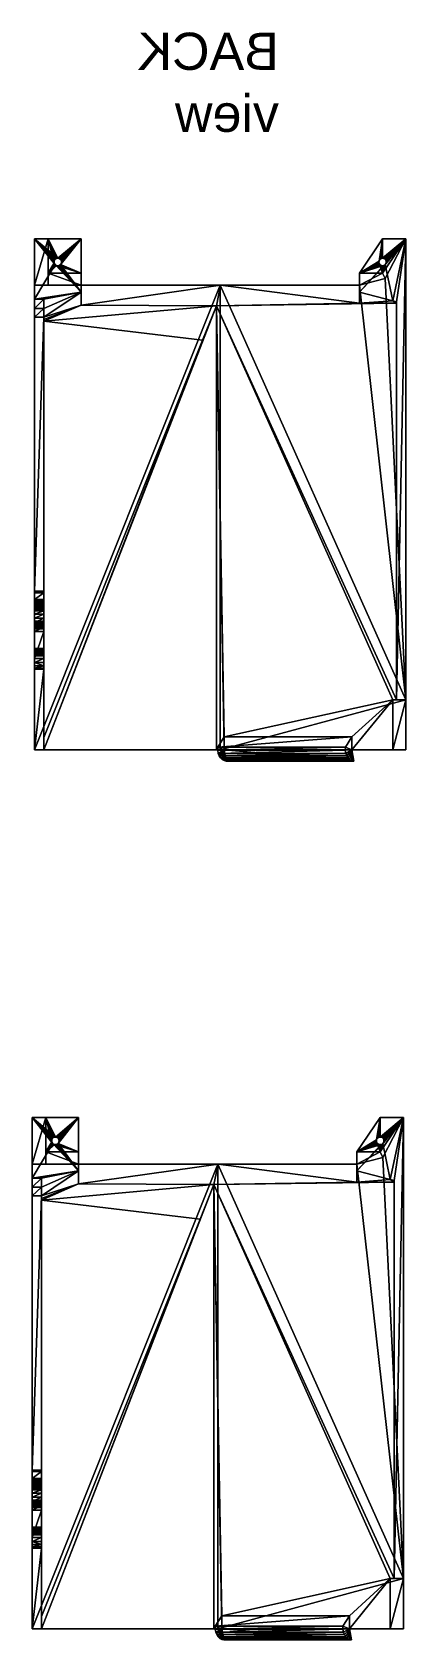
# Model space of a CAD drawing. Header units: millimetres. Extents: x -38752 to -34801, y 260924 to 263752.
# Drawn here: x -38227 to -38026, y 260924 to 261789 of the extents above; entities that cross this region are included whole.
import ezdxf

# ---------------------------------------------------------------- set-up
doc = ezdxf.new("R2010")
doc.units = ezdxf.units.MM
doc.layers.get('0').update_dxf_attribs({"lineweight": 9})
doc.layers.add('0.05', color=2, linetype='Continuous', lineweight=5)
doc.layers.add('0.09', color=1, linetype='Continuous', lineweight=9)
doc.styles.get("Standard").update_dxf_attribs({"font": 'arial.ttf'})

msp = doc.modelspace()

# ---------------------------------------------------------------- texts
at = {"layer": '0.05', "extrusion": (2.22045e-16, -5.32571e-33, -1), "insert": (-38094.05, 261788.3), "char_height": 20, "attachment_point": 1, "text_direction": (-1, 0, 0)}
msp.add_mtext_dynamic_manual_height_columns('BACK\\Pview', width=201.4586, gutter_width=12.5, heights=[0], dxfattribs=at)
at = {"layer": '0.05', "extrusion": (-1, -2.22045e-16, -3.05808e-32), "insert": (-38226.61, 261316.72, 72.6), "char_height": 20, "attachment_point": 1, "text_direction": (0, -1, 0)}
msp.add_mtext_dynamic_manual_height_columns('SIDE\\Pview-2', width=98.4936, gutter_width=12.5, heights=[0], dxfattribs=at)

# ---------------------------------------------------------------- linework, layer by layer
at = {"extrusion": (2.49184e-13, 1, -4.44089e-16)}
for p, q in [((-38225.48, 261644.91), (-38225.48, 261677.43)), ((-38200.48, 261677.43), (-38225.48, 261677.43)), ((-38225.48, 261677.43, 4), (-38225.48, 261677.43)), ((-38218.14, 261677.43, 4), (-38225.48, 261677.43, 4)), ((-38225.48, 261652.43, 4), (-38225.48, 261677.43, 4)), ((-38200.48, 261677.43, 5), (-38218.14, 261677.43, 5)), ((-38218.14, 261652.43, 4), (-38218.14, 261677.43, 4)), ((-38218.14, 261677.43, 5), (-38218.14, 261677.43, 4)), ((-38218.14, 261658.93, 5), (-38218.14, 261677.43, 5)), ((-38200.48, 261677.43, 5), (-38200.48, 261677.43)), ((-38200.48, 261648.73), (-38200.48, 261677.43)), ((-38200.48, 261658.93, 5), (-38200.48, 261677.43, 5)), ((-38050.77, 261658.93, 5), (-38038.27, 261677.43, 5)), ((-38050.77, 261658.93), (-38038.27, 261677.43)), ((-38025.77, 261677.43, 5), (-38038.27, 261677.43, 5)), ((-38025.77, 261677.43), (-38038.27, 261677.43)), ((-38038.27, 261677.43, 5), (-38038.27, 261677.43)), ((-38038.27, 261658.93, 5), (-38025.77, 261677.43, 5)), ((-38036.92, 261656.03, 16.15), (-38025.77, 261677.43, 5)), ((-38025.77, 261677.43, 5), (-38025.77, 261429.45, 5)), ((-38025.77, 261677.43), (-38025.77, 261429.45)), ((-38025.77, 261677.43, 5), (-38025.77, 261677.43)), ((-38214.92, 261665.44, 5), (-38214.92, 261665.44)), ((-38214.72, 261665.93, 5), (-38214.72, 261665.93)), ((-38214.4, 261666.34, 5), (-38214.4, 261666.34)), ((-38213.98, 261666.66, 5), (-38213.98, 261666.66)), ((-38213.5, 261666.86, 5), (-38213.5, 261666.86)), ((-38212.98, 261666.93, 5), (-38212.98, 261666.93)), ((-38212.47, 261666.86, 5), (-38212.47, 261666.86)), ((-38211.98, 261666.66, 5), (-38211.98, 261666.66)), ((-38211.57, 261666.34, 5), (-38211.57, 261666.34)), ((-38211.25, 261665.93, 5), (-38211.25, 261665.93)), ((-38211.05, 261665.44, 5), (-38211.05, 261665.44)), ((-38040.2, 261665.44, 5), (-38040.2, 261665.44)), ((-38040, 261665.93, 5), (-38040, 261665.93)), ((-38039.68, 261666.34, 5), (-38039.68, 261666.34)), ((-38039.27, 261666.66, 5), (-38039.27, 261666.66)), ((-38038.79, 261666.86, 5), (-38038.79, 261666.86)), ((-38038.27, 261666.93, 5), (-38038.27, 261666.93)), ((-38037.75, 261666.86, 5), (-38037.75, 261666.86)), ((-38037.27, 261666.66, 5), (-38037.27, 261666.66)), ((-38036.86, 261666.34, 5), (-38036.86, 261666.34)), ((-38036.54, 261665.93, 5), (-38036.54, 261665.93)), ((-38036.34, 261665.44, 5), (-38036.34, 261665.44)), ((-38218.14, 261652.43, 5), (-38218.14, 261658.93, 5)), ((-38200.48, 261658.93, 5), (-38218.14, 261658.93, 5)), ((-38200.48, 261652.43, 22.65), (-38218.14, 261658.93, 5)), ((-38214.98, 261664.93, 5), (-38214.98, 261664.93)), ((-38214.92, 261664.41, 5), (-38214.92, 261664.41)), ((-38214.72, 261663.93, 5), (-38214.72, 261663.93)), ((-38214.4, 261663.51, 5), (-38214.4, 261663.51)), ((-38213.98, 261663.19, 5), (-38213.98, 261663.19)), ((-38213.5, 261662.99, 5), (-38213.5, 261662.99)), ((-38212.98, 261662.93, 5), (-38212.98, 261662.93)), ((-38212.47, 261662.99, 5), (-38212.47, 261662.99)), ((-38211.98, 261663.19, 5), (-38211.98, 261663.19)), ((-38211.57, 261663.51, 5), (-38211.57, 261663.51)), ((-38211.25, 261663.93, 5), (-38211.25, 261663.93)), ((-38211.05, 261664.41, 5), (-38211.05, 261664.41)), ((-38210.98, 261664.93, 5), (-38210.98, 261664.93)), ((-38200.48, 261652.43, 22.65), (-38200.48, 261658.93, 5)), ((-38050.77, 261658.93, 5), (-38050.77, 261658.93)), ((-38050.77, 261658.93), (-38050.77, 261648.73)), ((-38050.77, 261658.93, 5), (-38050.77, 261652.43, 30)), ((-38038.27, 261658.93, 5), (-38050.77, 261658.93, 5)), ((-38040.27, 261664.93, 5), (-38040.27, 261664.93)), ((-38040.2, 261664.41, 5), (-38040.2, 261664.41)), ((-38040, 261663.93, 5), (-38040, 261663.93)), ((-38039.68, 261663.51, 5), (-38039.68, 261663.51)), ((-38039.27, 261663.19, 5), (-38039.27, 261663.19)), ((-38038.79, 261662.99, 5), (-38038.79, 261662.99)), ((-38038.27, 261662.93, 5), (-38038.27, 261662.93)), ((-38036.92, 261656.03, 16.15), (-38038.27, 261658.93, 5)), ((-38037.75, 261662.99, 5), (-38037.75, 261662.99)), ((-38037.27, 261663.19, 5), (-38037.27, 261663.19)), ((-38036.86, 261663.51, 5), (-38036.86, 261663.51)), ((-38036.54, 261663.93, 5), (-38036.54, 261663.93)), ((-38036.34, 261664.41, 5), (-38036.34, 261664.41)), ((-38036.27, 261664.93, 5), (-38036.27, 261664.93)), ((-38125.63, 261652.43, 104.86), (-38225.48, 261402.45, 104.86)), ((-38125.63, 261652.43, 104.86), (-38225.48, 261652.43, 5)), ((-38225.48, 261402.45, 104.86), (-38225.48, 261652.43, 5)), ((-38218.14, 261652.43, 4), (-38225.48, 261652.43, 4)), ((-38225.48, 261652.43, 5), (-38225.48, 261652.43, 4)), ((-38220.48, 261644.91), (-38200.48, 261648.73)), ((-38220.48, 261639.99, 0.44), (-38200.48, 261648.73)), ((-38220.48, 261635.27, 1.85), (-38200.48, 261648.73)), ((-38218.14, 261652.43, 5), (-38200.48, 261652.43, 22.65)), ((-38218.14, 261652.43, 5), (-38218.14, 261652.43, 4)), ((-38200.48, 261652.43, 22.65), (-38125.49, 261652.43, 97.65)), ((-38200.48, 261641.72, 26.93), (-38200.48, 261652.43, 22.65)), ((-38200.48, 261641.72, 26.93), (-38200.48, 261648.73)), ((-38127.7, 261641.36, 99.86), (-38125.49, 261652.43, 97.65)), ((-38125.63, 261652.43, 104.86), (-38125.63, 261402.45, 104.86)), ((-38125.63, 261652.43, 104.86), (-38122.09, 261652.43, 101.32)), ((-38125.49, 261652.43, 97.65), (-38050.77, 261652.43, 22.93)), ((-38122.09, 261652.43, 101.32), (-38052.18, 261652.43, 31.41)), ((-38052.18, 261652.43, 31.41), (-38050.77, 261652.43, 30)), ((-38050.77, 261652.43, 30), (-38036.92, 261656.03, 16.15)), ((-38050.77, 261652.43, 22.93), (-38050.77, 261642.76, 22.93)), ((-38050.77, 261652.43, 22.93), (-38050.77, 261652.43, 30)), ((-38050.77, 261648.73), (-38050.77, 261642.76, 22.93)), ((-38050.77, 261648.73), (-38032.84, 261644.06)), ((-38225.48, 261639.99, 0.44), (-38225.48, 261644.91)), ((-38225.48, 261644.91), (-38220.48, 261644.91)), ((-38225.48, 261639.99, 0.44), (-38225.48, 261635.27, 1.85)), ((-38225.48, 261639.99, 0.44), (-38220.48, 261639.99, 0.44)), ((-38220.48, 261639.99, 0.44), (-38220.48, 261644.91)), ((-38220.48, 261633.04, 10.39), (-38200.48, 261641.72, 26.93)), ((-38220.48, 261639.99, 0.44), (-38220.48, 261635.27, 1.85)), ((-38135.11, 261622.81, 99.86), (-38127.7, 261641.36, 99.86)), ((-38127.7, 261641.36, 99.86), (-38127.7, 261402.45, 99.86)), ((-38050.77, 261642.76, 22.93), (-38030.77, 261642.76, 2.93)), ((-38032.84, 261644.06), (-38030.77, 261643.53)), ((-38030.77, 261429.45), (-38030.77, 261643.53)), ((-38030.77, 261642.76, 2.93), (-38030.77, 261643.53)), ((-38030.77, 261429.45, 2.93), (-38030.77, 261642.76, 2.93)), ((-38225.48, 261635.27, 1.85), (-38225.48, 261487.75, 60.78)), ((-38225.48, 261635.27, 1.85), (-38220.48, 261635.27, 1.85)), ((-38220.48, 261487.75, 60.78), (-38220.48, 261635.27, 1.85)), ((-38220.48, 261633.97, 6.85), (-38220.48, 261635.27, 1.85)), ((-38220.48, 261633.97, 6.85), (-38220.48, 261633.04, 10.39)), ((-38220.48, 261633.04, 10.39), (-38220.48, 261409.08, 99.86)), ((-38220.48, 261409.08, 99.86), (-38135.11, 261622.81, 99.86)), ((-38225.48, 261487.75, 60.78), (-38220.48, 261487.75, 60.78)), ((-38225.48, 261487.02, 61.04), (-38225.48, 261487.75, 60.78)), ((-38225.48, 261483.28, 62.46), (-38225.48, 261487.02, 61.04)), ((-38225.48, 261487.02, 61.04), (-38220.48, 261487.02, 61.04)), ((-38220.48, 261483.28, 62.46), (-38220.48, 261487.02, 61.04)), ((-38225.48, 261483.28, 62.46), (-38220.48, 261483.28, 62.46)), ((-38225.48, 261482.55, 62.71), (-38220.48, 261482.55, 62.71)), ((-38225.48, 261481.8, 62.9), (-38220.48, 261481.8, 62.9)), ((-38225.48, 261481.03, 63.01), (-38220.48, 261481.03, 63.01)), ((-38225.48, 261480.26, 63.06), (-38220.48, 261480.26, 63.06)), ((-38225.48, 261479.49, 63.03), (-38220.48, 261479.49, 63.03)), ((-38225.48, 261478.72, 62.93), (-38220.48, 261478.72, 62.93)), ((-38225.48, 261477.96, 62.76), (-38220.48, 261477.96, 62.76)), ((-38225.48, 261477.23, 62.52), (-38220.48, 261477.23, 62.52)), ((-38225.48, 261475.38, 60.72), (-38225.48, 261477.23, 62.52)), ((-38225.48, 261475.38, 60.72), (-38220.48, 261475.38, 60.72)), ((-38220.48, 261477.23, 62.52), (-38220.48, 261475.38, 60.72)), ((-38225.48, 261473.3, 59.48), (-38220.48, 261473.3, 59.48)), ((-38225.48, 261471.63, 68.02), (-38220.48, 261471.63, 68.02)), ((-38225.48, 261471.57, 68.54), (-38220.48, 261471.57, 68.54)), ((-38225.48, 261471.57, 67.5), (-38220.48, 261471.57, 67.5)), ((-38225.48, 261471.54, 68.59), (-38220.48, 261471.54, 68.59)), ((-38225.48, 261471.48, 67.28), (-38220.48, 261471.48, 67.28)), ((-38225.48, 261471.37, 69.02), (-38220.48, 261471.37, 69.02)), ((-38225.48, 261471.37, 67.02), (-38220.48, 261471.37, 67.02)), ((-38225.48, 261471.05, 69.43), (-38220.48, 261471.05, 69.43)), ((-38225.48, 261471.05, 66.6), (-38220.48, 261471.05, 66.6)), ((-38225.48, 261470.96, 58.83), (-38220.48, 261470.96, 58.83)), ((-38225.48, 261470.63, 69.75), (-38220.48, 261470.63, 69.75)), ((-38225.48, 261470.63, 66.29), (-38220.48, 261470.63, 66.29)), ((-38225.48, 261470.15, 69.95), (-38220.48, 261470.15, 69.95)), ((-38225.48, 261470.15, 66.09), (-38220.48, 261470.15, 66.09)), ((-38225.48, 261469.63, 70.02), (-38220.48, 261469.63, 70.02)), ((-38225.48, 261469.63, 66.02), (-38220.48, 261469.63, 66.02)), ((-38225.48, 261469.12, 69.95), (-38220.48, 261469.12, 69.95)), ((-38225.48, 261469.12, 66.09), (-38220.48, 261469.12, 66.09)), ((-38225.48, 261468.63, 69.75), (-38220.48, 261468.63, 69.75)), ((-38225.48, 261468.63, 66.29), (-38220.48, 261468.63, 66.29)), ((-38225.48, 261468.54, 58.8), (-38220.48, 261468.54, 58.8)), ((-38225.48, 261468.22, 69.43), (-38220.48, 261468.22, 69.43)), ((-38225.48, 261468.22, 66.6), (-38220.48, 261468.22, 66.6)), ((-38225.48, 261467.9, 69.02), (-38220.48, 261467.9, 69.02)), ((-38225.48, 261467.9, 67.02), (-38220.48, 261467.9, 67.02)), ((-38225.48, 261467.79, 68.75), (-38220.48, 261467.79, 68.75)), ((-38225.48, 261467.72, 67.45), (-38220.48, 261467.72, 67.45)), ((-38225.48, 261467.7, 68.54), (-38220.48, 261467.7, 68.54)), ((-38225.48, 261467.7, 67.5), (-38220.48, 261467.7, 67.5)), ((-38225.48, 261467.63, 68.02), (-38220.48, 261467.63, 68.02)), ((-38225.48, 261466.19, 59.39), (-38225.48, 261451.55, 65.24)), ((-38225.48, 261466.19, 59.39), (-38220.48, 261466.19, 59.39)), ((-38220.48, 261466.19, 59.39), (-38220.48, 261451.55, 65.24)), ((-38225.48, 261457, 73.86), (-38220.48, 261457, 73.86)), ((-38225.48, 261456.93, 74.38), (-38220.48, 261456.93, 74.38)), ((-38225.48, 261456.93, 73.35), (-38220.48, 261456.93, 73.35)), ((-38225.48, 261456.91, 74.44), (-38220.48, 261456.91, 74.44)), ((-38225.48, 261456.84, 73.13), (-38220.48, 261456.84, 73.13)), ((-38225.48, 261456.73, 74.86), (-38220.48, 261456.73, 74.86)), ((-38225.48, 261456.73, 72.86), (-38220.48, 261456.73, 72.86)), ((-38225.48, 261456.41, 75.28), (-38220.48, 261456.41, 75.28)), ((-38225.48, 261456.41, 72.45), (-38220.48, 261456.41, 72.45)), ((-38225.48, 261456, 75.6), (-38220.48, 261456, 75.6)), ((-38225.48, 261456, 72.13), (-38220.48, 261456, 72.13)), ((-38225.48, 261455.52, 75.8), (-38220.48, 261455.52, 75.8)), ((-38225.48, 261455.52, 71.93), (-38220.48, 261455.52, 71.93)), ((-38225.48, 261455, 75.86), (-38220.48, 261455, 75.86)), ((-38225.48, 261455, 71.86), (-38220.48, 261455, 71.86)), ((-38225.48, 261454.48, 75.8), (-38220.48, 261454.48, 75.8)), ((-38225.48, 261454.48, 71.93), (-38220.48, 261454.48, 71.93)), ((-38225.48, 261454, 75.6), (-38220.48, 261454, 75.6)), ((-38225.48, 261454, 72.13), (-38220.48, 261454, 72.13)), ((-38225.48, 261453.58, 75.28), (-38220.48, 261453.58, 75.28)), ((-38225.48, 261453.58, 72.45), (-38220.48, 261453.58, 72.45)), ((-38225.48, 261453.27, 74.86), (-38220.48, 261453.27, 74.86)), ((-38225.48, 261453.27, 72.86), (-38220.48, 261453.27, 72.86)), ((-38225.48, 261453.16, 74.6), (-38220.48, 261453.16, 74.6)), ((-38225.48, 261453.09, 73.29), (-38220.48, 261453.09, 73.29)), ((-38225.48, 261453.07, 74.38), (-38220.48, 261453.07, 74.38)), ((-38225.48, 261453.07, 73.35), (-38220.48, 261453.07, 73.35)), ((-38225.48, 261453, 73.86), (-38220.48, 261453, 73.86)), ((-38225.48, 261451.55, 65.24), (-38220.48, 261451.55, 65.24)), ((-38225.48, 261449.44, 66.43), (-38220.48, 261449.44, 66.43)), ((-38225.48, 261447.7, 68.12), (-38220.48, 261447.7, 68.12)), ((-38225.48, 261446.46, 70.2), (-38220.48, 261446.46, 70.2)), ((-38225.48, 261445.81, 72.54), (-38220.48, 261445.81, 72.54)), ((-38225.48, 261445.79, 73.86), (-38225.48, 261445.79, 82.54)), ((-38225.48, 261445.79, 82.54), (-38225.48, 261402.45, 99.86)), ((-38225.48, 261445.79, 82.54), (-38220.48, 261445.79, 82.54)), ((-38225.48, 261445.79, 73.86), (-38220.48, 261445.79, 73.86)), ((-38220.48, 261445.79, 82.54), (-38220.48, 261402.45, 99.86)), ((-38220.48, 261445.79, 73.86), (-38220.48, 261445.79, 82.54)), ((-38032.84, 261429.45, 5), (-38032.84, 261402.45, 5)), ((-38032.84, 261429.45, 5), (-38030.77, 261429.45, 2.93)), ((-38025.77, 261429.45, 5), (-38032.84, 261429.45, 5)), ((-38030.77, 261429.45, 2.93), (-38030.77, 261429.45)), ((-38025.77, 261429.45), (-38030.77, 261429.45)), ((-38025.77, 261402.45, 5), (-38025.77, 261429.45, 5)), ((-38025.77, 261429.45), (-38025.77, 261429.45, 5)), ((-38220.48, 261409.08, 99.86), (-38220.48, 261402.45, 99.86)), ((-38123.46, 261409.45, 95.61), (-38126.97, 261403.85, 92.1)), ((-38123.46, 261409.45, 95.61), (-38123.46, 261402.45, 95.61)), ((-38123.46, 261409.45, 95.61), (-38054.8, 261409.45, 26.96)), ((-38054.8, 261409.45, 26.96), (-38058.31, 261403.85, 23.44)), ((-38054.8, 261402.45, 26.96), (-38054.8, 261409.45, 26.96)), ((-38125.63, 261402.45, 104.86), (-38225.48, 261402.45, 104.86)), ((-38225.48, 261402.45, 104.86), (-38225.48, 261402.45, 99.86)), ((-38220.48, 261402.45, 99.86), (-38225.48, 261402.45, 99.86)), ((-38127.7, 261402.45, 99.86), (-38220.48, 261402.45, 99.86)), ((-38127.7, 261402.45, 99.86), (-38123.46, 261402.45, 95.61)), ((-38126.97, 261403.85, 92.1), (-38126.98, 261402.26, 92.09)), ((-38126.98, 261402.26, 92.09), (-38126.64, 261400.53, 92.43)), ((-38126.98, 261402.26, 92.09), (-38058.32, 261402.26, 23.44)), ((-38126.97, 261403.85, 92.1), (-38058.31, 261403.85, 23.44)), ((-38126.64, 261400.53, 92.43), (-38057.98, 261400.53, 23.77)), ((-38126.19, 261399.31, 92.88), (-38057.53, 261399.31, 24.22)), ((-38125.63, 261402.45, 104.86), (-38025.77, 261402.45, 5)), ((-38125.45, 261398.12, 93.62), (-38056.79, 261398.12, 24.96)), ((-38124.52, 261397.21, 94.55), (-38055.86, 261397.21, 25.89)), ((-38122.36, 261396.45, 96.71), (-38123.46, 261402.45, 95.61)), ((-38123.46, 261402.45, 95.61), (-38054.8, 261402.45, 26.96)), ((-38058.31, 261403.85, 23.44), (-38058.32, 261402.26, 23.44)), ((-38058.32, 261402.26, 23.44), (-38057.98, 261400.53, 23.77)), ((-38054.8, 261402.45, 26.96), (-38032.84, 261402.45, 5)), ((-38053.7, 261396.45, 28.05), (-38054.8, 261402.45, 26.96)), ((-38025.77, 261402.45, 5), (-38032.84, 261402.45, 5)), ((-38123.47, 261396.64, 95.6), (-38054.81, 261396.64, 26.94)), ((-38053.7, 261396.45, 28.05), (-38122.36, 261396.45, 96.71)), ((-38226.77, 261172.08), (-38226.77, 261204.59)), ((-38201.77, 261204.59), (-38226.77, 261204.59)), ((-38226.77, 261204.59, 4), (-38226.77, 261204.59)), ((-38219.42, 261204.59, 4), (-38226.77, 261204.59, 4)), ((-38226.77, 261179.59, 4), (-38226.77, 261204.59, 4)), ((-38201.77, 261204.59, 5), (-38219.42, 261204.59, 5)), ((-38219.42, 261179.59, 4), (-38219.42, 261204.59, 4)), ((-38219.42, 261204.59, 5), (-38219.42, 261204.59, 4)), ((-38219.42, 261186.09, 5), (-38219.42, 261204.59, 5)), ((-38201.77, 261204.59, 5), (-38201.77, 261204.59)), ((-38201.77, 261175.89), (-38201.77, 261204.59)), ((-38201.77, 261186.09, 5), (-38201.77, 261204.59, 5)), ((-38052.06, 261186.09, 5), (-38039.56, 261204.59, 5)), ((-38052.06, 261186.09), (-38039.56, 261204.59)), ((-38027.06, 261204.59, 5), (-38039.56, 261204.59, 5)), ((-38027.06, 261204.59), (-38039.56, 261204.59)), ((-38039.56, 261204.59, 5), (-38039.56, 261204.59)), ((-38039.56, 261186.09, 5), (-38027.06, 261204.59, 5)), ((-38038.21, 261183.19, 16.15), (-38027.06, 261204.59, 5)), ((-38027.06, 261204.59, 5), (-38027.06, 260956.61, 5)), ((-38027.06, 261204.59), (-38027.06, 260956.61)), ((-38027.06, 261204.59, 5), (-38027.06, 261204.59)), ((-38216.27, 261192.09, 5), (-38216.27, 261192.09)), ((-38216.2, 261192.61, 5), (-38216.2, 261192.61)), ((-38216.2, 261191.58, 5), (-38216.2, 261191.58)), ((-38216, 261193.09, 5), (-38216, 261193.09)), ((-38216, 261191.09, 5), (-38216, 261191.09)), ((-38215.68, 261193.51, 5), (-38215.68, 261193.51)), ((-38215.68, 261190.68, 5), (-38215.68, 261190.68)), ((-38215.27, 261193.83, 5), (-38215.27, 261193.83)), ((-38215.27, 261190.36, 5), (-38215.27, 261190.36)), ((-38214.79, 261194.03, 5), (-38214.79, 261194.03)), ((-38214.79, 261190.16, 5), (-38214.79, 261190.16)), ((-38214.27, 261194.09, 5), (-38214.27, 261194.09)), ((-38214.27, 261190.09, 5), (-38214.27, 261190.09)), ((-38213.75, 261194.03, 5), (-38213.75, 261194.03)), ((-38213.75, 261190.16, 5), (-38213.75, 261190.16)), ((-38213.27, 261193.83, 5), (-38213.27, 261193.83)), ((-38213.27, 261190.36, 5), (-38213.27, 261190.36)), ((-38212.86, 261193.51, 5), (-38212.86, 261193.51)), ((-38212.86, 261190.68, 5), (-38212.86, 261190.68)), ((-38212.54, 261193.09, 5), (-38212.54, 261193.09)), ((-38212.54, 261191.09, 5), (-38212.54, 261191.09)), ((-38212.34, 261192.61, 5), (-38212.34, 261192.61)), ((-38212.34, 261191.58, 5), (-38212.34, 261191.58)), ((-38212.27, 261192.09, 5), (-38212.27, 261192.09)), ((-38041.56, 261192.09, 5), (-38041.56, 261192.09)), ((-38041.49, 261192.61, 5), (-38041.49, 261192.61)), ((-38041.49, 261191.58, 5), (-38041.49, 261191.58)), ((-38041.29, 261193.09, 5), (-38041.29, 261193.09)), ((-38041.29, 261191.09, 5), (-38041.29, 261191.09)), ((-38040.97, 261193.51, 5), (-38040.97, 261193.51)), ((-38040.97, 261190.68, 5), (-38040.97, 261190.68)), ((-38040.56, 261193.83, 5), (-38040.56, 261193.83)), ((-38040.56, 261190.36, 5), (-38040.56, 261190.36)), ((-38040.07, 261194.03, 5), (-38040.07, 261194.03)), ((-38040.07, 261190.16, 5), (-38040.07, 261190.16)), ((-38039.56, 261194.09, 5), (-38039.56, 261194.09)), ((-38039.56, 261190.09, 5), (-38039.56, 261190.09)), ((-38039.04, 261194.03, 5), (-38039.04, 261194.03)), ((-38039.04, 261190.16, 5), (-38039.04, 261190.16)), ((-38038.56, 261193.83, 5), (-38038.56, 261193.83)), ((-38038.56, 261190.36, 5), (-38038.56, 261190.36)), ((-38038.14, 261193.51, 5), (-38038.14, 261193.51)), ((-38038.14, 261190.68, 5), (-38038.14, 261190.68)), ((-38037.82, 261193.09, 5), (-38037.82, 261193.09)), ((-38037.82, 261191.09, 5), (-38037.82, 261191.09)), ((-38037.63, 261192.61, 5), (-38037.63, 261192.61)), ((-38037.63, 261191.58, 5), (-38037.63, 261191.58)), ((-38037.56, 261192.09, 5), (-38037.56, 261192.09)), ((-38219.42, 261179.59, 5), (-38219.42, 261186.09, 5)), ((-38201.77, 261186.09, 5), (-38219.42, 261186.09, 5)), ((-38201.77, 261179.59, 22.65), (-38219.42, 261186.09, 5)), ((-38201.77, 261179.59, 22.65), (-38201.77, 261186.09, 5)), ((-38052.06, 261186.09, 5), (-38052.06, 261186.09)), ((-38052.06, 261186.09), (-38052.06, 261175.89)), ((-38052.06, 261186.09, 5), (-38052.06, 261179.59, 30)), ((-38039.56, 261186.09, 5), (-38052.06, 261186.09, 5)), ((-38052.06, 261179.59, 30), (-38038.21, 261183.19, 16.15)), ((-38038.21, 261183.19, 16.15), (-38039.56, 261186.09, 5)), ((-38126.91, 261179.59, 104.86), (-38226.77, 260929.61, 104.86)), ((-38126.91, 261179.59, 104.86), (-38226.77, 261179.59, 5)), ((-38226.77, 260929.61, 104.86), (-38226.77, 261179.59, 5)), ((-38219.42, 261179.59, 4), (-38226.77, 261179.59, 4)), ((-38226.77, 261179.59, 5), (-38226.77, 261179.59, 4)), ((-38221.77, 261172.08), (-38201.77, 261175.89)), ((-38221.77, 261167.16, 0.44), (-38201.77, 261175.89)), ((-38221.77, 261162.43, 1.85), (-38201.77, 261175.89)), ((-38219.42, 261179.59, 5), (-38201.77, 261179.59, 22.65)), ((-38219.42, 261179.59, 5), (-38219.42, 261179.59, 4)), ((-38201.77, 261179.59, 22.65), (-38126.78, 261179.59, 97.65)), ((-38201.77, 261168.89, 26.93), (-38201.77, 261179.59, 22.65)), ((-38201.77, 261168.89, 26.93), (-38201.77, 261175.89)), ((-38128.98, 261168.53, 99.86), (-38126.78, 261179.59, 97.65)), ((-38126.91, 261179.59, 104.86), (-38126.91, 260929.61, 104.86)), ((-38126.91, 261179.59, 104.86), (-38123.38, 261179.59, 101.32)), ((-38126.78, 261179.59, 97.65), (-38052.06, 261179.59, 22.93)), ((-38123.38, 261179.59, 101.32), (-38053.47, 261179.59, 31.41)), ((-38053.47, 261179.59, 31.41), (-38052.06, 261179.59, 30)), ((-38052.06, 261179.59, 22.93), (-38052.06, 261169.93, 22.93)), ((-38052.06, 261179.59, 22.93), (-38052.06, 261179.59, 30)), ((-38052.06, 261175.89), (-38052.06, 261169.93, 22.93)), ((-38052.06, 261175.89), (-38034.13, 261171.23)), ((-38226.77, 261167.16, 0.44), (-38226.77, 261172.08)), ((-38226.77, 261172.08), (-38221.77, 261172.08)), ((-38226.77, 261167.16, 0.44), (-38226.77, 261162.43, 1.85)), ((-38226.77, 261167.16, 0.44), (-38221.77, 261167.16, 0.44)), ((-38221.77, 261167.16, 0.44), (-38221.77, 261172.08)), ((-38221.77, 261160.21, 10.39), (-38201.77, 261168.89, 26.93)), ((-38221.77, 261167.16, 0.44), (-38221.77, 261162.43, 1.85)), ((-38136.4, 261149.98, 99.86), (-38128.98, 261168.53, 99.86)), ((-38128.98, 261168.53, 99.86), (-38128.98, 260929.61, 99.86)), ((-38052.06, 261169.93, 22.93), (-38032.06, 261169.93, 2.93)), ((-38034.13, 261171.23), (-38032.06, 261170.69)), ((-38032.06, 260956.61), (-38032.06, 261170.69)), ((-38032.06, 261169.93, 2.93), (-38032.06, 261170.69)), ((-38032.06, 260956.61, 2.93), (-38032.06, 261169.93, 2.93)), ((-38226.77, 261162.43, 1.85), (-38226.77, 261014.91, 60.78)), ((-38226.77, 261162.43, 1.85), (-38221.77, 261162.43, 1.85)), ((-38221.77, 261014.91, 60.78), (-38221.77, 261162.43, 1.85)), ((-38221.77, 261161.13, 6.85), (-38221.77, 261162.43, 1.85)), ((-38221.77, 261161.13, 6.85), (-38221.77, 261160.21, 10.39)), ((-38221.77, 261160.21, 10.39), (-38221.77, 260936.25, 99.86)), ((-38221.77, 260936.25, 99.86), (-38136.4, 261149.98, 99.86)), ((-38226.77, 261014.91, 60.78), (-38221.77, 261014.91, 60.78)), ((-38226.77, 261014.18, 61.04), (-38226.77, 261014.91, 60.78)), ((-38226.77, 261010.45, 62.46), (-38226.77, 261014.18, 61.04)), ((-38226.77, 261014.18, 61.04), (-38221.77, 261014.18, 61.04)), ((-38226.77, 261010.45, 62.46), (-38221.77, 261010.45, 62.46)), ((-38226.77, 261009.72, 62.71), (-38221.77, 261009.72, 62.71)), ((-38226.77, 261008.97, 62.9), (-38221.77, 261008.97, 62.9)), ((-38226.77, 261008.2, 63.01), (-38221.77, 261008.2, 63.01)), ((-38221.77, 261010.45, 62.46), (-38221.77, 261014.18, 61.04)), ((-38226.77, 261007.43, 63.06), (-38221.77, 261007.43, 63.06)), ((-38226.77, 261006.65, 63.03), (-38221.77, 261006.65, 63.03)), ((-38226.77, 261005.89, 62.93), (-38221.77, 261005.89, 62.93)), ((-38226.77, 261005.13, 62.76), (-38221.77, 261005.13, 62.76)), ((-38226.77, 261004.4, 62.52), (-38221.77, 261004.4, 62.52)), ((-38226.77, 261002.55, 60.72), (-38226.77, 261004.4, 62.52)), ((-38226.77, 261002.55, 60.72), (-38221.77, 261002.55, 60.72)), ((-38226.77, 261000.46, 59.48), (-38221.77, 261000.46, 59.48)), ((-38221.77, 261004.4, 62.52), (-38221.77, 261002.55, 60.72)), ((-38226.77, 260998.8, 68.02), (-38221.77, 260998.8, 68.02)), ((-38226.77, 260998.73, 68.54), (-38221.77, 260998.73, 68.54)), ((-38226.77, 260998.73, 67.5), (-38221.77, 260998.73, 67.5)), ((-38226.77, 260998.71, 68.59), (-38221.77, 260998.71, 68.59)), ((-38226.77, 260998.64, 67.28), (-38221.77, 260998.64, 67.28)), ((-38226.77, 260998.53, 69.02), (-38221.77, 260998.53, 69.02)), ((-38226.77, 260998.53, 67.02), (-38221.77, 260998.53, 67.02)), ((-38226.77, 260998.22, 69.43), (-38221.77, 260998.22, 69.43)), ((-38226.77, 260998.22, 66.6), (-38221.77, 260998.22, 66.6)), ((-38226.77, 260998.13, 58.83), (-38221.77, 260998.13, 58.83)), ((-38226.77, 260997.8, 69.75), (-38221.77, 260997.8, 69.75)), ((-38226.77, 260997.8, 66.29), (-38221.77, 260997.8, 66.29)), ((-38226.77, 260997.32, 69.95), (-38221.77, 260997.32, 69.95)), ((-38226.77, 260997.32, 66.09), (-38221.77, 260997.32, 66.09)), ((-38226.77, 260996.8, 70.02), (-38221.77, 260996.8, 70.02)), ((-38226.77, 260996.8, 66.02), (-38221.77, 260996.8, 66.02)), ((-38226.77, 260996.28, 69.95), (-38221.77, 260996.28, 69.95)), ((-38226.77, 260996.28, 66.09), (-38221.77, 260996.28, 66.09)), ((-38226.77, 260995.8, 69.75), (-38221.77, 260995.8, 69.75)), ((-38226.77, 260995.8, 66.29), (-38221.77, 260995.8, 66.29)), ((-38226.77, 260995.71, 58.8), (-38221.77, 260995.71, 58.8)), ((-38226.77, 260995.39, 69.43), (-38221.77, 260995.39, 69.43)), ((-38226.77, 260995.39, 66.6), (-38221.77, 260995.39, 66.6)), ((-38226.77, 260995.07, 69.02), (-38221.77, 260995.07, 69.02)), ((-38226.77, 260995.07, 67.02), (-38221.77, 260995.07, 67.02)), ((-38226.77, 260994.96, 68.75), (-38221.77, 260994.96, 68.75)), ((-38226.77, 260994.89, 67.45), (-38221.77, 260994.89, 67.45)), ((-38226.77, 260994.87, 68.54), (-38221.77, 260994.87, 68.54)), ((-38226.77, 260994.87, 67.5), (-38221.77, 260994.87, 67.5)), ((-38226.77, 260994.8, 68.02), (-38221.77, 260994.8, 68.02)), ((-38226.77, 260993.36, 59.39), (-38226.77, 260978.72, 65.24)), ((-38226.77, 260993.36, 59.39), (-38221.77, 260993.36, 59.39)), ((-38221.77, 260993.36, 59.39), (-38221.77, 260978.72, 65.24)), ((-38226.77, 260984.17, 73.86), (-38221.77, 260984.17, 73.86)), ((-38226.77, 260984.1, 74.38), (-38221.77, 260984.1, 74.38)), ((-38226.77, 260984.1, 73.35), (-38221.77, 260984.1, 73.35)), ((-38226.77, 260984.08, 74.44), (-38221.77, 260984.08, 74.44)), ((-38226.77, 260984.01, 73.13), (-38221.77, 260984.01, 73.13)), ((-38226.77, 260983.9, 74.86), (-38221.77, 260983.9, 74.86)), ((-38226.77, 260983.9, 72.86), (-38221.77, 260983.9, 72.86)), ((-38226.77, 260983.58, 75.28), (-38221.77, 260983.58, 75.28)), ((-38226.77, 260983.58, 72.45), (-38221.77, 260983.58, 72.45)), ((-38226.77, 260983.17, 75.6), (-38221.77, 260983.17, 75.6)), ((-38226.77, 260983.17, 72.13), (-38221.77, 260983.17, 72.13)), ((-38226.77, 260982.68, 75.8), (-38221.77, 260982.68, 75.8)), ((-38226.77, 260982.68, 71.93), (-38221.77, 260982.68, 71.93)), ((-38226.77, 260982.17, 75.86), (-38221.77, 260982.17, 75.86)), ((-38226.77, 260982.17, 71.86), (-38221.77, 260982.17, 71.86)), ((-38226.77, 260981.65, 75.8), (-38221.77, 260981.65, 75.8)), ((-38226.77, 260981.65, 71.93), (-38221.77, 260981.65, 71.93)), ((-38226.77, 260981.17, 75.6), (-38221.77, 260981.17, 75.6)), ((-38226.77, 260981.17, 72.13), (-38221.77, 260981.17, 72.13)), ((-38226.77, 260980.75, 75.28), (-38221.77, 260980.75, 75.28)), ((-38226.77, 260980.75, 72.45), (-38221.77, 260980.75, 72.45)), ((-38226.77, 260980.43, 74.86), (-38221.77, 260980.43, 74.86)), ((-38226.77, 260980.43, 72.86), (-38221.77, 260980.43, 72.86)), ((-38226.77, 260980.32, 74.6), (-38221.77, 260980.32, 74.6)), ((-38226.77, 260980.26, 73.29), (-38221.77, 260980.26, 73.29)), ((-38226.77, 260980.23, 74.38), (-38221.77, 260980.23, 74.38)), ((-38226.77, 260980.23, 73.35), (-38221.77, 260980.23, 73.35)), ((-38226.77, 260980.17, 73.86), (-38221.77, 260980.17, 73.86)), ((-38226.77, 260978.72, 65.24), (-38221.77, 260978.72, 65.24)), ((-38226.77, 260976.61, 66.43), (-38221.77, 260976.61, 66.43)), ((-38226.77, 260974.87, 68.12), (-38221.77, 260974.87, 68.12)), ((-38226.77, 260973.63, 70.2), (-38221.77, 260973.63, 70.2)), ((-38226.77, 260972.98, 72.54), (-38221.77, 260972.98, 72.54)), ((-38226.77, 260972.96, 73.86), (-38226.77, 260972.96, 82.54)), ((-38226.77, 260972.96, 82.54), (-38226.77, 260929.61, 99.86)), ((-38226.77, 260972.96, 82.54), (-38221.77, 260972.96, 82.54)), ((-38226.77, 260972.96, 73.86), (-38221.77, 260972.96, 73.86)), ((-38221.77, 260972.96, 82.54), (-38221.77, 260929.61, 99.86)), ((-38221.77, 260972.96, 73.86), (-38221.77, 260972.96, 82.54)), ((-38034.13, 260956.61, 5), (-38034.13, 260929.61, 5)), ((-38034.13, 260956.61, 5), (-38032.06, 260956.61, 2.93)), ((-38027.06, 260956.61, 5), (-38034.13, 260956.61, 5)), ((-38032.06, 260956.61, 2.93), (-38032.06, 260956.61)), ((-38027.06, 260956.61), (-38032.06, 260956.61)), ((-38027.06, 260929.61, 5), (-38027.06, 260956.61, 5)), ((-38027.06, 260956.61), (-38027.06, 260956.61, 5)), ((-38221.77, 260936.25, 99.86), (-38221.77, 260929.61, 99.86)), ((-38124.74, 260936.61, 95.61), (-38128.26, 260931.02, 92.1)), ((-38128.26, 260931.02, 92.1), (-38059.6, 260931.02, 23.44)), ((-38128.26, 260931.02, 92.1), (-38128.26, 260929.43, 92.09)), ((-38124.74, 260936.61, 95.61), (-38124.74, 260929.61, 95.61)), ((-38124.74, 260936.61, 95.61), (-38056.08, 260936.61, 26.96)), ((-38056.08, 260936.61, 26.96), (-38059.6, 260931.02, 23.44)), ((-38059.6, 260931.02, 23.44), (-38059.6, 260929.43, 23.44)), ((-38056.08, 260929.61, 26.96), (-38056.08, 260936.61, 26.96)), ((-38126.91, 260929.61, 104.86), (-38226.77, 260929.61, 104.86)), ((-38226.77, 260929.61, 104.86), (-38226.77, 260929.61, 99.86)), ((-38221.77, 260929.61, 99.86), (-38226.77, 260929.61, 99.86)), ((-38128.98, 260929.61, 99.86), (-38221.77, 260929.61, 99.86)), ((-38128.98, 260929.61, 99.86), (-38124.74, 260929.61, 95.61)), ((-38128.26, 260929.43, 92.09), (-38127.93, 260927.7, 92.43)), ((-38128.26, 260929.43, 92.09), (-38059.6, 260929.43, 23.44)), ((-38127.93, 260927.7, 92.43), (-38059.27, 260927.7, 23.77)), ((-38127.48, 260926.48, 92.88), (-38058.82, 260926.48, 24.22)), ((-38126.91, 260929.61, 104.86), (-38027.06, 260929.61, 5)), ((-38126.73, 260925.28, 93.62), (-38058.07, 260925.28, 24.96)), ((-38125.81, 260924.38, 94.55), (-38057.15, 260924.38, 25.89)), ((-38124.76, 260923.81, 95.6), (-38056.1, 260923.81, 26.94)), ((-38123.65, 260923.61, 96.71), (-38124.74, 260929.61, 95.61)), ((-38124.74, 260929.61, 95.61), (-38056.08, 260929.61, 26.96)), ((-38054.99, 260923.61, 28.05), (-38123.65, 260923.61, 96.71)), ((-38059.6, 260929.43, 23.44), (-38059.27, 260927.7, 23.77)), ((-38056.08, 260929.61, 26.96), (-38034.13, 260929.61, 5)), ((-38054.99, 260923.61, 28.05), (-38056.08, 260929.61, 26.96)), ((-38027.06, 260929.61, 5), (-38034.13, 260929.61, 5))]:
    msp.add_line(p, q, dxfattribs=at)
for points in [[(-38211.98, 261666.66, 5), (-38211.57, 261666.34, 5), (-38211.25, 261665.93, 5), (-38211.05, 261665.44, 5), (-38210.98, 261664.93, 5), (-38211.05, 261664.41, 5), (-38211.25, 261663.93, 5), (-38211.57, 261663.51, 5), (-38211.98, 261663.19, 5), (-38212.47, 261662.99, 5), (-38212.98, 261662.93, 5), (-38213.5, 261662.99, 5), (-38213.98, 261663.19, 5), (-38214.4, 261663.51, 5), (-38214.72, 261663.93, 5), (-38214.92, 261664.41, 5), (-38214.98, 261664.93, 5), (-38214.92, 261665.44, 5), (-38214.72, 261665.93, 5), (-38214.4, 261666.34, 5), (-38213.98, 261666.66, 5), (-38213.5, 261666.86, 5), (-38212.98, 261666.93, 5), (-38212.47, 261666.86, 5), (-38211.98, 261666.66, 5)], [(-38214.4, 261666.34, 0), (-38213.98, 261666.66, 0), (-38213.5, 261666.86, 0), (-38212.98, 261666.93, 0), (-38212.47, 261666.86, 0), (-38211.98, 261666.66, 0), (-38211.57, 261666.34, 0), (-38211.25, 261665.93, 0), (-38211.05, 261665.44, 0), (-38210.98, 261664.93, 0), (-38211.05, 261664.41, 0), (-38211.25, 261663.93, 0), (-38211.57, 261663.51, 0), (-38211.98, 261663.19, 0), (-38212.47, 261662.99, 0), (-38212.87, 261662.94, 0), (-38212.98, 261662.93, 0), (-38213.5, 261662.99, 0), (-38213.98, 261663.19, 0), (-38214.4, 261663.51, 0), (-38214.72, 261663.93, 0), (-38214.92, 261664.41, 0), (-38214.98, 261664.93, 0), (-38214.93, 261665.31, 0), (-38214.92, 261665.44, 0), (-38214.72, 261665.93, 0), (-38214.4, 261666.34, 0)], [(-38040.27, 261664.93, 5), (-38040.2, 261665.44, 5), (-38040, 261665.93, 5), (-38039.68, 261666.34, 5), (-38039.27, 261666.66, 5), (-38038.79, 261666.86, 5), (-38038.27, 261666.93, 5), (-38037.75, 261666.86, 5), (-38037.27, 261666.66, 5), (-38036.86, 261666.34, 5), (-38036.54, 261665.93, 5), (-38036.34, 261665.44, 5), (-38036.27, 261664.93, 5), (-38036.34, 261664.41, 5), (-38036.54, 261663.93, 5), (-38036.86, 261663.51, 5), (-38037.27, 261663.19, 5), (-38037.75, 261662.99, 5), (-38038.27, 261662.93, 5), (-38038.79, 261662.99, 5), (-38039.27, 261663.19, 5), (-38039.68, 261663.51, 5), (-38040, 261663.93, 5), (-38040.2, 261664.41, 5), (-38040.27, 261664.93, 5)], [(-38039.68, 261666.34, 0), (-38039.27, 261666.66, 0), (-38038.79, 261666.86, 0), (-38038.27, 261666.93, 0), (-38037.75, 261666.86, 0), (-38037.27, 261666.66, 0), (-38036.86, 261666.34, 0), (-38036.54, 261665.93, 0), (-38036.34, 261665.44, 0), (-38036.27, 261664.93, 0), (-38036.34, 261664.41, 0), (-38036.54, 261663.93, 0), (-38036.86, 261663.51, 0), (-38037.27, 261663.19, 0), (-38037.75, 261662.99, 0), (-38038.27, 261662.93, 0), (-38038.79, 261662.99, 0), (-38039.27, 261663.19, 0), (-38039.68, 261663.51, 0), (-38040, 261663.93, 0), (-38040.2, 261664.41, 0), (-38040.27, 261664.93, 0), (-38040.2, 261665.44, 0), (-38040, 261665.93, 0), (-38039.68, 261666.34, 0)], [(-38220.48, 261487.75, 60.78), (-38220.48, 261487.02, 61.04)], [(-38225.48, 261483.28, 62.46), (-38225.48, 261482.55, 62.71), (-38225.48, 261481.8, 62.9), (-38225.48, 261481.03, 63.01), (-38225.48, 261480.26, 63.06), (-38225.48, 261479.49, 63.03), (-38225.48, 261478.72, 62.93), (-38225.48, 261477.96, 62.76), (-38225.48, 261477.23, 62.52)], [(-38225.48, 261475.38, 60.72), (-38225.48, 261473.3, 59.48), (-38225.48, 261470.96, 58.83), (-38225.48, 261468.54, 58.8), (-38225.48, 261466.19, 59.39)], [(-38220.48, 261483.28, 62.46), (-38220.48, 261482.55, 62.71), (-38220.48, 261481.8, 62.9), (-38220.48, 261481.03, 63.01), (-38220.48, 261480.26, 63.06), (-38220.48, 261479.49, 63.03), (-38220.48, 261478.72, 62.93), (-38220.48, 261477.96, 62.76), (-38220.48, 261477.23, 62.52)], [(-38220.48, 261475.38, 60.72), (-38220.48, 261473.3, 59.48), (-38220.48, 261470.96, 58.83), (-38220.48, 261468.54, 58.8), (-38220.48, 261466.19, 59.39)], [(-38225.48, 261467.9, 67.02), (-38225.48, 261467.72, 67.45), (-38225.48, 261467.7, 67.5), (-38225.48, 261467.63, 68.02), (-38225.48, 261467.7, 68.54), (-38225.48, 261467.79, 68.75), (-38225.48, 261467.9, 69.02), (-38225.48, 261468.22, 69.43), (-38225.48, 261468.63, 69.75), (-38225.48, 261469.12, 69.95), (-38225.48, 261469.63, 70.02), (-38225.48, 261470.15, 69.95), (-38225.48, 261470.63, 69.75), (-38225.48, 261471.05, 69.43), (-38225.48, 261471.37, 69.02), (-38225.48, 261471.54, 68.59), (-38225.48, 261471.57, 68.54), (-38225.48, 261471.63, 68.02), (-38225.48, 261471.57, 67.5), (-38225.48, 261471.48, 67.28), (-38225.48, 261471.37, 67.02), (-38225.48, 261471.05, 66.6), (-38225.48, 261470.63, 66.29), (-38225.48, 261470.15, 66.09), (-38225.48, 261469.63, 66.02), (-38225.48, 261469.12, 66.09), (-38225.48, 261468.63, 66.29), (-38225.48, 261468.22, 66.6), (-38225.48, 261467.9, 67.02)], [(-38220.48, 261470.63, 69.75), (-38220.48, 261471.05, 69.43), (-38220.48, 261471.37, 69.02), (-38220.48, 261471.54, 68.59), (-38220.48, 261471.57, 68.54), (-38220.48, 261471.63, 68.02), (-38220.48, 261471.57, 67.5), (-38220.48, 261471.48, 67.28), (-38220.48, 261471.37, 67.02), (-38220.48, 261471.05, 66.6), (-38220.48, 261470.63, 66.29), (-38220.48, 261470.15, 66.09), (-38220.48, 261469.63, 66.02), (-38220.48, 261469.12, 66.09), (-38220.48, 261468.63, 66.29), (-38220.48, 261468.22, 66.6), (-38220.48, 261467.9, 67.02), (-38220.48, 261467.72, 67.45), (-38220.48, 261467.7, 67.5), (-38220.48, 261467.63, 68.02), (-38220.48, 261467.7, 68.54), (-38220.48, 261467.79, 68.75), (-38220.48, 261467.9, 69.02), (-38220.48, 261468.22, 69.43), (-38220.48, 261468.63, 69.75), (-38220.48, 261469.12, 69.95), (-38220.48, 261469.63, 70.02), (-38220.48, 261470.15, 69.95), (-38220.48, 261470.63, 69.75)], [(-38225.48, 261453.58, 72.45), (-38225.48, 261453.27, 72.86), (-38225.48, 261453.09, 73.29), (-38225.48, 261453.07, 73.35), (-38225.48, 261453, 73.86), (-38225.48, 261453.07, 74.38), (-38225.48, 261453.16, 74.6), (-38225.48, 261453.27, 74.86), (-38225.48, 261453.58, 75.28), (-38225.48, 261454, 75.6), (-38225.48, 261454.48, 75.8), (-38225.48, 261455, 75.86), (-38225.48, 261455.52, 75.8), (-38225.48, 261456, 75.6), (-38225.48, 261456.41, 75.28), (-38225.48, 261456.73, 74.86), (-38225.48, 261456.91, 74.44), (-38225.48, 261456.93, 74.38), (-38225.48, 261457, 73.86), (-38225.48, 261456.93, 73.35), (-38225.48, 261456.84, 73.13), (-38225.48, 261456.73, 72.86), (-38225.48, 261456.41, 72.45), (-38225.48, 261456, 72.13), (-38225.48, 261455.52, 71.93), (-38225.48, 261455, 71.86), (-38225.48, 261454.48, 71.93), (-38225.48, 261454, 72.13), (-38225.48, 261453.58, 72.45)], [(-38225.48, 261451.55, 65.24), (-38225.48, 261449.44, 66.43)], [(-38225.48, 261449.44, 66.43), (-38225.48, 261447.7, 68.12)], [(-38220.48, 261454.48, 71.93), (-38220.48, 261454, 72.13), (-38220.48, 261453.58, 72.45), (-38220.48, 261453.27, 72.86), (-38220.48, 261453.09, 73.29), (-38220.48, 261453.07, 73.35), (-38220.48, 261453, 73.86), (-38220.48, 261453.07, 74.38), (-38220.48, 261453.16, 74.6), (-38220.48, 261453.27, 74.86), (-38220.48, 261453.58, 75.28), (-38220.48, 261454, 75.6), (-38220.48, 261454.48, 75.8), (-38220.48, 261455, 75.86), (-38220.48, 261455.52, 75.8), (-38220.48, 261456, 75.6), (-38220.48, 261456.41, 75.28), (-38220.48, 261456.73, 74.86), (-38220.48, 261456.91, 74.44), (-38220.48, 261456.93, 74.38), (-38220.48, 261457, 73.86), (-38220.48, 261456.93, 73.35), (-38220.48, 261456.84, 73.13), (-38220.48, 261456.73, 72.86), (-38220.48, 261456.41, 72.45), (-38220.48, 261456, 72.13), (-38220.48, 261455.52, 71.93), (-38220.48, 261455, 71.86), (-38220.48, 261454.48, 71.93)], [(-38220.48, 261451.55, 65.24), (-38220.48, 261449.44, 66.43)], [(-38220.48, 261449.44, 66.43), (-38220.48, 261447.7, 68.12)], [(-38225.48, 261447.7, 68.12), (-38225.48, 261446.46, 70.2)], [(-38225.48, 261446.46, 70.2), (-38225.48, 261445.81, 72.54)], [(-38225.48, 261445.81, 72.54), (-38225.48, 261445.79, 73.86)], [(-38220.48, 261447.7, 68.12), (-38220.48, 261446.46, 70.2)], [(-38220.48, 261446.46, 70.2), (-38220.48, 261445.81, 72.54)], [(-38220.48, 261445.81, 72.54), (-38220.48, 261445.79, 73.86)], [(-38126.64, 261400.53, 92.43), (-38126.19, 261399.31, 92.88), (-38125.45, 261398.12, 93.62), (-38124.52, 261397.21, 94.55), (-38123.47, 261396.64, 95.6), (-38122.36, 261396.45, 96.71)], [(-38057.98, 261400.53, 23.77), (-38057.53, 261399.31, 24.22), (-38056.79, 261398.12, 24.96), (-38055.86, 261397.21, 25.89), (-38054.81, 261396.64, 26.94), (-38053.7, 261396.45, 28.05)], [(-38213.27, 261193.83, 5), (-38212.86, 261193.51, 5), (-38212.54, 261193.09, 5), (-38212.34, 261192.61, 5), (-38212.27, 261192.09, 5), (-38212.34, 261191.58, 5), (-38212.54, 261191.09, 5), (-38212.86, 261190.68, 5), (-38213.27, 261190.36, 5), (-38213.75, 261190.16, 5), (-38214.27, 261190.09, 5), (-38214.79, 261190.16, 5), (-38215.27, 261190.36, 5), (-38215.68, 261190.68, 5), (-38216, 261191.09, 5), (-38216.2, 261191.58, 5), (-38216.27, 261192.09, 5), (-38216.2, 261192.61, 5), (-38216, 261193.09, 5), (-38215.68, 261193.51, 5), (-38215.27, 261193.83, 5), (-38214.79, 261194.03, 5), (-38214.27, 261194.09, 5), (-38213.75, 261194.03, 5), (-38213.27, 261193.83, 5)], [(-38215.68, 261193.51, 0), (-38215.27, 261193.83, 0), (-38214.79, 261194.03, 0), (-38214.27, 261194.09, 0), (-38213.75, 261194.03, 0), (-38213.27, 261193.83, 0), (-38212.86, 261193.51, 0), (-38212.54, 261193.09, 0), (-38212.34, 261192.61, 0), (-38212.27, 261192.09, 0), (-38212.34, 261191.58, 0), (-38212.54, 261191.09, 0), (-38212.86, 261190.68, 0), (-38213.27, 261190.36, 0), (-38213.75, 261190.16, 0), (-38214.15, 261190.11, 0), (-38214.27, 261190.09, 0), (-38214.79, 261190.16, 0), (-38215.27, 261190.36, 0), (-38215.68, 261190.68, 0), (-38216, 261191.09, 0), (-38216.2, 261191.58, 0), (-38216.27, 261192.09, 0), (-38216.22, 261192.48, 0), (-38216.2, 261192.61, 0), (-38216, 261193.09, 0), (-38215.68, 261193.51, 0)], [(-38041.56, 261192.09, 5), (-38041.49, 261192.61, 5), (-38041.29, 261193.09, 5), (-38040.97, 261193.51, 5), (-38040.56, 261193.83, 5), (-38040.07, 261194.03, 5), (-38039.56, 261194.09, 5), (-38039.04, 261194.03, 5), (-38038.56, 261193.83, 5), (-38038.14, 261193.51, 5), (-38037.82, 261193.09, 5), (-38037.63, 261192.61, 5), (-38037.56, 261192.09, 5), (-38037.63, 261191.58, 5), (-38037.82, 261191.09, 5), (-38038.14, 261190.68, 5), (-38038.56, 261190.36, 5), (-38039.04, 261190.16, 5), (-38039.56, 261190.09, 5), (-38040.07, 261190.16, 5), (-38040.56, 261190.36, 5), (-38040.97, 261190.68, 5), (-38041.29, 261191.09, 5), (-38041.49, 261191.58, 5), (-38041.56, 261192.09, 5)], [(-38040.97, 261193.51, 0), (-38040.56, 261193.83, 0), (-38040.07, 261194.03, 0), (-38039.56, 261194.09, 0), (-38039.04, 261194.03, 0), (-38038.56, 261193.83, 0), (-38038.14, 261193.51, 0), (-38037.82, 261193.09, 0), (-38037.63, 261192.61, 0), (-38037.56, 261192.09, 0), (-38037.63, 261191.58, 0), (-38037.82, 261191.09, 0), (-38038.14, 261190.68, 0), (-38038.56, 261190.36, 0), (-38039.04, 261190.16, 0), (-38039.56, 261190.09, 0), (-38040.07, 261190.16, 0), (-38040.56, 261190.36, 0), (-38040.97, 261190.68, 0), (-38041.29, 261191.09, 0), (-38041.49, 261191.58, 0), (-38041.56, 261192.09, 0), (-38041.49, 261192.61, 0), (-38041.29, 261193.09, 0), (-38040.97, 261193.51, 0)], [(-38226.77, 261010.45, 62.46), (-38226.77, 261009.72, 62.71), (-38226.77, 261008.97, 62.9), (-38226.77, 261008.2, 63.01), (-38226.77, 261007.43, 63.06), (-38226.77, 261006.65, 63.03), (-38226.77, 261005.89, 62.93), (-38226.77, 261005.13, 62.76), (-38226.77, 261004.4, 62.52)], [(-38221.77, 261014.91, 60.78), (-38221.77, 261014.18, 61.04)], [(-38221.77, 261010.45, 62.46), (-38221.77, 261009.72, 62.71), (-38221.77, 261008.97, 62.9), (-38221.77, 261008.2, 63.01), (-38221.77, 261007.43, 63.06), (-38221.77, 261006.65, 63.03), (-38221.77, 261005.89, 62.93), (-38221.77, 261005.13, 62.76), (-38221.77, 261004.4, 62.52)], [(-38226.77, 261002.55, 60.72), (-38226.77, 261000.46, 59.48), (-38226.77, 260998.13, 58.83), (-38226.77, 260995.71, 58.8), (-38226.77, 260993.36, 59.39)], [(-38221.77, 261002.55, 60.72), (-38221.77, 261000.46, 59.48), (-38221.77, 260998.13, 58.83), (-38221.77, 260995.71, 58.8), (-38221.77, 260993.36, 59.39)], [(-38226.77, 260995.07, 67.02), (-38226.77, 260994.89, 67.45), (-38226.77, 260994.87, 67.5), (-38226.77, 260994.8, 68.02), (-38226.77, 260994.87, 68.54), (-38226.77, 260994.96, 68.75), (-38226.77, 260995.07, 69.02), (-38226.77, 260995.39, 69.43), (-38226.77, 260995.8, 69.75), (-38226.77, 260996.28, 69.95), (-38226.77, 260996.8, 70.02), (-38226.77, 260997.32, 69.95), (-38226.77, 260997.8, 69.75), (-38226.77, 260998.22, 69.43), (-38226.77, 260998.53, 69.02), (-38226.77, 260998.71, 68.59), (-38226.77, 260998.73, 68.54), (-38226.77, 260998.8, 68.02), (-38226.77, 260998.73, 67.5), (-38226.77, 260998.64, 67.28), (-38226.77, 260998.53, 67.02), (-38226.77, 260998.22, 66.6), (-38226.77, 260997.8, 66.29), (-38226.77, 260997.32, 66.09), (-38226.77, 260996.8, 66.02), (-38226.77, 260996.28, 66.09), (-38226.77, 260995.8, 66.29), (-38226.77, 260995.39, 66.6), (-38226.77, 260995.07, 67.02)], [(-38221.77, 260997.8, 69.75), (-38221.77, 260998.22, 69.43), (-38221.77, 260998.53, 69.02), (-38221.77, 260998.71, 68.59), (-38221.77, 260998.73, 68.54), (-38221.77, 260998.8, 68.02), (-38221.77, 260998.73, 67.5), (-38221.77, 260998.64, 67.28), (-38221.77, 260998.53, 67.02), (-38221.77, 260998.22, 66.6), (-38221.77, 260997.8, 66.29), (-38221.77, 260997.32, 66.09), (-38221.77, 260996.8, 66.02), (-38221.77, 260996.28, 66.09), (-38221.77, 260995.8, 66.29), (-38221.77, 260995.39, 66.6), (-38221.77, 260995.07, 67.02), (-38221.77, 260994.89, 67.45), (-38221.77, 260994.87, 67.5), (-38221.77, 260994.8, 68.02), (-38221.77, 260994.87, 68.54), (-38221.77, 260994.96, 68.75), (-38221.77, 260995.07, 69.02), (-38221.77, 260995.39, 69.43), (-38221.77, 260995.8, 69.75), (-38221.77, 260996.28, 69.95), (-38221.77, 260996.8, 70.02), (-38221.77, 260997.32, 69.95), (-38221.77, 260997.8, 69.75)], [(-38226.77, 260980.75, 72.45), (-38226.77, 260980.43, 72.86), (-38226.77, 260980.26, 73.29), (-38226.77, 260980.23, 73.35), (-38226.77, 260980.17, 73.86), (-38226.77, 260980.23, 74.38), (-38226.77, 260980.32, 74.6), (-38226.77, 260980.43, 74.86), (-38226.77, 260980.75, 75.28), (-38226.77, 260981.17, 75.6), (-38226.77, 260981.65, 75.8), (-38226.77, 260982.17, 75.86), (-38226.77, 260982.68, 75.8), (-38226.77, 260983.17, 75.6), (-38226.77, 260983.58, 75.28), (-38226.77, 260983.9, 74.86), (-38226.77, 260984.08, 74.44), (-38226.77, 260984.1, 74.38), (-38226.77, 260984.17, 73.86), (-38226.77, 260984.1, 73.35), (-38226.77, 260984.01, 73.13), (-38226.77, 260983.9, 72.86), (-38226.77, 260983.58, 72.45), (-38226.77, 260983.17, 72.13), (-38226.77, 260982.68, 71.93), (-38226.77, 260982.17, 71.86), (-38226.77, 260981.65, 71.93), (-38226.77, 260981.17, 72.13), (-38226.77, 260980.75, 72.45)], [(-38221.77, 260981.65, 71.93), (-38221.77, 260981.17, 72.13), (-38221.77, 260980.75, 72.45), (-38221.77, 260980.43, 72.86), (-38221.77, 260980.26, 73.29), (-38221.77, 260980.23, 73.35), (-38221.77, 260980.17, 73.86), (-38221.77, 260980.23, 74.38), (-38221.77, 260980.32, 74.6), (-38221.77, 260980.43, 74.86), (-38221.77, 260980.75, 75.28), (-38221.77, 260981.17, 75.6), (-38221.77, 260981.65, 75.8), (-38221.77, 260982.17, 75.86), (-38221.77, 260982.68, 75.8), (-38221.77, 260983.17, 75.6), (-38221.77, 260983.58, 75.28), (-38221.77, 260983.9, 74.86), (-38221.77, 260984.08, 74.44), (-38221.77, 260984.1, 74.38), (-38221.77, 260984.17, 73.86), (-38221.77, 260984.1, 73.35), (-38221.77, 260984.01, 73.13), (-38221.77, 260983.9, 72.86), (-38221.77, 260983.58, 72.45), (-38221.77, 260983.17, 72.13), (-38221.77, 260982.68, 71.93), (-38221.77, 260982.17, 71.86), (-38221.77, 260981.65, 71.93)], [(-38226.77, 260978.72, 65.24), (-38226.77, 260976.61, 66.43)], [(-38226.77, 260976.61, 66.43), (-38226.77, 260974.87, 68.12)], [(-38226.77, 260974.87, 68.12), (-38226.77, 260973.63, 70.2)], [(-38226.77, 260973.63, 70.2), (-38226.77, 260972.98, 72.54)], [(-38221.77, 260978.72, 65.24), (-38221.77, 260976.61, 66.43)], [(-38221.77, 260976.61, 66.43), (-38221.77, 260974.87, 68.12)], [(-38221.77, 260974.87, 68.12), (-38221.77, 260973.63, 70.2)], [(-38221.77, 260973.63, 70.2), (-38221.77, 260972.98, 72.54)], [(-38226.77, 260972.98, 72.54), (-38226.77, 260972.96, 73.86)], [(-38221.77, 260972.98, 72.54), (-38221.77, 260972.96, 73.86)], [(-38127.93, 260927.7, 92.43), (-38127.48, 260926.48, 92.88), (-38126.73, 260925.28, 93.62), (-38125.81, 260924.38, 94.55), (-38124.76, 260923.81, 95.6), (-38123.65, 260923.61, 96.71)], [(-38059.27, 260927.7, 23.77), (-38058.82, 260926.48, 24.22), (-38058.07, 260925.28, 24.96), (-38057.15, 260924.38, 25.89), (-38056.1, 260923.81, 26.94), (-38054.99, 260923.61, 28.05)]]:
    msp.add_polyline3d(points)

msp.set_redraw_order([(e.dxf.handle, doc.entitydb.next_handle()) for e in msp.query("TEXT MTEXT ATTDEF DIMENSION ARC_DIMENSION")])  # texts and dimensions are drawn at this point

# ---------------------------------------------------------------- meshes
at = {"layer": '0.09'}
mesh = msp.add_polyface(dxfattribs=at)
corners = [(-38218.14, 261677.43, 5), (-38200.48, 261677.43), (-38200.48, 261677.43, 5), (-38218.14, 261677.43, 4), (-38225.48, 261677.43), (-38225.48, 261677.43, 4)]
mesh.append_faces([[corners[k] for k in face] for face in [(0, 1, 2), (4, 3, 5)]], dxfattribs={"vtx0": -1})
mesh.append_faces([[corners[k] for k in face] for face in [(1, 3, 4)]], dxfattribs={"vtx0": -1, "vtx1": -1})
mesh.append_faces([[corners[k] for k in face] for face in [(1, 0, 3)]], dxfattribs={"vtx0": -1, "vtx2": -1})
mesh = msp.add_polyface(dxfattribs=at)
corners = [(-38225.48, 261652.43, 4), (-38218.14, 261677.43, 4), (-38218.14, 261652.43, 4), (-38225.48, 261677.43, 4)]
mesh.append_faces([[corners[k] for k in face] for face in [(0, 1, 2), (1, 0, 3)]], dxfattribs={"vtx0": -1})
mesh = msp.add_polyface(dxfattribs=at)
corners = [(-38200.48, 261648.73), (-38212.47, 261662.99), (-38212.98, 261662.93), (-38211.98, 261663.19), (-38211.57, 261663.51), (-38200.48, 261677.43), (-38212.87, 261662.94), (-38211.25, 261663.93), (-38211.05, 261664.41), (-38210.98, 261664.93), (-38211.05, 261665.44), (-38211.25, 261665.93), (-38211.57, 261666.34), (-38211.98, 261666.66), (-38212.47, 261666.86), (-38212.98, 261666.93), (-38225.48, 261644.91), (-38220.48, 261644.91), (-38214.4, 261663.51), (-38225.48, 261677.43), (-38213.98, 261663.19), (-38213.5, 261662.99), (-38214.72, 261663.93), (-38214.92, 261664.41), (-38214.98, 261664.93), (-38214.93, 261665.31), (-38214.92, 261665.44), (-38214.72, 261665.93), (-38214.4, 261666.34), (-38213.98, 261666.66), (-38213.5, 261666.86)]
mesh.append_faces([[corners[k] for k in face] for face in [(2, 1, 6), (0, 16, 17)]], dxfattribs={"vtx0": -1})
mesh.append_faces([[corners[k] for k in face] for face in [(1, 0, 3), (3, 0, 4), (4, 5, 7), (7, 5, 8), (8, 5, 9), (9, 5, 10), (10, 5, 11), (11, 5, 12), (12, 5, 13), (13, 5, 14), (14, 5, 15), (16, 18, 19), (18, 0, 20), (20, 0, 21), (21, 0, 2), (19, 15, 5)]], dxfattribs={"vtx0": -1, "vtx1": -1})
mesh.append_faces([[corners[k] for k in face] for face in [(0, 1, 2), (16, 0, 18)]], dxfattribs={"vtx0": -1, "vtx1": -1, "vtx2": -1})
mesh.append_faces([[corners[k] for k in face] for face in [(4, 0, 5), (19, 18, 22), (19, 22, 23), (19, 23, 24), (19, 24, 25), (19, 25, 26), (19, 26, 27), (19, 27, 28), (19, 28, 29), (19, 29, 30), (19, 30, 15)]], dxfattribs={"vtx0": -1, "vtx2": -1})
mesh = msp.add_polyface(dxfattribs=at)
corners = [(-38225.48, 261445.79, 82.54), (-38225.48, 261454.48, 75.8), (-38225.48, 261455, 75.86), (-38225.48, 261445.79, 73.86), (-38225.48, 261454, 75.6), (-38225.48, 261453.58, 75.28), (-38225.48, 261453.27, 74.86), (-38225.48, 261453.16, 74.6), (-38225.48, 261453.07, 74.38), (-38225.48, 261453, 73.86), (-38225.48, 261453.07, 73.35), (-38225.48, 261445.81, 72.54), (-38225.48, 261453.09, 73.29), (-38225.48, 261453.27, 72.86), (-38225.48, 261453.58, 72.45), (-38225.48, 261446.46, 70.2), (-38225.48, 261454, 72.13), (-38225.48, 261454.48, 71.93), (-38225.48, 261455, 71.86), (-38225.48, 261447.7, 68.12), (-38225.48, 261469.63, 70.02), (-38225.48, 261469.12, 69.95), (-38225.48, 261468.63, 69.75), (-38225.48, 261468.22, 69.43), (-38225.48, 261467.9, 69.02), (-38225.48, 261467.79, 68.75), (-38225.48, 261467.7, 68.54), (-38225.48, 261467.63, 68.02), (-38225.48, 261449.44, 66.43), (-38225.48, 261467.7, 67.5), (-38225.48, 261467.72, 67.45), (-38225.48, 261467.9, 67.02), (-38225.48, 261468.22, 66.6), (-38225.48, 261468.63, 66.29), (-38225.48, 261451.55, 65.24), (-38225.48, 261469.12, 66.09), (-38225.48, 261469.63, 66.02), (-38225.48, 261479.49, 63.03), (-38225.48, 261480.26, 63.06), (-38225.48, 261478.72, 62.93), (-38225.48, 261477.96, 62.76), (-38225.48, 261466.19, 59.39), (-38225.48, 261477.23, 62.52), (-38225.48, 261475.38, 60.72), (-38225.48, 261473.3, 59.48), (-38225.48, 261470.96, 58.83), (-38225.48, 261468.54, 58.8), (-38225.48, 261402.45, 99.86), (-38225.48, 261652.43, 5), (-38225.48, 261402.45, 104.86), (-38225.48, 261455.52, 75.8), (-38225.48, 261456, 75.6), (-38225.48, 261456.41, 75.28), (-38225.48, 261456.73, 74.86), (-38225.48, 261470.15, 69.95), (-38225.48, 261456.91, 74.44), (-38225.48, 261456.93, 74.38), (-38225.48, 261457, 73.86), (-38225.48, 261456.93, 73.35), (-38225.48, 261456.84, 73.13), (-38225.48, 261456.73, 72.86), (-38225.48, 261456.41, 72.45), (-38225.48, 261456, 72.13), (-38225.48, 261455.52, 71.93), (-38225.48, 261470.63, 69.75), (-38225.48, 261471.05, 69.43), (-38225.48, 261471.37, 69.02), (-38225.48, 261471.54, 68.59), (-38225.48, 261471.57, 68.54), (-38225.48, 261471.63, 68.02), (-38225.48, 261471.57, 67.5), (-38225.48, 261471.48, 67.28), (-38225.48, 261471.37, 67.02), (-38225.48, 261482.55, 62.71), (-38225.48, 261471.05, 66.6), (-38225.48, 261470.63, 66.29), (-38225.48, 261470.15, 66.09), (-38225.48, 261481.8, 62.9), (-38225.48, 261481.03, 63.01), (-38225.48, 261483.28, 62.46), (-38225.48, 261487.02, 61.04), (-38225.48, 261487.75, 60.78), (-38225.48, 261635.27, 1.85), (-38225.48, 261652.43, 4), (-38225.48, 261677.43), (-38225.48, 261677.43, 4), (-38225.48, 261639.99, 0.44), (-38225.48, 261644.91)]
mesh.append_faces([[corners[k] for k in face] for face in [(45, 41, 46), (47, 48, 49), (83, 84, 85), (84, 86, 87)]], dxfattribs={"vtx0": -1})
mesh.append_faces([[corners[k] for k in face] for face in [(1, 3, 4), (4, 3, 5), (5, 3, 6), (6, 3, 7), (7, 3, 8), (8, 3, 9), (9, 3, 10), (10, 11, 12), (12, 11, 13), (13, 11, 14), (14, 15, 16), (16, 15, 17), (17, 15, 18), (19, 20, 15), (20, 19, 21), (21, 19, 22), (22, 19, 23), (23, 19, 24), (24, 19, 25), (25, 19, 26), (26, 19, 27), (27, 28, 29), (29, 28, 30), (30, 28, 31), (31, 28, 32), (32, 28, 33), (33, 34, 35), (35, 34, 36), (37, 34, 39), (39, 34, 40), (40, 41, 42), (42, 41, 43), (43, 41, 44), (44, 41, 45), (50, 0, 2), (54, 63, 20), (73, 36, 77), (77, 36, 78), (78, 34, 38), (48, 82, 83)]], dxfattribs={"vtx0": -1, "vtx1": -1})
mesh.append_faces([[corners[k] for k in face] for face in [(48, 0, 50), (48, 53, 54), (20, 18, 15), (48, 72, 73), (78, 36, 34), (84, 83, 82)]], dxfattribs={"vtx0": -1, "vtx1": -1, "vtx2": -1})
mesh.append_faces([[corners[k] for k in face] for face in [(0, 1, 2), (1, 0, 3), (10, 3, 11), (14, 11, 15), (27, 19, 28), (33, 28, 34), (34, 37, 38), (40, 34, 41), (48, 47, 0), (48, 50, 51), (48, 51, 52), (48, 52, 53), (54, 53, 55), (54, 55, 56), (54, 56, 57), (54, 57, 58), (54, 58, 59), (54, 59, 60), (54, 60, 61), (54, 61, 62), (54, 62, 63), (20, 63, 18), (48, 54, 64), (48, 64, 65), (48, 65, 66), (48, 66, 67), (48, 67, 68), (48, 68, 69), (48, 69, 70), (48, 70, 71), (48, 71, 72), (73, 72, 74), (73, 74, 75), (73, 75, 76), (73, 76, 36), (48, 73, 79), (48, 79, 80), (48, 80, 81), (48, 81, 82), (84, 82, 86)]], dxfattribs={"vtx0": -1, "vtx2": -1})
mesh = msp.add_polyface(dxfattribs=at)
corners = [(-38218.14, 261658.93, 5), (-38218.14, 261677.43, 4), (-38218.14, 261677.43, 5), (-38218.14, 261652.43, 5), (-38218.14, 261652.43, 4)]
mesh.append_faces([[corners[k] for k in face] for face in [(0, 1, 2), (1, 3, 4)]], dxfattribs={"vtx0": -1})
mesh.append_faces([[corners[k] for k in face] for face in [(1, 0, 3)]], dxfattribs={"vtx0": -1, "vtx2": -1})
mesh = msp.add_polyface(dxfattribs=at)
corners = [(-38218.14, 261658.93, 5), (-38213.5, 261662.99, 5), (-38200.48, 261658.93, 5), (-38213.98, 261663.19, 5), (-38214.4, 261663.51, 5), (-38214.72, 261663.93, 5), (-38214.92, 261664.41, 5), (-38218.14, 261677.43, 5), (-38212.98, 261662.93, 5), (-38214.98, 261664.93, 5), (-38214.92, 261665.44, 5), (-38214.72, 261665.93, 5), (-38214.4, 261666.34, 5), (-38213.98, 261666.66, 5), (-38213.5, 261666.86, 5), (-38212.98, 261666.93, 5), (-38200.48, 261677.43, 5), (-38211.57, 261663.51, 5), (-38211.98, 261663.19, 5), (-38212.47, 261662.99, 5), (-38211.25, 261663.93, 5), (-38211.05, 261664.41, 5), (-38210.98, 261664.93, 5), (-38211.05, 261665.44, 5), (-38211.25, 261665.93, 5), (-38211.57, 261666.34, 5), (-38211.98, 261666.66, 5), (-38212.47, 261666.86, 5)]
mesh.append_faces([[corners[k] for k in face] for face in [(0, 1, 2), (1, 0, 3), (3, 0, 4), (4, 0, 5), (5, 0, 6), (6, 7, 9), (9, 7, 10), (10, 7, 11), (11, 7, 12), (12, 7, 13), (13, 7, 14), (14, 7, 15), (2, 17, 16), (17, 2, 18), (18, 2, 19), (19, 2, 8)]], dxfattribs={"vtx0": -1, "vtx1": -1})
mesh.append_faces([[corners[k] for k in face] for face in [(6, 0, 7), (2, 1, 8), (15, 7, 16), (16, 17, 20), (16, 20, 21), (16, 21, 22), (16, 22, 23), (16, 23, 24), (16, 24, 25), (16, 25, 26), (16, 26, 27), (16, 27, 15)]], dxfattribs={"vtx0": -1, "vtx2": -1})
mesh = msp.add_polyface(dxfattribs=at)
corners = [(-38200.48, 261677.43), (-38200.48, 261658.93, 5), (-38200.48, 261677.43, 5), (-38200.48, 261652.43, 22.65), (-38200.48, 261648.73), (-38200.48, 261641.72, 26.93)]
mesh.append_faces([[corners[k] for k in face] for face in [(0, 1, 2), (3, 4, 5)]], dxfattribs={"vtx0": -1})
mesh.append_faces([[corners[k] for k in face] for face in [(4, 1, 0)]], dxfattribs={"vtx0": -1, "vtx1": -1})
mesh.append_faces([[corners[k] for k in face] for face in [(4, 3, 1)]], dxfattribs={"vtx0": -1, "vtx2": -1})
mesh = msp.add_polyface(dxfattribs=at)
corners = [(-38052.18, 261652.43, 31.41), (-38050.77, 261652.43, 30), (-38122.09, 261652.43, 101.32), (-38125.63, 261402.45, 104.86), (-38025.77, 261429.45, 5), (-38025.77, 261402.45, 5), (-38125.63, 261652.43, 104.86), (-38036.92, 261656.03, 16.15), (-38025.77, 261677.43, 5)]
mesh.append_faces([[corners[k] for k in face] for face in [(3, 4, 5), (4, 7, 8)]], dxfattribs={"vtx0": -1})
mesh.append_faces([[corners[k] for k in face] for face in [(4, 6, 1)]], dxfattribs={"vtx0": -1, "vtx1": -1, "vtx2": -1})
mesh.append_faces([[corners[k] for k in face] for face in [(4, 3, 6), (4, 1, 7), (1, 6, 2)]], dxfattribs={"vtx0": -1, "vtx2": -1})
mesh.append_faces([[corners[k] for k in face] for face in [(0, 1, 2)]], dxfattribs={"vtx1": -1})
mesh = msp.add_polyface(dxfattribs=at)
corners = [(-38025.77, 261677.43), (-38030.77, 261429.45), (-38025.77, 261429.45), (-38030.77, 261643.53), (-38032.84, 261644.06), (-38036.86, 261663.51), (-38050.77, 261648.73), (-38037.27, 261663.19), (-38037.75, 261662.99), (-38050.77, 261658.93), (-38038.27, 261662.93), (-38036.54, 261663.93), (-38036.34, 261664.41), (-38036.27, 261664.93), (-38036.34, 261665.44), (-38036.54, 261665.93), (-38036.86, 261666.34), (-38037.27, 261666.66), (-38037.75, 261666.86), (-38038.27, 261666.93), (-38040.2, 261665.44), (-38038.27, 261677.43), (-38040.27, 261664.93), (-38040.2, 261664.41), (-38040, 261663.93), (-38039.68, 261663.51), (-38039.27, 261663.19), (-38038.79, 261662.99), (-38040, 261665.93), (-38039.68, 261666.34), (-38039.27, 261666.66), (-38038.79, 261666.86)]
mesh.append_faces([[corners[k] for k in face] for face in [(0, 1, 2)]], dxfattribs={"vtx0": -1})
mesh.append_faces([[corners[k] for k in face] for face in [(1, 0, 3), (3, 0, 4), (4, 5, 6), (6, 8, 9), (5, 0, 11), (11, 0, 12), (12, 0, 13), (13, 0, 14), (14, 0, 15), (15, 0, 16), (16, 0, 17), (17, 0, 18), (18, 0, 19), (9, 20, 21), (20, 9, 22), (22, 9, 23), (23, 9, 24), (24, 9, 25), (25, 9, 26), (26, 9, 27), (27, 9, 10), (21, 19, 0)]], dxfattribs={"vtx0": -1, "vtx1": -1})
mesh.append_faces([[corners[k] for k in face] for face in [(4, 0, 5)]], dxfattribs={"vtx0": -1, "vtx1": -1, "vtx2": -1})
mesh.append_faces([[corners[k] for k in face] for face in [(6, 5, 7), (6, 7, 8), (9, 8, 10), (21, 20, 28), (21, 28, 29), (21, 29, 30), (21, 30, 31), (21, 31, 19)]], dxfattribs={"vtx0": -1, "vtx2": -1})
mesh = msp.add_polyface(dxfattribs=at)
corners = [(-38050.77, 261658.93), (-38038.27, 261677.43, 5), (-38050.77, 261658.93, 5), (-38038.27, 261677.43)]
mesh.append_faces([[corners[k] for k in face] for face in [(0, 1, 2), (1, 0, 3)]], dxfattribs={"vtx0": -1})
mesh = msp.add_polyface(dxfattribs=at)
corners = [(-38050.77, 261658.93, 5), (-38040.2, 261664.41, 5), (-38038.27, 261658.93, 5), (-38040.27, 261664.93, 5), (-38040.2, 261665.44, 5), (-38038.27, 261677.43, 5), (-38040, 261663.93, 5), (-38039.68, 261663.51, 5), (-38039.27, 261663.19, 5), (-38038.79, 261662.99, 5), (-38038.27, 261662.93, 5), (-38040, 261665.93, 5), (-38039.68, 261666.34, 5), (-38039.27, 261666.66, 5), (-38038.79, 261666.86, 5), (-38038.27, 261666.93, 5), (-38025.77, 261677.43, 5), (-38036.86, 261663.51, 5), (-38037.27, 261663.19, 5), (-38037.75, 261662.99, 5), (-38036.54, 261663.93, 5), (-38036.34, 261664.41, 5), (-38036.27, 261664.93, 5), (-38036.34, 261665.44, 5), (-38036.54, 261665.93, 5), (-38036.86, 261666.34, 5), (-38037.27, 261666.66, 5), (-38037.75, 261666.86, 5)]
mesh.append_faces([[corners[k] for k in face] for face in [(0, 1, 2), (1, 0, 3), (3, 0, 4), (4, 5, 11), (11, 5, 12), (12, 5, 13), (13, 5, 14), (14, 5, 15), (2, 17, 16), (17, 2, 18), (18, 2, 19), (19, 2, 10)]], dxfattribs={"vtx0": -1, "vtx1": -1})
mesh.append_faces([[corners[k] for k in face] for face in [(4, 0, 5), (2, 1, 6), (2, 6, 7), (2, 7, 8), (2, 8, 9), (2, 9, 10), (15, 5, 16), (16, 17, 20), (16, 20, 21), (16, 21, 22), (16, 22, 23), (16, 23, 24), (16, 24, 25), (16, 25, 26), (16, 26, 27), (16, 27, 15)]], dxfattribs={"vtx0": -1, "vtx2": -1})
mesh = msp.add_polyface(dxfattribs=at)
corners = [(-38038.27, 261677.43, 5), (-38025.77, 261677.43), (-38025.77, 261677.43, 5), (-38038.27, 261677.43)]
mesh.append_faces([[corners[k] for k in face] for face in [(0, 1, 2), (1, 0, 3)]], dxfattribs={"vtx0": -1})
mesh = msp.add_polyface(dxfattribs=at)
corners = [(-38025.77, 261677.43, 5), (-38036.92, 261656.03, 16.15), (-38038.27, 261658.93, 5)]
mesh.append_faces([[corners[k] for k in face] for face in [(0, 1, 2)]])
mesh = msp.add_polyface(dxfattribs=at)
corners = [(-38025.77, 261677.43), (-38025.77, 261429.45, 5), (-38025.77, 261677.43, 5), (-38025.77, 261429.45)]
mesh.append_faces([[corners[k] for k in face] for face in [(0, 1, 2), (1, 0, 3)]], dxfattribs={"vtx0": -1})
mesh = msp.add_polyface(dxfattribs=at)
corners = [(-38214.92, 261665.44), (-38214.98, 261664.93, 5), (-38214.92, 261665.44, 5), (-38214.93, 261665.31), (-38214.98, 261664.93)]
mesh.append_faces([[corners[k] for k in face] for face in [(0, 1, 2)]], dxfattribs={"vtx0": -1})
mesh.append_faces([[corners[k] for k in face] for face in [(1, 0, 3)]], dxfattribs={"vtx0": -1, "vtx2": -1})
mesh.append_faces([[corners[k] for k in face] for face in [(4, 1, 3)]], dxfattribs={"vtx1": -1})
mesh = msp.add_polyface(dxfattribs=at)
corners = [(-38214.72, 261665.93), (-38214.92, 261665.44, 5), (-38214.72, 261665.93, 5), (-38214.92, 261665.44)]
mesh.append_faces([[corners[k] for k in face] for face in [(0, 1, 2), (1, 0, 3)]], dxfattribs={"vtx0": -1})
mesh = msp.add_polyface(dxfattribs=at)
corners = [(-38214.4, 261666.34, 5), (-38214.72, 261665.93), (-38214.72, 261665.93, 5), (-38214.4, 261666.34)]
mesh.append_faces([[corners[k] for k in face] for face in [(0, 1, 2), (1, 0, 3)]], dxfattribs={"vtx0": -1})
mesh = msp.add_polyface(dxfattribs=at)
corners = [(-38213.98, 261666.66), (-38214.4, 261666.34, 5), (-38213.98, 261666.66, 5), (-38214.4, 261666.34)]
mesh.append_faces([[corners[k] for k in face] for face in [(0, 1, 2), (1, 0, 3)]], dxfattribs={"vtx0": -1})
mesh = msp.add_polyface(dxfattribs=at)
corners = [(-38213.5, 261666.86), (-38213.98, 261666.66, 5), (-38213.5, 261666.86, 5), (-38213.98, 261666.66)]
mesh.append_faces([[corners[k] for k in face] for face in [(0, 1, 2), (1, 0, 3)]], dxfattribs={"vtx0": -1})
mesh = msp.add_polyface(dxfattribs=at)
corners = [(-38212.98, 261666.93), (-38213.5, 261666.86, 5), (-38212.98, 261666.93, 5), (-38213.5, 261666.86)]
mesh.append_faces([[corners[k] for k in face] for face in [(0, 1, 2), (1, 0, 3)]], dxfattribs={"vtx0": -1})
mesh = msp.add_polyface(dxfattribs=at)
corners = [(-38212.47, 261666.86), (-38212.98, 261666.93, 5), (-38212.47, 261666.86, 5), (-38212.98, 261666.93)]
mesh.append_faces([[corners[k] for k in face] for face in [(0, 1, 2), (1, 0, 3)]], dxfattribs={"vtx0": -1})
mesh = msp.add_polyface(dxfattribs=at)
corners = [(-38211.98, 261666.66), (-38212.47, 261666.86, 5), (-38211.98, 261666.66, 5), (-38212.47, 261666.86)]
mesh.append_faces([[corners[k] for k in face] for face in [(0, 1, 2), (1, 0, 3)]], dxfattribs={"vtx0": -1})
mesh = msp.add_polyface(dxfattribs=at)
corners = [(-38211.98, 261666.66), (-38211.57, 261666.34, 5), (-38211.57, 261666.34), (-38211.98, 261666.66, 5)]
mesh.append_faces([[corners[k] for k in face] for face in [(0, 1, 2), (1, 0, 3)]], dxfattribs={"vtx0": -1})
mesh = msp.add_polyface(dxfattribs=at)
corners = [(-38211.25, 261665.93, 5), (-38211.57, 261666.34), (-38211.57, 261666.34, 5), (-38211.25, 261665.93)]
mesh.append_faces([[corners[k] for k in face] for face in [(0, 1, 2), (1, 0, 3)]], dxfattribs={"vtx0": -1})
mesh = msp.add_polyface(dxfattribs=at)
corners = [(-38211.05, 261665.44, 5), (-38211.25, 261665.93), (-38211.25, 261665.93, 5), (-38211.05, 261665.44)]
mesh.append_faces([[corners[k] for k in face] for face in [(0, 1, 2), (1, 0, 3)]], dxfattribs={"vtx0": -1})
mesh = msp.add_polyface(dxfattribs=at)
corners = [(-38210.98, 261664.93), (-38211.05, 261665.44, 5), (-38210.98, 261664.93, 5), (-38211.05, 261665.44)]
mesh.append_faces([[corners[k] for k in face] for face in [(0, 1, 2), (1, 0, 3)]], dxfattribs={"vtx0": -1})
mesh = msp.add_polyface(dxfattribs=at)
corners = [(-38040.2, 261665.44), (-38040.27, 261664.93, 5), (-38040.2, 261665.44, 5), (-38040.27, 261664.93)]
mesh.append_faces([[corners[k] for k in face] for face in [(0, 1, 2), (1, 0, 3)]], dxfattribs={"vtx0": -1})
mesh = msp.add_polyface(dxfattribs=at)
corners = [(-38040, 261665.93), (-38040.2, 261665.44, 5), (-38040, 261665.93, 5), (-38040.2, 261665.44)]
mesh.append_faces([[corners[k] for k in face] for face in [(0, 1, 2), (1, 0, 3)]], dxfattribs={"vtx0": -1})
mesh = msp.add_polyface(dxfattribs=at)
corners = [(-38039.68, 261666.34, 5), (-38040, 261665.93), (-38040, 261665.93, 5), (-38039.68, 261666.34)]
mesh.append_faces([[corners[k] for k in face] for face in [(0, 1, 2), (1, 0, 3)]], dxfattribs={"vtx0": -1})
mesh = msp.add_polyface(dxfattribs=at)
corners = [(-38039.68, 261666.34), (-38039.27, 261666.66, 5), (-38039.27, 261666.66), (-38039.68, 261666.34, 5)]
mesh.append_faces([[corners[k] for k in face] for face in [(0, 1, 2), (1, 0, 3)]], dxfattribs={"vtx0": -1})
mesh = msp.add_polyface(dxfattribs=at)
corners = [(-38038.79, 261666.86), (-38039.27, 261666.66, 5), (-38038.79, 261666.86, 5), (-38039.27, 261666.66)]
mesh.append_faces([[corners[k] for k in face] for face in [(0, 1, 2), (1, 0, 3)]], dxfattribs={"vtx0": -1})
mesh = msp.add_polyface(dxfattribs=at)
corners = [(-38038.27, 261666.93), (-38038.79, 261666.86, 5), (-38038.27, 261666.93, 5), (-38038.79, 261666.86)]
mesh.append_faces([[corners[k] for k in face] for face in [(0, 1, 2), (1, 0, 3)]], dxfattribs={"vtx0": -1})
mesh = msp.add_polyface(dxfattribs=at)
corners = [(-38037.75, 261666.86), (-38038.27, 261666.93, 5), (-38037.75, 261666.86, 5), (-38038.27, 261666.93)]
mesh.append_faces([[corners[k] for k in face] for face in [(0, 1, 2), (1, 0, 3)]], dxfattribs={"vtx0": -1})
mesh = msp.add_polyface(dxfattribs=at)
corners = [(-38037.27, 261666.66), (-38037.75, 261666.86, 5), (-38037.27, 261666.66, 5), (-38037.75, 261666.86)]
mesh.append_faces([[corners[k] for k in face] for face in [(0, 1, 2), (1, 0, 3)]], dxfattribs={"vtx0": -1})
mesh = msp.add_polyface(dxfattribs=at)
corners = [(-38036.86, 261666.34), (-38037.27, 261666.66, 5), (-38036.86, 261666.34, 5), (-38037.27, 261666.66)]
mesh.append_faces([[corners[k] for k in face] for face in [(0, 1, 2), (1, 0, 3)]], dxfattribs={"vtx0": -1})
mesh = msp.add_polyface(dxfattribs=at)
corners = [(-38036.54, 261665.93), (-38036.86, 261666.34, 5), (-38036.54, 261665.93, 5), (-38036.86, 261666.34)]
mesh.append_faces([[corners[k] for k in face] for face in [(0, 1, 2), (1, 0, 3)]], dxfattribs={"vtx0": -1})
mesh = msp.add_polyface(dxfattribs=at)
corners = [(-38036.34, 261665.44), (-38036.54, 261665.93, 5), (-38036.34, 261665.44, 5), (-38036.54, 261665.93)]
mesh.append_faces([[corners[k] for k in face] for face in [(0, 1, 2), (1, 0, 3)]], dxfattribs={"vtx0": -1})
mesh = msp.add_polyface(dxfattribs=at)
corners = [(-38036.27, 261664.93), (-38036.34, 261665.44, 5), (-38036.27, 261664.93, 5), (-38036.34, 261665.44)]
mesh.append_faces([[corners[k] for k in face] for face in [(0, 1, 2), (1, 0, 3)]], dxfattribs={"vtx0": -1})
mesh = msp.add_polyface(dxfattribs=at)
corners = [(-38218.14, 261658.93, 5), (-38200.48, 261652.43, 22.65), (-38218.14, 261652.43, 5)]
mesh.append_faces([[corners[k] for k in face] for face in [(0, 1, 2)]])
mesh = msp.add_polyface(dxfattribs=at)
corners = [(-38218.14, 261658.93, 5), (-38200.48, 261658.93, 5), (-38200.48, 261652.43, 22.65)]
mesh.append_faces([[corners[k] for k in face] for face in [(0, 1, 2)]])
mesh = msp.add_polyface(dxfattribs=at)
corners = [(-38214.98, 261664.93, 5), (-38214.92, 261664.41), (-38214.92, 261664.41, 5), (-38214.98, 261664.93)]
mesh.append_faces([[corners[k] for k in face] for face in [(0, 1, 2), (1, 0, 3)]], dxfattribs={"vtx0": -1})
mesh = msp.add_polyface(dxfattribs=at)
corners = [(-38214.92, 261664.41), (-38214.72, 261663.93, 5), (-38214.92, 261664.41, 5), (-38214.72, 261663.93)]
mesh.append_faces([[corners[k] for k in face] for face in [(0, 1, 2), (1, 0, 3)]], dxfattribs={"vtx0": -1})
mesh = msp.add_polyface(dxfattribs=at)
corners = [(-38214.72, 261663.93), (-38214.4, 261663.51, 5), (-38214.72, 261663.93, 5), (-38214.4, 261663.51)]
mesh.append_faces([[corners[k] for k in face] for face in [(0, 1, 2), (1, 0, 3)]], dxfattribs={"vtx0": -1})
mesh = msp.add_polyface(dxfattribs=at)
corners = [(-38214.4, 261663.51, 5), (-38213.98, 261663.19), (-38213.98, 261663.19, 5), (-38214.4, 261663.51)]
mesh.append_faces([[corners[k] for k in face] for face in [(0, 1, 2), (1, 0, 3)]], dxfattribs={"vtx0": -1})
mesh = msp.add_polyface(dxfattribs=at)
corners = [(-38213.98, 261663.19, 5), (-38213.5, 261662.99), (-38213.5, 261662.99, 5), (-38213.98, 261663.19)]
mesh.append_faces([[corners[k] for k in face] for face in [(0, 1, 2), (1, 0, 3)]], dxfattribs={"vtx0": -1})
mesh = msp.add_polyface(dxfattribs=at)
corners = [(-38213.5, 261662.99, 5), (-38212.98, 261662.93), (-38212.98, 261662.93, 5), (-38213.5, 261662.99)]
mesh.append_faces([[corners[k] for k in face] for face in [(0, 1, 2), (1, 0, 3)]], dxfattribs={"vtx0": -1})
mesh = msp.add_polyface(dxfattribs=at)
corners = [(-38212.98, 261662.93, 5), (-38212.47, 261662.99), (-38212.47, 261662.99, 5), (-38212.87, 261662.94), (-38212.98, 261662.93)]
mesh.append_faces([[corners[k] for k in face] for face in [(0, 1, 2), (3, 0, 4)]], dxfattribs={"vtx0": -1})
mesh.append_faces([[corners[k] for k in face] for face in [(1, 0, 3)]], dxfattribs={"vtx0": -1, "vtx1": -1})
mesh = msp.add_polyface(dxfattribs=at)
corners = [(-38212.47, 261662.99, 5), (-38211.98, 261663.19), (-38211.98, 261663.19, 5), (-38212.47, 261662.99)]
mesh.append_faces([[corners[k] for k in face] for face in [(0, 1, 2), (1, 0, 3)]], dxfattribs={"vtx0": -1})
mesh = msp.add_polyface(dxfattribs=at)
corners = [(-38211.98, 261663.19, 5), (-38211.57, 261663.51), (-38211.57, 261663.51, 5), (-38211.98, 261663.19)]
mesh.append_faces([[corners[k] for k in face] for face in [(0, 1, 2), (1, 0, 3)]], dxfattribs={"vtx0": -1})
mesh = msp.add_polyface(dxfattribs=at)
corners = [(-38211.57, 261663.51, 5), (-38211.25, 261663.93), (-38211.25, 261663.93, 5), (-38211.57, 261663.51)]
mesh.append_faces([[corners[k] for k in face] for face in [(0, 1, 2), (1, 0, 3)]], dxfattribs={"vtx0": -1})
mesh = msp.add_polyface(dxfattribs=at)
corners = [(-38211.25, 261663.93, 5), (-38211.05, 261664.41), (-38211.05, 261664.41, 5), (-38211.25, 261663.93)]
mesh.append_faces([[corners[k] for k in face] for face in [(0, 1, 2), (1, 0, 3)]], dxfattribs={"vtx0": -1})
mesh = msp.add_polyface(dxfattribs=at)
corners = [(-38211.05, 261664.41, 5), (-38210.98, 261664.93), (-38210.98, 261664.93, 5), (-38211.05, 261664.41)]
mesh.append_faces([[corners[k] for k in face] for face in [(0, 1, 2), (1, 0, 3)]], dxfattribs={"vtx0": -1})
mesh = msp.add_polyface(dxfattribs=at)
corners = [(-38050.77, 261652.43, 22.93), (-38050.77, 261658.93, 5), (-38050.77, 261652.43, 30), (-38050.77, 261642.76, 22.93), (-38050.77, 261648.73), (-38050.77, 261658.93)]
mesh.append_faces([[corners[k] for k in face] for face in [(0, 1, 2), (1, 4, 5)]], dxfattribs={"vtx0": -1})
mesh.append_faces([[corners[k] for k in face] for face in [(1, 0, 3), (1, 3, 4)]], dxfattribs={"vtx0": -1, "vtx2": -1})
mesh = msp.add_polyface(dxfattribs=at)
corners = [(-38050.77, 261652.43, 30), (-38038.27, 261658.93, 5), (-38036.92, 261656.03, 16.15), (-38050.77, 261658.93, 5)]
mesh.append_faces([[corners[k] for k in face] for face in [(0, 1, 2), (1, 0, 3)]], dxfattribs={"vtx0": -1})
mesh = msp.add_polyface(dxfattribs=at)
corners = [(-38040.27, 261664.93, 5), (-38040.2, 261664.41), (-38040.2, 261664.41, 5), (-38040.27, 261664.93)]
mesh.append_faces([[corners[k] for k in face] for face in [(0, 1, 2), (1, 0, 3)]], dxfattribs={"vtx0": -1})
mesh = msp.add_polyface(dxfattribs=at)
corners = [(-38040.2, 261664.41, 5), (-38040, 261663.93), (-38040, 261663.93, 5), (-38040.2, 261664.41)]
mesh.append_faces([[corners[k] for k in face] for face in [(0, 1, 2), (1, 0, 3)]], dxfattribs={"vtx0": -1})
mesh = msp.add_polyface(dxfattribs=at)
corners = [(-38040, 261663.93), (-38039.68, 261663.51, 5), (-38040, 261663.93, 5), (-38039.68, 261663.51)]
mesh.append_faces([[corners[k] for k in face] for face in [(0, 1, 2), (1, 0, 3)]], dxfattribs={"vtx0": -1})
mesh = msp.add_polyface(dxfattribs=at)
corners = [(-38039.68, 261663.51, 5), (-38039.27, 261663.19), (-38039.27, 261663.19, 5), (-38039.68, 261663.51)]
mesh.append_faces([[corners[k] for k in face] for face in [(0, 1, 2), (1, 0, 3)]], dxfattribs={"vtx0": -1})
mesh = msp.add_polyface(dxfattribs=at)
corners = [(-38039.27, 261663.19, 5), (-38038.79, 261662.99), (-38038.79, 261662.99, 5), (-38039.27, 261663.19)]
mesh.append_faces([[corners[k] for k in face] for face in [(0, 1, 2), (1, 0, 3)]], dxfattribs={"vtx0": -1})
mesh = msp.add_polyface(dxfattribs=at)
corners = [(-38038.79, 261662.99, 5), (-38038.27, 261662.93), (-38038.27, 261662.93, 5), (-38038.79, 261662.99)]
mesh.append_faces([[corners[k] for k in face] for face in [(0, 1, 2), (1, 0, 3)]], dxfattribs={"vtx0": -1})
mesh = msp.add_polyface(dxfattribs=at)
corners = [(-38038.27, 261662.93, 5), (-38037.75, 261662.99), (-38037.75, 261662.99, 5), (-38038.27, 261662.93)]
mesh.append_faces([[corners[k] for k in face] for face in [(0, 1, 2), (1, 0, 3)]], dxfattribs={"vtx0": -1})
mesh = msp.add_polyface(dxfattribs=at)
corners = [(-38037.75, 261662.99, 5), (-38037.27, 261663.19), (-38037.27, 261663.19, 5), (-38037.75, 261662.99)]
mesh.append_faces([[corners[k] for k in face] for face in [(0, 1, 2), (1, 0, 3)]], dxfattribs={"vtx0": -1})
mesh = msp.add_polyface(dxfattribs=at)
corners = [(-38037.27, 261663.19, 5), (-38036.86, 261663.51), (-38036.86, 261663.51, 5), (-38037.27, 261663.19)]
mesh.append_faces([[corners[k] for k in face] for face in [(0, 1, 2), (1, 0, 3)]], dxfattribs={"vtx0": -1})
mesh = msp.add_polyface(dxfattribs=at)
corners = [(-38036.86, 261663.51), (-38036.54, 261663.93, 5), (-38036.86, 261663.51, 5), (-38036.54, 261663.93)]
mesh.append_faces([[corners[k] for k in face] for face in [(0, 1, 2), (1, 0, 3)]], dxfattribs={"vtx0": -1})
mesh = msp.add_polyface(dxfattribs=at)
corners = [(-38036.54, 261663.93), (-38036.34, 261664.41, 5), (-38036.54, 261663.93, 5), (-38036.34, 261664.41)]
mesh.append_faces([[corners[k] for k in face] for face in [(0, 1, 2), (1, 0, 3)]], dxfattribs={"vtx0": -1})
mesh = msp.add_polyface(dxfattribs=at)
corners = [(-38036.34, 261664.41, 5), (-38036.27, 261664.93), (-38036.27, 261664.93, 5), (-38036.34, 261664.41)]
mesh.append_faces([[corners[k] for k in face] for face in [(0, 1, 2), (1, 0, 3)]], dxfattribs={"vtx0": -1})
mesh = msp.add_polyface(dxfattribs=at)
corners = [(-38050.77, 261652.43, 30), (-38125.49, 261652.43, 97.65), (-38050.77, 261652.43, 22.93), (-38052.18, 261652.43, 31.41), (-38122.09, 261652.43, 101.32), (-38125.63, 261652.43, 104.86), (-38200.48, 261652.43, 22.65), (-38225.48, 261652.43, 5), (-38218.14, 261652.43, 5), (-38218.14, 261652.43, 4), (-38225.48, 261652.43, 4)]
mesh.append_faces([[corners[k] for k in face] for face in [(0, 1, 2), (9, 7, 10)]], dxfattribs={"vtx0": -1})
mesh.append_faces([[corners[k] for k in face] for face in [(1, 5, 6), (6, 7, 8), (8, 7, 9)]], dxfattribs={"vtx0": -1, "vtx1": -1})
mesh.append_faces([[corners[k] for k in face] for face in [(1, 0, 3), (1, 3, 4), (1, 4, 5), (6, 5, 7)]], dxfattribs={"vtx0": -1, "vtx2": -1})
mesh = msp.add_polyface(dxfattribs=at)
corners = [(-38225.48, 261652.43, 5), (-38125.63, 261652.43, 104.86), (-38225.48, 261402.45, 104.86)]
mesh.append_faces([[corners[k] for k in face] for face in [(0, 1, 2)]])
mesh = msp.add_polyface(dxfattribs=at)
corners = [(-38125.63, 261652.43, 104.86), (-38125.63, 261402.45, 104.86), (-38225.48, 261402.45, 104.86)]
mesh.append_faces([[corners[k] for k in face] for face in [(0, 1, 2)]])
mesh = msp.add_polyface(dxfattribs=at)
corners = [(-38135.11, 261622.81, 99.86), (-38220.48, 261633.04, 10.39), (-38220.48, 261409.08, 99.86), (-38127.7, 261641.36, 99.86), (-38200.48, 261641.72, 26.93), (-38125.49, 261652.43, 97.65), (-38200.48, 261652.43, 22.65)]
mesh.append_faces([[corners[k] for k in face] for face in [(0, 1, 2), (4, 5, 6)]], dxfattribs={"vtx0": -1})
mesh.append_faces([[corners[k] for k in face] for face in [(1, 3, 4)]], dxfattribs={"vtx0": -1, "vtx1": -1})
mesh.append_faces([[corners[k] for k in face] for face in [(1, 0, 3), (4, 3, 5)]], dxfattribs={"vtx0": -1, "vtx2": -1})
mesh = msp.add_polyface(dxfattribs=at)
corners = [(-38200.48, 261648.73), (-38220.48, 261644.91), (-38220.48, 261639.99, 0.44)]
mesh.append_faces([[corners[k] for k in face] for face in [(0, 1, 2)]])
mesh = msp.add_polyface(dxfattribs=at)
corners = [(-38200.48, 261648.73), (-38220.48, 261639.99, 0.44), (-38220.48, 261635.27, 1.85)]
mesh.append_faces([[corners[k] for k in face] for face in [(0, 1, 2)]])
mesh = msp.add_polyface(dxfattribs=at)
corners = [(-38220.48, 261635.27, 1.85), (-38200.48, 261641.72, 26.93), (-38200.48, 261648.73), (-38220.48, 261633.97, 6.85), (-38220.48, 261633.04, 10.39)]
mesh.append_faces([[corners[k] for k in face] for face in [(0, 1, 2)]], dxfattribs={"vtx0": -1})
mesh.append_faces([[corners[k] for k in face] for face in [(1, 0, 3)]], dxfattribs={"vtx0": -1, "vtx2": -1})
mesh.append_faces([[corners[k] for k in face] for face in [(4, 1, 3)]], dxfattribs={"vtx1": -1})
mesh = msp.add_polyface(dxfattribs=at)
corners = [(-38032.84, 261429.45, 5), (-38054.8, 261402.45, 26.96), (-38032.84, 261402.45, 5), (-38054.8, 261409.45, 26.96), (-38123.46, 261409.45, 95.61), (-38123.46, 261402.45, 95.61), (-38127.7, 261641.36, 99.86), (-38127.7, 261402.45, 99.86), (-38030.77, 261429.45, 2.93), (-38030.77, 261642.76, 2.93), (-38050.77, 261642.76, 22.93), (-38125.49, 261652.43, 97.65), (-38050.77, 261652.43, 22.93)]
mesh.append_faces([[corners[k] for k in face] for face in [(0, 1, 2), (5, 6, 7), (11, 10, 12)]], dxfattribs={"vtx0": -1})
mesh.append_faces([[corners[k] for k in face] for face in [(1, 0, 3), (3, 0, 4)]], dxfattribs={"vtx0": -1, "vtx1": -1})
mesh.append_faces([[corners[k] for k in face] for face in [(6, 4, 0)]], dxfattribs={"vtx0": -1, "vtx1": -1, "vtx2": -1})
mesh.append_faces([[corners[k] for k in face] for face in [(6, 5, 4), (6, 0, 8), (6, 8, 9), (6, 9, 10), (10, 11, 6)]], dxfattribs={"vtx0": -1, "vtx2": -1})
mesh = msp.add_polyface(dxfattribs=at)
corners = [(-38032.84, 261644.06), (-38030.77, 261642.76, 2.93), (-38030.77, 261643.53), (-38050.77, 261642.76, 22.93), (-38050.77, 261648.73)]
mesh.append_faces([[corners[k] for k in face] for face in [(0, 1, 2), (3, 0, 4)]], dxfattribs={"vtx0": -1})
mesh.append_faces([[corners[k] for k in face] for face in [(1, 0, 3)]], dxfattribs={"vtx0": -1, "vtx1": -1})
mesh = msp.add_polyface(dxfattribs=at)
corners = [(-38220.48, 261644.91), (-38225.48, 261639.99, 0.44), (-38220.48, 261639.99, 0.44), (-38225.48, 261644.91)]
mesh.append_faces([[corners[k] for k in face] for face in [(0, 1, 2), (1, 0, 3)]], dxfattribs={"vtx0": -1})
mesh = msp.add_polyface(dxfattribs=at)
corners = [(-38220.48, 261639.99, 0.44), (-38225.48, 261635.27, 1.85), (-38220.48, 261635.27, 1.85), (-38225.48, 261639.99, 0.44)]
mesh.append_faces([[corners[k] for k in face] for face in [(0, 1, 2), (1, 0, 3)]], dxfattribs={"vtx0": -1})
mesh = msp.add_polyface(dxfattribs=at)
corners = [(-38127.7, 261641.36, 99.86), (-38220.48, 261402.45, 99.86), (-38127.7, 261402.45, 99.86), (-38135.11, 261622.81, 99.86), (-38220.48, 261409.08, 99.86)]
mesh.append_faces([[corners[k] for k in face] for face in [(0, 1, 2), (1, 3, 4)]], dxfattribs={"vtx0": -1})
mesh.append_faces([[corners[k] for k in face] for face in [(1, 0, 3)]], dxfattribs={"vtx0": -1, "vtx2": -1})
mesh = msp.add_polyface(dxfattribs=at)
corners = [(-38030.77, 261429.45, 2.93), (-38030.77, 261643.53), (-38030.77, 261642.76, 2.93), (-38030.77, 261429.45)]
mesh.append_faces([[corners[k] for k in face] for face in [(0, 1, 2), (1, 0, 3)]], dxfattribs={"vtx0": -1})
mesh = msp.add_polyface(dxfattribs=at)
corners = [(-38220.48, 261635.27, 1.85), (-38225.48, 261487.75, 60.78), (-38220.48, 261487.75, 60.78), (-38225.48, 261635.27, 1.85)]
mesh.append_faces([[corners[k] for k in face] for face in [(0, 1, 2), (1, 0, 3)]], dxfattribs={"vtx0": -1})
mesh = msp.add_polyface(dxfattribs=at)
corners = [(-38220.48, 261469.63, 70.02), (-38220.48, 261447.7, 68.12), (-38220.48, 261446.46, 70.2), (-38220.48, 261469.12, 69.95), (-38220.48, 261468.63, 69.75), (-38220.48, 261468.22, 69.43), (-38220.48, 261467.9, 69.02), (-38220.48, 261467.79, 68.75), (-38220.48, 261467.7, 68.54), (-38220.48, 261467.63, 68.02), (-38220.48, 261449.44, 66.43), (-38220.48, 261467.7, 67.5), (-38220.48, 261467.72, 67.45), (-38220.48, 261467.9, 67.02), (-38220.48, 261468.22, 66.6), (-38220.48, 261468.63, 66.29), (-38220.48, 261451.55, 65.24), (-38220.48, 261469.12, 66.09), (-38220.48, 261469.63, 66.02), (-38220.48, 261445.79, 82.54), (-38220.48, 261454.48, 75.8), (-38220.48, 261445.79, 73.86), (-38220.48, 261455, 75.86), (-38220.48, 261454, 75.6), (-38220.48, 261453.58, 75.28), (-38220.48, 261453.27, 74.86), (-38220.48, 261453.16, 74.6), (-38220.48, 261453.07, 74.38), (-38220.48, 261453, 73.86), (-38220.48, 261453.07, 73.35), (-38220.48, 261445.81, 72.54), (-38220.48, 261453.09, 73.29), (-38220.48, 261453.27, 72.86), (-38220.48, 261453.58, 72.45), (-38220.48, 261454, 72.13), (-38220.48, 261454.48, 71.93), (-38220.48, 261455, 71.86), (-38220.48, 261633.04, 10.39), (-38220.48, 261402.45, 99.86), (-38220.48, 261409.08, 99.86), (-38220.48, 261455.52, 75.8), (-38220.48, 261456, 75.6), (-38220.48, 261456.41, 75.28), (-38220.48, 261456.73, 74.86), (-38220.48, 261470.15, 69.95), (-38220.48, 261456.91, 74.44), (-38220.48, 261456.93, 74.38), (-38220.48, 261457, 73.86), (-38220.48, 261456.93, 73.35), (-38220.48, 261456.84, 73.13), (-38220.48, 261456.73, 72.86), (-38220.48, 261456.41, 72.45), (-38220.48, 261456, 72.13), (-38220.48, 261455.52, 71.93), (-38220.48, 261470.63, 69.75), (-38220.48, 261471.05, 69.43), (-38220.48, 261471.37, 69.02), (-38220.48, 261471.54, 68.59), (-38220.48, 261471.57, 68.54), (-38220.48, 261471.63, 68.02), (-38220.48, 261471.57, 67.5), (-38220.48, 261471.48, 67.28), (-38220.48, 261471.37, 67.02), (-38220.48, 261483.28, 62.46), (-38220.48, 261482.55, 62.71), (-38220.48, 261471.05, 66.6), (-38220.48, 261470.63, 66.29), (-38220.48, 261470.15, 66.09), (-38220.48, 261481.8, 62.9), (-38220.48, 261481.03, 63.01), (-38220.48, 261480.26, 63.06), (-38220.48, 261487.02, 61.04), (-38220.48, 261487.75, 60.78), (-38220.48, 261635.27, 1.85), (-38220.48, 261633.97, 6.85), (-38220.48, 261477.96, 62.76), (-38220.48, 261466.19, 59.39), (-38220.48, 261478.72, 62.93), (-38220.48, 261479.49, 63.03), (-38220.48, 261477.23, 62.52), (-38220.48, 261475.38, 60.72), (-38220.48, 261473.3, 59.48), (-38220.48, 261470.96, 58.83), (-38220.48, 261468.54, 58.8)]
mesh.append_faces([[corners[k] for k in face] for face in [(37, 38, 39), (73, 37, 74), (76, 82, 83)]], dxfattribs={"vtx0": -1})
mesh.append_faces([[corners[k] for k in face] for face in [(1, 9, 10), (10, 15, 16), (19, 20, 21), (20, 19, 22), (21, 29, 30), (30, 33, 2), (38, 37, 19), (40, 37, 41), (41, 37, 42), (42, 37, 43), (43, 44, 45), (45, 44, 46), (46, 44, 47), (47, 44, 48), (48, 44, 49), (49, 44, 50), (50, 44, 51), (51, 44, 52), (52, 44, 53), (53, 0, 36), (44, 37, 54), (54, 37, 55), (55, 37, 56), (56, 37, 57), (57, 37, 58), (58, 37, 59), (59, 37, 60), (60, 37, 61), (61, 37, 62), (62, 64, 65), (65, 64, 66), (66, 64, 67), (67, 64, 18), (63, 37, 71), (71, 37, 72), (72, 37, 73), (16, 75, 76), (75, 16, 77), (77, 16, 78), (78, 16, 70)]], dxfattribs={"vtx0": -1, "vtx1": -1})
mesh.append_faces([[corners[k] for k in face] for face in [(19, 37, 40), (43, 37, 44), (36, 0, 2), (62, 37, 63), (18, 69, 16)]], dxfattribs={"vtx0": -1, "vtx1": -1, "vtx2": -1})
mesh.append_faces([[corners[k] for k in face] for face in [(0, 1, 2), (1, 0, 3), (1, 3, 4), (1, 4, 5), (1, 5, 6), (1, 6, 7), (1, 7, 8), (1, 8, 9), (10, 9, 11), (10, 11, 12), (10, 12, 13), (10, 13, 14), (10, 14, 15), (16, 15, 17), (16, 17, 18), (21, 20, 23), (21, 23, 24), (21, 24, 25), (21, 25, 26), (21, 26, 27), (21, 27, 28), (21, 28, 29), (30, 29, 31), (30, 31, 32), (30, 32, 33), (2, 33, 34), (2, 34, 35), (2, 35, 36), (19, 40, 22), (53, 44, 0), (62, 63, 64), (18, 64, 68), (18, 68, 69), (16, 69, 70), (76, 75, 79), (76, 79, 80), (76, 80, 81), (76, 81, 82)]], dxfattribs={"vtx0": -1, "vtx2": -1})
mesh = msp.add_polyface(dxfattribs=at)
corners = [(-38220.48, 261487.75, 60.78), (-38225.48, 261487.02, 61.04), (-38220.48, 261487.02, 61.04), (-38225.48, 261487.75, 60.78)]
mesh.append_faces([[corners[k] for k in face] for face in [(0, 1, 2), (1, 0, 3)]], dxfattribs={"vtx0": -1})
mesh = msp.add_polyface(dxfattribs=at)
corners = [(-38220.48, 261487.02, 61.04), (-38225.48, 261483.28, 62.46), (-38220.48, 261483.28, 62.46), (-38225.48, 261487.02, 61.04)]
mesh.append_faces([[corners[k] for k in face] for face in [(0, 1, 2), (1, 0, 3)]], dxfattribs={"vtx0": -1})
mesh = msp.add_polyface(dxfattribs=at)
corners = [(-38220.48, 261483.28, 62.46), (-38225.48, 261482.55, 62.71), (-38220.48, 261482.55, 62.71), (-38225.48, 261483.28, 62.46)]
mesh.append_faces([[corners[k] for k in face] for face in [(0, 1, 2), (1, 0, 3)]], dxfattribs={"vtx0": -1})
mesh = msp.add_polyface(dxfattribs=at)
corners = [(-38220.48, 261482.55, 62.71), (-38225.48, 261481.8, 62.9), (-38220.48, 261481.8, 62.9), (-38225.48, 261482.55, 62.71)]
mesh.append_faces([[corners[k] for k in face] for face in [(0, 1, 2), (1, 0, 3)]], dxfattribs={"vtx0": -1})
mesh = msp.add_polyface(dxfattribs=at)
corners = [(-38220.48, 261481.8, 62.9), (-38225.48, 261481.03, 63.01), (-38220.48, 261481.03, 63.01), (-38225.48, 261481.8, 62.9)]
mesh.append_faces([[corners[k] for k in face] for face in [(0, 1, 2), (1, 0, 3)]], dxfattribs={"vtx0": -1})
mesh = msp.add_polyface(dxfattribs=at)
corners = [(-38220.48, 261481.03, 63.01), (-38225.48, 261480.26, 63.06), (-38220.48, 261480.26, 63.06), (-38225.48, 261481.03, 63.01)]
mesh.append_faces([[corners[k] for k in face] for face in [(0, 1, 2), (1, 0, 3)]], dxfattribs={"vtx0": -1})
mesh = msp.add_polyface(dxfattribs=at)
corners = [(-38220.48, 261480.26, 63.06), (-38225.48, 261479.49, 63.03), (-38220.48, 261479.49, 63.03), (-38225.48, 261480.26, 63.06)]
mesh.append_faces([[corners[k] for k in face] for face in [(0, 1, 2), (1, 0, 3)]], dxfattribs={"vtx0": -1})
mesh = msp.add_polyface(dxfattribs=at)
corners = [(-38220.48, 261479.49, 63.03), (-38225.48, 261478.72, 62.93), (-38220.48, 261478.72, 62.93), (-38225.48, 261479.49, 63.03)]
mesh.append_faces([[corners[k] for k in face] for face in [(0, 1, 2), (1, 0, 3)]], dxfattribs={"vtx0": -1})
mesh = msp.add_polyface(dxfattribs=at)
corners = [(-38220.48, 261478.72, 62.93), (-38225.48, 261477.96, 62.76), (-38220.48, 261477.96, 62.76), (-38225.48, 261478.72, 62.93)]
mesh.append_faces([[corners[k] for k in face] for face in [(0, 1, 2), (1, 0, 3)]], dxfattribs={"vtx0": -1})
mesh = msp.add_polyface(dxfattribs=at)
corners = [(-38220.48, 261477.96, 62.76), (-38225.48, 261477.23, 62.52), (-38220.48, 261477.23, 62.52), (-38225.48, 261477.96, 62.76)]
mesh.append_faces([[corners[k] for k in face] for face in [(0, 1, 2), (1, 0, 3)]], dxfattribs={"vtx0": -1})
mesh = msp.add_polyface(dxfattribs=at)
corners = [(-38220.48, 261477.23, 62.52), (-38225.48, 261475.38, 60.72), (-38220.48, 261475.38, 60.72), (-38225.48, 261477.23, 62.52)]
mesh.append_faces([[corners[k] for k in face] for face in [(0, 1, 2), (1, 0, 3)]], dxfattribs={"vtx0": -1})
mesh = msp.add_polyface(dxfattribs=at)
corners = [(-38220.48, 261475.38, 60.72), (-38225.48, 261473.3, 59.48), (-38220.48, 261473.3, 59.48), (-38225.48, 261475.38, 60.72)]
mesh.append_faces([[corners[k] for k in face] for face in [(0, 1, 2), (1, 0, 3)]], dxfattribs={"vtx0": -1})
mesh = msp.add_polyface(dxfattribs=at)
corners = [(-38220.48, 261473.3, 59.48), (-38225.48, 261470.96, 58.83), (-38220.48, 261470.96, 58.83), (-38225.48, 261473.3, 59.48)]
mesh.append_faces([[corners[k] for k in face] for face in [(0, 1, 2), (1, 0, 3)]], dxfattribs={"vtx0": -1})
mesh = msp.add_polyface(dxfattribs=at)
corners = [(-38225.48, 261471.63, 68.02), (-38220.48, 261471.57, 68.54), (-38220.48, 261471.63, 68.02), (-38225.48, 261471.57, 68.54)]
mesh.append_faces([[corners[k] for k in face] for face in [(0, 1, 2), (1, 0, 3)]], dxfattribs={"vtx0": -1})
mesh = msp.add_polyface(dxfattribs=at)
corners = [(-38220.48, 261471.57, 67.5), (-38225.48, 261471.63, 68.02), (-38220.48, 261471.63, 68.02), (-38225.48, 261471.57, 67.5)]
mesh.append_faces([[corners[k] for k in face] for face in [(0, 1, 2), (1, 0, 3)]], dxfattribs={"vtx0": -1})
mesh = msp.add_polyface(dxfattribs=at)
corners = [(-38220.48, 261471.48, 67.28), (-38225.48, 261471.57, 67.5), (-38220.48, 261471.57, 67.5), (-38225.48, 261471.48, 67.28)]
mesh.append_faces([[corners[k] for k in face] for face in [(0, 1, 2), (1, 0, 3)]], dxfattribs={"vtx0": -1})
mesh = msp.add_polyface(dxfattribs=at)
corners = [(-38220.48, 261471.57, 68.54), (-38225.48, 261471.54, 68.59), (-38220.48, 261471.54, 68.59), (-38225.48, 261471.57, 68.54)]
mesh.append_faces([[corners[k] for k in face] for face in [(0, 1, 2), (1, 0, 3)]], dxfattribs={"vtx0": -1})
mesh = msp.add_polyface(dxfattribs=at)
corners = [(-38220.48, 261471.54, 68.59), (-38225.48, 261471.37, 69.02), (-38220.48, 261471.37, 69.02), (-38225.48, 261471.54, 68.59)]
mesh.append_faces([[corners[k] for k in face] for face in [(0, 1, 2), (1, 0, 3)]], dxfattribs={"vtx0": -1})
mesh = msp.add_polyface(dxfattribs=at)
corners = [(-38225.48, 261471.37, 67.02), (-38220.48, 261471.48, 67.28), (-38220.48, 261471.37, 67.02), (-38225.48, 261471.48, 67.28)]
mesh.append_faces([[corners[k] for k in face] for face in [(0, 1, 2), (1, 0, 3)]], dxfattribs={"vtx0": -1})
mesh = msp.add_polyface(dxfattribs=at)
corners = [(-38220.48, 261471.37, 69.02), (-38225.48, 261471.05, 69.43), (-38220.48, 261471.05, 69.43), (-38225.48, 261471.37, 69.02)]
mesh.append_faces([[corners[k] for k in face] for face in [(0, 1, 2), (1, 0, 3)]], dxfattribs={"vtx0": -1})
mesh = msp.add_polyface(dxfattribs=at)
corners = [(-38225.48, 261471.05, 66.6), (-38220.48, 261471.37, 67.02), (-38220.48, 261471.05, 66.6), (-38225.48, 261471.37, 67.02)]
mesh.append_faces([[corners[k] for k in face] for face in [(0, 1, 2), (1, 0, 3)]], dxfattribs={"vtx0": -1})
mesh = msp.add_polyface(dxfattribs=at)
corners = [(-38220.48, 261471.05, 69.43), (-38225.48, 261470.63, 69.75), (-38220.48, 261470.63, 69.75), (-38225.48, 261471.05, 69.43)]
mesh.append_faces([[corners[k] for k in face] for face in [(0, 1, 2), (1, 0, 3)]], dxfattribs={"vtx0": -1})
mesh = msp.add_polyface(dxfattribs=at)
corners = [(-38225.48, 261470.63, 66.29), (-38220.48, 261471.05, 66.6), (-38220.48, 261470.63, 66.29), (-38225.48, 261471.05, 66.6)]
mesh.append_faces([[corners[k] for k in face] for face in [(0, 1, 2), (1, 0, 3)]], dxfattribs={"vtx0": -1})
mesh = msp.add_polyface(dxfattribs=at)
corners = [(-38220.48, 261470.96, 58.83), (-38225.48, 261468.54, 58.8), (-38220.48, 261468.54, 58.8), (-38225.48, 261470.96, 58.83)]
mesh.append_faces([[corners[k] for k in face] for face in [(0, 1, 2), (1, 0, 3)]], dxfattribs={"vtx0": -1})
mesh = msp.add_polyface(dxfattribs=at)
corners = [(-38220.48, 261470.63, 69.75), (-38225.48, 261470.15, 69.95), (-38220.48, 261470.15, 69.95), (-38225.48, 261470.63, 69.75)]
mesh.append_faces([[corners[k] for k in face] for face in [(0, 1, 2), (1, 0, 3)]], dxfattribs={"vtx0": -1})
mesh = msp.add_polyface(dxfattribs=at)
corners = [(-38225.48, 261470.15, 66.09), (-38220.48, 261470.63, 66.29), (-38220.48, 261470.15, 66.09), (-38225.48, 261470.63, 66.29)]
mesh.append_faces([[corners[k] for k in face] for face in [(0, 1, 2), (1, 0, 3)]], dxfattribs={"vtx0": -1})
mesh = msp.add_polyface(dxfattribs=at)
corners = [(-38220.48, 261470.15, 69.95), (-38225.48, 261469.63, 70.02), (-38220.48, 261469.63, 70.02), (-38225.48, 261470.15, 69.95)]
mesh.append_faces([[corners[k] for k in face] for face in [(0, 1, 2), (1, 0, 3)]], dxfattribs={"vtx0": -1})
mesh = msp.add_polyface(dxfattribs=at)
corners = [(-38225.48, 261469.63, 66.02), (-38220.48, 261470.15, 66.09), (-38220.48, 261469.63, 66.02), (-38225.48, 261470.15, 66.09)]
mesh.append_faces([[corners[k] for k in face] for face in [(0, 1, 2), (1, 0, 3)]], dxfattribs={"vtx0": -1})
mesh = msp.add_polyface(dxfattribs=at)
corners = [(-38220.48, 261469.63, 70.02), (-38225.48, 261469.12, 69.95), (-38220.48, 261469.12, 69.95), (-38225.48, 261469.63, 70.02)]
mesh.append_faces([[corners[k] for k in face] for face in [(0, 1, 2), (1, 0, 3)]], dxfattribs={"vtx0": -1})
mesh = msp.add_polyface(dxfattribs=at)
corners = [(-38225.48, 261469.12, 66.09), (-38220.48, 261469.63, 66.02), (-38220.48, 261469.12, 66.09), (-38225.48, 261469.63, 66.02)]
mesh.append_faces([[corners[k] for k in face] for face in [(0, 1, 2), (1, 0, 3)]], dxfattribs={"vtx0": -1})
mesh = msp.add_polyface(dxfattribs=at)
corners = [(-38220.48, 261469.12, 69.95), (-38225.48, 261468.63, 69.75), (-38220.48, 261468.63, 69.75), (-38225.48, 261469.12, 69.95)]
mesh.append_faces([[corners[k] for k in face] for face in [(0, 1, 2), (1, 0, 3)]], dxfattribs={"vtx0": -1})
mesh = msp.add_polyface(dxfattribs=at)
corners = [(-38225.48, 261468.63, 66.29), (-38220.48, 261469.12, 66.09), (-38220.48, 261468.63, 66.29), (-38225.48, 261469.12, 66.09)]
mesh.append_faces([[corners[k] for k in face] for face in [(0, 1, 2), (1, 0, 3)]], dxfattribs={"vtx0": -1})
mesh = msp.add_polyface(dxfattribs=at)
corners = [(-38220.48, 261468.63, 69.75), (-38225.48, 261468.22, 69.43), (-38220.48, 261468.22, 69.43), (-38225.48, 261468.63, 69.75)]
mesh.append_faces([[corners[k] for k in face] for face in [(0, 1, 2), (1, 0, 3)]], dxfattribs={"vtx0": -1})
mesh = msp.add_polyface(dxfattribs=at)
corners = [(-38225.48, 261468.22, 66.6), (-38220.48, 261468.63, 66.29), (-38220.48, 261468.22, 66.6), (-38225.48, 261468.63, 66.29)]
mesh.append_faces([[corners[k] for k in face] for face in [(0, 1, 2), (1, 0, 3)]], dxfattribs={"vtx0": -1})
mesh = msp.add_polyface(dxfattribs=at)
corners = [(-38220.48, 261468.54, 58.8), (-38225.48, 261466.19, 59.39), (-38220.48, 261466.19, 59.39), (-38225.48, 261468.54, 58.8)]
mesh.append_faces([[corners[k] for k in face] for face in [(0, 1, 2), (1, 0, 3)]], dxfattribs={"vtx0": -1})
mesh = msp.add_polyface(dxfattribs=at)
corners = [(-38220.48, 261468.22, 69.43), (-38225.48, 261467.9, 69.02), (-38220.48, 261467.9, 69.02), (-38225.48, 261468.22, 69.43)]
mesh.append_faces([[corners[k] for k in face] for face in [(0, 1, 2), (1, 0, 3)]], dxfattribs={"vtx0": -1})
mesh = msp.add_polyface(dxfattribs=at)
corners = [(-38225.48, 261467.9, 67.02), (-38220.48, 261468.22, 66.6), (-38220.48, 261467.9, 67.02), (-38225.48, 261468.22, 66.6)]
mesh.append_faces([[corners[k] for k in face] for face in [(0, 1, 2), (1, 0, 3)]], dxfattribs={"vtx0": -1})
mesh = msp.add_polyface(dxfattribs=at)
corners = [(-38220.48, 261467.9, 69.02), (-38225.48, 261467.79, 68.75), (-38220.48, 261467.79, 68.75), (-38225.48, 261467.9, 69.02)]
mesh.append_faces([[corners[k] for k in face] for face in [(0, 1, 2), (1, 0, 3)]], dxfattribs={"vtx0": -1})
mesh = msp.add_polyface(dxfattribs=at)
corners = [(-38225.48, 261467.72, 67.45), (-38220.48, 261467.9, 67.02), (-38220.48, 261467.72, 67.45), (-38225.48, 261467.9, 67.02)]
mesh.append_faces([[corners[k] for k in face] for face in [(0, 1, 2), (1, 0, 3)]], dxfattribs={"vtx0": -1})
mesh = msp.add_polyface(dxfattribs=at)
corners = [(-38225.48, 261467.79, 68.75), (-38220.48, 261467.7, 68.54), (-38220.48, 261467.79, 68.75), (-38225.48, 261467.7, 68.54)]
mesh.append_faces([[corners[k] for k in face] for face in [(0, 1, 2), (1, 0, 3)]], dxfattribs={"vtx0": -1})
mesh = msp.add_polyface(dxfattribs=at)
corners = [(-38225.48, 261467.7, 67.5), (-38220.48, 261467.72, 67.45), (-38220.48, 261467.7, 67.5), (-38225.48, 261467.72, 67.45)]
mesh.append_faces([[corners[k] for k in face] for face in [(0, 1, 2), (1, 0, 3)]], dxfattribs={"vtx0": -1})
mesh = msp.add_polyface(dxfattribs=at)
corners = [(-38220.48, 261467.7, 68.54), (-38225.48, 261467.63, 68.02), (-38220.48, 261467.63, 68.02), (-38225.48, 261467.7, 68.54)]
mesh.append_faces([[corners[k] for k in face] for face in [(0, 1, 2), (1, 0, 3)]], dxfattribs={"vtx0": -1})
mesh = msp.add_polyface(dxfattribs=at)
corners = [(-38225.48, 261467.63, 68.02), (-38220.48, 261467.7, 67.5), (-38220.48, 261467.63, 68.02), (-38225.48, 261467.7, 67.5)]
mesh.append_faces([[corners[k] for k in face] for face in [(0, 1, 2), (1, 0, 3)]], dxfattribs={"vtx0": -1})
mesh = msp.add_polyface(dxfattribs=at)
corners = [(-38220.48, 261466.19, 59.39), (-38225.48, 261451.55, 65.24), (-38220.48, 261451.55, 65.24), (-38225.48, 261466.19, 59.39)]
mesh.append_faces([[corners[k] for k in face] for face in [(0, 1, 2), (1, 0, 3)]], dxfattribs={"vtx0": -1})
mesh = msp.add_polyface(dxfattribs=at)
corners = [(-38225.48, 261456.93, 73.35), (-38220.48, 261457, 73.86), (-38220.48, 261456.93, 73.35), (-38225.48, 261457, 73.86)]
mesh.append_faces([[corners[k] for k in face] for face in [(0, 1, 2), (1, 0, 3)]], dxfattribs={"vtx0": -1})
mesh = msp.add_polyface(dxfattribs=at)
corners = [(-38225.48, 261457, 73.86), (-38220.48, 261456.93, 74.38), (-38220.48, 261457, 73.86), (-38225.48, 261456.93, 74.38)]
mesh.append_faces([[corners[k] for k in face] for face in [(0, 1, 2), (1, 0, 3)]], dxfattribs={"vtx0": -1})
mesh = msp.add_polyface(dxfattribs=at)
corners = [(-38225.48, 261456.84, 73.13), (-38220.48, 261456.93, 73.35), (-38220.48, 261456.84, 73.13), (-38225.48, 261456.93, 73.35)]
mesh.append_faces([[corners[k] for k in face] for face in [(0, 1, 2), (1, 0, 3)]], dxfattribs={"vtx0": -1})
mesh = msp.add_polyface(dxfattribs=at)
corners = [(-38225.48, 261456.93, 74.38), (-38220.48, 261456.91, 74.44), (-38220.48, 261456.93, 74.38), (-38225.48, 261456.91, 74.44)]
mesh.append_faces([[corners[k] for k in face] for face in [(0, 1, 2), (1, 0, 3)]], dxfattribs={"vtx0": -1})
mesh = msp.add_polyface(dxfattribs=at)
corners = [(-38225.48, 261456.91, 74.44), (-38220.48, 261456.73, 74.86), (-38220.48, 261456.91, 74.44), (-38225.48, 261456.73, 74.86)]
mesh.append_faces([[corners[k] for k in face] for face in [(0, 1, 2), (1, 0, 3)]], dxfattribs={"vtx0": -1})
mesh = msp.add_polyface(dxfattribs=at)
corners = [(-38220.48, 261456.73, 72.86), (-38225.48, 261456.84, 73.13), (-38220.48, 261456.84, 73.13), (-38225.48, 261456.73, 72.86)]
mesh.append_faces([[corners[k] for k in face] for face in [(0, 1, 2), (1, 0, 3)]], dxfattribs={"vtx0": -1})
mesh = msp.add_polyface(dxfattribs=at)
corners = [(-38225.48, 261456.41, 72.45), (-38220.48, 261456.73, 72.86), (-38220.48, 261456.41, 72.45), (-38225.48, 261456.73, 72.86)]
mesh.append_faces([[corners[k] for k in face] for face in [(0, 1, 2), (1, 0, 3)]], dxfattribs={"vtx0": -1})
mesh = msp.add_polyface(dxfattribs=at)
corners = [(-38220.48, 261456.73, 74.86), (-38225.48, 261456.41, 75.28), (-38220.48, 261456.41, 75.28), (-38225.48, 261456.73, 74.86)]
mesh.append_faces([[corners[k] for k in face] for face in [(0, 1, 2), (1, 0, 3)]], dxfattribs={"vtx0": -1})
mesh = msp.add_polyface(dxfattribs=at)
corners = [(-38225.48, 261456, 72.13), (-38220.48, 261456.41, 72.45), (-38220.48, 261456, 72.13), (-38225.48, 261456.41, 72.45)]
mesh.append_faces([[corners[k] for k in face] for face in [(0, 1, 2), (1, 0, 3)]], dxfattribs={"vtx0": -1})
mesh = msp.add_polyface(dxfattribs=at)
corners = [(-38220.48, 261456.41, 75.28), (-38225.48, 261456, 75.6), (-38220.48, 261456, 75.6), (-38225.48, 261456.41, 75.28)]
mesh.append_faces([[corners[k] for k in face] for face in [(0, 1, 2), (1, 0, 3)]], dxfattribs={"vtx0": -1})
mesh = msp.add_polyface(dxfattribs=at)
corners = [(-38225.48, 261455.52, 71.93), (-38220.48, 261456, 72.13), (-38220.48, 261455.52, 71.93), (-38225.48, 261456, 72.13)]
mesh.append_faces([[corners[k] for k in face] for face in [(0, 1, 2), (1, 0, 3)]], dxfattribs={"vtx0": -1})
mesh = msp.add_polyface(dxfattribs=at)
corners = [(-38220.48, 261456, 75.6), (-38225.48, 261455.52, 75.8), (-38220.48, 261455.52, 75.8), (-38225.48, 261456, 75.6)]
mesh.append_faces([[corners[k] for k in face] for face in [(0, 1, 2), (1, 0, 3)]], dxfattribs={"vtx0": -1})
mesh = msp.add_polyface(dxfattribs=at)
corners = [(-38225.48, 261455, 71.86), (-38220.48, 261455.52, 71.93), (-38220.48, 261455, 71.86), (-38225.48, 261455.52, 71.93)]
mesh.append_faces([[corners[k] for k in face] for face in [(0, 1, 2), (1, 0, 3)]], dxfattribs={"vtx0": -1})
mesh = msp.add_polyface(dxfattribs=at)
corners = [(-38220.48, 261455.52, 75.8), (-38225.48, 261455, 75.86), (-38220.48, 261455, 75.86), (-38225.48, 261455.52, 75.8)]
mesh.append_faces([[corners[k] for k in face] for face in [(0, 1, 2), (1, 0, 3)]], dxfattribs={"vtx0": -1})
mesh = msp.add_polyface(dxfattribs=at)
corners = [(-38225.48, 261454.48, 71.93), (-38220.48, 261455, 71.86), (-38220.48, 261454.48, 71.93), (-38225.48, 261455, 71.86)]
mesh.append_faces([[corners[k] for k in face] for face in [(0, 1, 2), (1, 0, 3)]], dxfattribs={"vtx0": -1})
mesh = msp.add_polyface(dxfattribs=at)
corners = [(-38220.48, 261455, 75.86), (-38225.48, 261454.48, 75.8), (-38220.48, 261454.48, 75.8), (-38225.48, 261455, 75.86)]
mesh.append_faces([[corners[k] for k in face] for face in [(0, 1, 2), (1, 0, 3)]], dxfattribs={"vtx0": -1})
mesh = msp.add_polyface(dxfattribs=at)
corners = [(-38225.48, 261454, 72.13), (-38220.48, 261454.48, 71.93), (-38220.48, 261454, 72.13), (-38225.48, 261454.48, 71.93)]
mesh.append_faces([[corners[k] for k in face] for face in [(0, 1, 2), (1, 0, 3)]], dxfattribs={"vtx0": -1})
mesh = msp.add_polyface(dxfattribs=at)
corners = [(-38220.48, 261454.48, 75.8), (-38225.48, 261454, 75.6), (-38220.48, 261454, 75.6), (-38225.48, 261454.48, 75.8)]
mesh.append_faces([[corners[k] for k in face] for face in [(0, 1, 2), (1, 0, 3)]], dxfattribs={"vtx0": -1})
mesh = msp.add_polyface(dxfattribs=at)
corners = [(-38225.48, 261453.58, 72.45), (-38220.48, 261454, 72.13), (-38220.48, 261453.58, 72.45), (-38225.48, 261454, 72.13)]
mesh.append_faces([[corners[k] for k in face] for face in [(0, 1, 2), (1, 0, 3)]], dxfattribs={"vtx0": -1})
mesh = msp.add_polyface(dxfattribs=at)
corners = [(-38220.48, 261454, 75.6), (-38225.48, 261453.58, 75.28), (-38220.48, 261453.58, 75.28), (-38225.48, 261454, 75.6)]
mesh.append_faces([[corners[k] for k in face] for face in [(0, 1, 2), (1, 0, 3)]], dxfattribs={"vtx0": -1})
mesh = msp.add_polyface(dxfattribs=at)
corners = [(-38225.48, 261453.27, 72.86), (-38220.48, 261453.58, 72.45), (-38220.48, 261453.27, 72.86), (-38225.48, 261453.58, 72.45)]
mesh.append_faces([[corners[k] for k in face] for face in [(0, 1, 2), (1, 0, 3)]], dxfattribs={"vtx0": -1})
mesh = msp.add_polyface(dxfattribs=at)
corners = [(-38220.48, 261453.58, 75.28), (-38225.48, 261453.27, 74.86), (-38220.48, 261453.27, 74.86), (-38225.48, 261453.58, 75.28)]
mesh.append_faces([[corners[k] for k in face] for face in [(0, 1, 2), (1, 0, 3)]], dxfattribs={"vtx0": -1})
mesh = msp.add_polyface(dxfattribs=at)
corners = [(-38225.48, 261453.09, 73.29), (-38220.48, 261453.27, 72.86), (-38220.48, 261453.09, 73.29), (-38225.48, 261453.27, 72.86)]
mesh.append_faces([[corners[k] for k in face] for face in [(0, 1, 2), (1, 0, 3)]], dxfattribs={"vtx0": -1})
mesh = msp.add_polyface(dxfattribs=at)
corners = [(-38225.48, 261453.27, 74.86), (-38220.48, 261453.16, 74.6), (-38220.48, 261453.27, 74.86), (-38225.48, 261453.16, 74.6)]
mesh.append_faces([[corners[k] for k in face] for face in [(0, 1, 2), (1, 0, 3)]], dxfattribs={"vtx0": -1})
mesh = msp.add_polyface(dxfattribs=at)
corners = [(-38225.48, 261453.16, 74.6), (-38220.48, 261453.07, 74.38), (-38220.48, 261453.16, 74.6), (-38225.48, 261453.07, 74.38)]
mesh.append_faces([[corners[k] for k in face] for face in [(0, 1, 2), (1, 0, 3)]], dxfattribs={"vtx0": -1})
mesh = msp.add_polyface(dxfattribs=at)
corners = [(-38220.48, 261453.07, 73.35), (-38225.48, 261453.09, 73.29), (-38220.48, 261453.09, 73.29), (-38225.48, 261453.07, 73.35)]
mesh.append_faces([[corners[k] for k in face] for face in [(0, 1, 2), (1, 0, 3)]], dxfattribs={"vtx0": -1})
mesh = msp.add_polyface(dxfattribs=at)
corners = [(-38225.48, 261453.07, 74.38), (-38220.48, 261453, 73.86), (-38220.48, 261453.07, 74.38), (-38225.48, 261453, 73.86)]
mesh.append_faces([[corners[k] for k in face] for face in [(0, 1, 2), (1, 0, 3)]], dxfattribs={"vtx0": -1})
mesh = msp.add_polyface(dxfattribs=at)
corners = [(-38225.48, 261453, 73.86), (-38220.48, 261453.07, 73.35), (-38220.48, 261453, 73.86), (-38225.48, 261453.07, 73.35)]
mesh.append_faces([[corners[k] for k in face] for face in [(0, 1, 2), (1, 0, 3)]], dxfattribs={"vtx0": -1})
mesh = msp.add_polyface(dxfattribs=at)
corners = [(-38220.48, 261451.55, 65.24), (-38225.48, 261449.44, 66.43), (-38220.48, 261449.44, 66.43), (-38225.48, 261451.55, 65.24)]
mesh.append_faces([[corners[k] for k in face] for face in [(0, 1, 2), (1, 0, 3)]], dxfattribs={"vtx0": -1})
mesh = msp.add_polyface(dxfattribs=at)
corners = [(-38220.48, 261447.7, 68.12), (-38225.48, 261449.44, 66.43), (-38225.48, 261447.7, 68.12), (-38220.48, 261449.44, 66.43)]
mesh.append_faces([[corners[k] for k in face] for face in [(0, 1, 2), (1, 0, 3)]], dxfattribs={"vtx0": -1})
mesh = msp.add_polyface(dxfattribs=at)
corners = [(-38220.48, 261447.7, 68.12), (-38225.48, 261446.46, 70.2), (-38220.48, 261446.46, 70.2), (-38225.48, 261447.7, 68.12)]
mesh.append_faces([[corners[k] for k in face] for face in [(0, 1, 2), (1, 0, 3)]], dxfattribs={"vtx0": -1})
mesh = msp.add_polyface(dxfattribs=at)
corners = [(-38220.48, 261446.46, 70.2), (-38225.48, 261445.81, 72.54), (-38220.48, 261445.81, 72.54), (-38225.48, 261446.46, 70.2)]
mesh.append_faces([[corners[k] for k in face] for face in [(0, 1, 2), (1, 0, 3)]], dxfattribs={"vtx0": -1})
mesh = msp.add_polyface(dxfattribs=at)
corners = [(-38220.48, 261445.81, 72.54), (-38225.48, 261445.79, 73.86), (-38220.48, 261445.79, 73.86), (-38225.48, 261445.81, 72.54)]
mesh.append_faces([[corners[k] for k in face] for face in [(0, 1, 2), (1, 0, 3)]], dxfattribs={"vtx0": -1})
mesh = msp.add_polyface(dxfattribs=at)
corners = [(-38220.48, 261445.79, 82.54), (-38225.48, 261402.45, 99.86), (-38220.48, 261402.45, 99.86), (-38225.48, 261445.79, 82.54)]
mesh.append_faces([[corners[k] for k in face] for face in [(0, 1, 2), (1, 0, 3)]], dxfattribs={"vtx0": -1})
mesh = msp.add_polyface(dxfattribs=at)
corners = [(-38220.48, 261445.79, 73.86), (-38225.48, 261445.79, 82.54), (-38220.48, 261445.79, 82.54), (-38225.48, 261445.79, 73.86)]
mesh.append_faces([[corners[k] for k in face] for face in [(0, 1, 2), (1, 0, 3)]], dxfattribs={"vtx0": -1})
mesh = msp.add_polyface(dxfattribs=at)
corners = [(-38025.77, 261429.45, 5), (-38032.84, 261402.45, 5), (-38025.77, 261402.45, 5), (-38032.84, 261429.45, 5)]
mesh.append_faces([[corners[k] for k in face] for face in [(0, 1, 2), (1, 0, 3)]], dxfattribs={"vtx0": -1})
mesh = msp.add_polyface(dxfattribs=at)
corners = [(-38032.84, 261429.45, 5), (-38025.77, 261429.45, 5), (-38030.77, 261429.45, 2.93), (-38030.77, 261429.45), (-38025.77, 261429.45)]
mesh.append_faces([[corners[k] for k in face] for face in [(3, 1, 4)]], dxfattribs={"vtx0": -1})
mesh.append_faces([[corners[k] for k in face] for face in [(1, 3, 2)]], dxfattribs={"vtx0": -1, "vtx2": -1})
mesh.append_faces([[corners[k] for k in face] for face in [(0, 1, 2)]], dxfattribs={"vtx1": -1})
mesh = msp.add_polyface(dxfattribs=at)
corners = [(-38123.47, 261396.64, 95.6), (-38123.46, 261402.45, 95.61), (-38122.36, 261396.45, 96.71), (-38124.52, 261397.21, 94.55), (-38125.45, 261398.12, 93.62), (-38126.19, 261399.31, 92.88), (-38126.64, 261400.53, 92.43), (-38126.98, 261402.26, 92.09), (-38126.97, 261403.85, 92.1), (-38123.46, 261409.45, 95.61)]
mesh.append_faces([[corners[k] for k in face] for face in [(0, 1, 2), (1, 8, 9)]], dxfattribs={"vtx0": -1})
mesh.append_faces([[corners[k] for k in face] for face in [(1, 0, 3), (1, 3, 4), (1, 4, 5), (1, 5, 6), (1, 6, 7), (1, 7, 8)]], dxfattribs={"vtx0": -1, "vtx2": -1})
mesh = msp.add_polyface(dxfattribs=at)
corners = [(-38054.8, 261409.45, 26.96), (-38126.97, 261403.85, 92.1), (-38058.31, 261403.85, 23.44), (-38123.46, 261409.45, 95.61)]
mesh.append_faces([[corners[k] for k in face] for face in [(0, 1, 2), (1, 0, 3)]], dxfattribs={"vtx0": -1})
mesh = msp.add_polyface(dxfattribs=at)
corners = [(-38054.8, 261402.45, 26.96), (-38054.81, 261396.64, 26.94), (-38053.7, 261396.45, 28.05), (-38055.86, 261397.21, 25.89), (-38056.79, 261398.12, 24.96), (-38057.53, 261399.31, 24.22), (-38057.98, 261400.53, 23.77), (-38058.32, 261402.26, 23.44), (-38058.31, 261403.85, 23.44), (-38054.8, 261409.45, 26.96)]
mesh.append_faces([[corners[k] for k in face] for face in [(0, 1, 2), (8, 0, 9)]], dxfattribs={"vtx0": -1})
mesh.append_faces([[corners[k] for k in face] for face in [(1, 0, 3), (3, 0, 4), (4, 0, 5), (5, 0, 6), (6, 0, 7), (7, 0, 8)]], dxfattribs={"vtx0": -1, "vtx1": -1})
mesh = msp.add_polyface(dxfattribs=at)
corners = [(-38032.84, 261402.45, 5), (-38125.63, 261402.45, 104.86), (-38025.77, 261402.45, 5), (-38054.8, 261402.45, 26.96), (-38123.46, 261402.45, 95.61), (-38127.7, 261402.45, 99.86), (-38225.48, 261402.45, 104.86), (-38220.48, 261402.45, 99.86), (-38225.48, 261402.45, 99.86)]
mesh.append_faces([[corners[k] for k in face] for face in [(0, 1, 2), (6, 7, 8)]], dxfattribs={"vtx0": -1})
mesh.append_faces([[corners[k] for k in face] for face in [(1, 5, 6)]], dxfattribs={"vtx0": -1, "vtx1": -1})
mesh.append_faces([[corners[k] for k in face] for face in [(1, 0, 3), (1, 3, 4), (1, 4, 5), (6, 5, 7)]], dxfattribs={"vtx0": -1, "vtx2": -1})
mesh = msp.add_polyface(dxfattribs=at)
corners = [(-38058.31, 261403.85, 23.44), (-38126.98, 261402.26, 92.09), (-38058.32, 261402.26, 23.44), (-38126.97, 261403.85, 92.1)]
mesh.append_faces([[corners[k] for k in face] for face in [(0, 1, 2), (1, 0, 3)]], dxfattribs={"vtx0": -1})
mesh = msp.add_polyface(dxfattribs=at)
corners = [(-38058.32, 261402.26, 23.44), (-38126.64, 261400.53, 92.43), (-38057.98, 261400.53, 23.77), (-38126.98, 261402.26, 92.09)]
mesh.append_faces([[corners[k] for k in face] for face in [(0, 1, 2), (1, 0, 3)]], dxfattribs={"vtx0": -1})
mesh = msp.add_polyface(dxfattribs=at)
corners = [(-38057.98, 261400.53, 23.77), (-38126.19, 261399.31, 92.88), (-38057.53, 261399.31, 24.22), (-38126.64, 261400.53, 92.43)]
mesh.append_faces([[corners[k] for k in face] for face in [(0, 1, 2), (1, 0, 3)]], dxfattribs={"vtx0": -1})
mesh = msp.add_polyface(dxfattribs=at)
corners = [(-38057.53, 261399.31, 24.22), (-38125.45, 261398.12, 93.62), (-38056.79, 261398.12, 24.96), (-38126.19, 261399.31, 92.88)]
mesh.append_faces([[corners[k] for k in face] for face in [(0, 1, 2), (1, 0, 3)]], dxfattribs={"vtx0": -1})
mesh = msp.add_polyface(dxfattribs=at)
corners = [(-38056.79, 261398.12, 24.96), (-38124.52, 261397.21, 94.55), (-38055.86, 261397.21, 25.89), (-38125.45, 261398.12, 93.62)]
mesh.append_faces([[corners[k] for k in face] for face in [(0, 1, 2), (1, 0, 3)]], dxfattribs={"vtx0": -1})
mesh = msp.add_polyface(dxfattribs=at)
corners = [(-38055.86, 261397.21, 25.89), (-38123.47, 261396.64, 95.6), (-38054.81, 261396.64, 26.94), (-38124.52, 261397.21, 94.55)]
mesh.append_faces([[corners[k] for k in face] for face in [(0, 1, 2), (1, 0, 3)]], dxfattribs={"vtx0": -1})
mesh = msp.add_polyface(dxfattribs=at)
corners = [(-38123.46, 261402.45, 95.61), (-38053.7, 261396.45, 28.05), (-38122.36, 261396.45, 96.71), (-38054.8, 261402.45, 26.96)]
mesh.append_faces([[corners[k] for k in face] for face in [(0, 1, 2), (1, 0, 3)]], dxfattribs={"vtx0": -1})
mesh = msp.add_polyface(dxfattribs=at)
corners = [(-38054.81, 261396.64, 26.94), (-38122.36, 261396.45, 96.71), (-38053.7, 261396.45, 28.05), (-38123.47, 261396.64, 95.6)]
mesh.append_faces([[corners[k] for k in face] for face in [(0, 1, 2), (1, 0, 3)]], dxfattribs={"vtx0": -1})
mesh = msp.add_polyface(dxfattribs=at)
corners = [(-38219.42, 261204.59, 5), (-38201.77, 261204.59), (-38201.77, 261204.59, 5), (-38219.42, 261204.59, 4), (-38226.77, 261204.59), (-38226.77, 261204.59, 4)]
mesh.append_faces([[corners[k] for k in face] for face in [(0, 1, 2), (4, 3, 5)]], dxfattribs={"vtx0": -1})
mesh.append_faces([[corners[k] for k in face] for face in [(1, 3, 4)]], dxfattribs={"vtx0": -1, "vtx1": -1})
mesh.append_faces([[corners[k] for k in face] for face in [(1, 0, 3)]], dxfattribs={"vtx0": -1, "vtx2": -1})
mesh = msp.add_polyface(dxfattribs=at)
corners = [(-38226.77, 261179.59, 4), (-38219.42, 261204.59, 4), (-38219.42, 261179.59, 4), (-38226.77, 261204.59, 4)]
mesh.append_faces([[corners[k] for k in face] for face in [(0, 1, 2), (1, 0, 3)]], dxfattribs={"vtx0": -1})
mesh = msp.add_polyface(dxfattribs=at)
corners = [(-38201.77, 261175.89), (-38213.75, 261190.16), (-38214.27, 261190.09), (-38213.27, 261190.36), (-38212.86, 261190.68), (-38201.77, 261204.59), (-38214.15, 261190.11), (-38212.54, 261191.09), (-38212.34, 261191.58), (-38212.27, 261192.09), (-38212.34, 261192.61), (-38212.54, 261193.09), (-38212.86, 261193.51), (-38213.27, 261193.83), (-38213.75, 261194.03), (-38214.27, 261194.09), (-38226.77, 261172.08), (-38221.77, 261172.08), (-38215.68, 261190.68), (-38226.77, 261204.59), (-38215.27, 261190.36), (-38214.79, 261190.16), (-38216, 261191.09), (-38216.2, 261191.58), (-38216.27, 261192.09), (-38216.22, 261192.48), (-38216.2, 261192.61), (-38216, 261193.09), (-38215.68, 261193.51), (-38215.27, 261193.83), (-38214.79, 261194.03)]
mesh.append_faces([[corners[k] for k in face] for face in [(2, 1, 6), (0, 16, 17)]], dxfattribs={"vtx0": -1})
mesh.append_faces([[corners[k] for k in face] for face in [(1, 0, 3), (3, 0, 4), (4, 5, 7), (7, 5, 8), (8, 5, 9), (9, 5, 10), (10, 5, 11), (11, 5, 12), (12, 5, 13), (13, 5, 14), (14, 5, 15), (16, 18, 19), (18, 0, 20), (20, 0, 21), (21, 0, 2), (19, 15, 5)]], dxfattribs={"vtx0": -1, "vtx1": -1})
mesh.append_faces([[corners[k] for k in face] for face in [(0, 1, 2), (16, 0, 18)]], dxfattribs={"vtx0": -1, "vtx1": -1, "vtx2": -1})
mesh.append_faces([[corners[k] for k in face] for face in [(4, 0, 5), (19, 18, 22), (19, 22, 23), (19, 23, 24), (19, 24, 25), (19, 25, 26), (19, 26, 27), (19, 27, 28), (19, 28, 29), (19, 29, 30), (19, 30, 15)]], dxfattribs={"vtx0": -1, "vtx2": -1})
mesh = msp.add_polyface(dxfattribs=at)
corners = [(-38226.77, 260972.96, 82.54), (-38226.77, 260981.65, 75.8), (-38226.77, 260982.17, 75.86), (-38226.77, 260972.96, 73.86), (-38226.77, 260981.17, 75.6), (-38226.77, 260980.75, 75.28), (-38226.77, 260980.43, 74.86), (-38226.77, 260980.32, 74.6), (-38226.77, 260980.23, 74.38), (-38226.77, 260980.17, 73.86), (-38226.77, 260980.23, 73.35), (-38226.77, 260972.98, 72.54), (-38226.77, 260980.26, 73.29), (-38226.77, 260980.43, 72.86), (-38226.77, 260980.75, 72.45), (-38226.77, 260973.63, 70.2), (-38226.77, 260981.17, 72.13), (-38226.77, 260981.65, 71.93), (-38226.77, 260982.17, 71.86), (-38226.77, 260974.87, 68.12), (-38226.77, 260996.8, 70.02), (-38226.77, 260996.28, 69.95), (-38226.77, 260995.8, 69.75), (-38226.77, 260995.39, 69.43), (-38226.77, 260995.07, 69.02), (-38226.77, 260994.96, 68.75), (-38226.77, 260994.87, 68.54), (-38226.77, 260994.8, 68.02), (-38226.77, 260976.61, 66.43), (-38226.77, 260994.87, 67.5), (-38226.77, 260994.89, 67.45), (-38226.77, 260995.07, 67.02), (-38226.77, 260995.39, 66.6), (-38226.77, 260995.8, 66.29), (-38226.77, 260978.72, 65.24), (-38226.77, 260996.28, 66.09), (-38226.77, 260996.8, 66.02), (-38226.77, 261006.65, 63.03), (-38226.77, 261007.43, 63.06), (-38226.77, 261005.89, 62.93), (-38226.77, 261005.13, 62.76), (-38226.77, 260993.36, 59.39), (-38226.77, 261004.4, 62.52), (-38226.77, 261002.55, 60.72), (-38226.77, 261000.46, 59.48), (-38226.77, 260998.13, 58.83), (-38226.77, 260995.71, 58.8), (-38226.77, 260929.61, 99.86), (-38226.77, 261179.59, 5), (-38226.77, 260929.61, 104.86), (-38226.77, 260982.68, 75.8), (-38226.77, 260983.17, 75.6), (-38226.77, 260983.58, 75.28), (-38226.77, 260983.9, 74.86), (-38226.77, 260997.32, 69.95), (-38226.77, 260984.08, 74.44), (-38226.77, 260984.1, 74.38), (-38226.77, 260984.17, 73.86), (-38226.77, 260984.1, 73.35), (-38226.77, 260984.01, 73.13), (-38226.77, 260983.9, 72.86), (-38226.77, 260983.58, 72.45), (-38226.77, 260983.17, 72.13), (-38226.77, 260982.68, 71.93), (-38226.77, 260997.8, 69.75), (-38226.77, 260998.22, 69.43), (-38226.77, 260998.53, 69.02), (-38226.77, 260998.71, 68.59), (-38226.77, 260998.73, 68.54), (-38226.77, 260998.8, 68.02), (-38226.77, 260998.73, 67.5), (-38226.77, 260998.64, 67.28), (-38226.77, 260998.53, 67.02), (-38226.77, 261009.72, 62.71), (-38226.77, 260998.22, 66.6), (-38226.77, 260997.8, 66.29), (-38226.77, 260997.32, 66.09), (-38226.77, 261008.97, 62.9), (-38226.77, 261008.2, 63.01), (-38226.77, 261010.45, 62.46), (-38226.77, 261014.18, 61.04), (-38226.77, 261014.91, 60.78), (-38226.77, 261162.43, 1.85), (-38226.77, 261179.59, 4), (-38226.77, 261204.59), (-38226.77, 261204.59, 4), (-38226.77, 261167.16, 0.44), (-38226.77, 261172.08)]
mesh.append_faces([[corners[k] for k in face] for face in [(45, 41, 46), (47, 48, 49), (83, 84, 85), (84, 86, 87)]], dxfattribs={"vtx0": -1})
mesh.append_faces([[corners[k] for k in face] for face in [(1, 3, 4), (4, 3, 5), (5, 3, 6), (6, 3, 7), (7, 3, 8), (8, 3, 9), (9, 3, 10), (10, 11, 12), (12, 11, 13), (13, 11, 14), (14, 15, 16), (16, 15, 17), (17, 15, 18), (19, 20, 15), (20, 19, 21), (21, 19, 22), (22, 19, 23), (23, 19, 24), (24, 19, 25), (25, 19, 26), (26, 19, 27), (27, 28, 29), (29, 28, 30), (30, 28, 31), (31, 28, 32), (32, 28, 33), (33, 34, 35), (35, 34, 36), (37, 34, 39), (39, 34, 40), (40, 41, 42), (42, 41, 43), (43, 41, 44), (44, 41, 45), (50, 0, 2), (54, 63, 20), (73, 36, 77), (77, 36, 78), (78, 34, 38), (48, 82, 83)]], dxfattribs={"vtx0": -1, "vtx1": -1})
mesh.append_faces([[corners[k] for k in face] for face in [(48, 0, 50), (48, 53, 54), (20, 18, 15), (48, 72, 73), (78, 36, 34), (84, 83, 82)]], dxfattribs={"vtx0": -1, "vtx1": -1, "vtx2": -1})
mesh.append_faces([[corners[k] for k in face] for face in [(0, 1, 2), (1, 0, 3), (10, 3, 11), (14, 11, 15), (27, 19, 28), (33, 28, 34), (34, 37, 38), (40, 34, 41), (48, 47, 0), (48, 50, 51), (48, 51, 52), (48, 52, 53), (54, 53, 55), (54, 55, 56), (54, 56, 57), (54, 57, 58), (54, 58, 59), (54, 59, 60), (54, 60, 61), (54, 61, 62), (54, 62, 63), (20, 63, 18), (48, 54, 64), (48, 64, 65), (48, 65, 66), (48, 66, 67), (48, 67, 68), (48, 68, 69), (48, 69, 70), (48, 70, 71), (48, 71, 72), (73, 72, 74), (73, 74, 75), (73, 75, 76), (73, 76, 36), (48, 73, 79), (48, 79, 80), (48, 80, 81), (48, 81, 82), (84, 82, 86)]], dxfattribs={"vtx0": -1, "vtx2": -1})
mesh = msp.add_polyface(dxfattribs=at)
corners = [(-38219.42, 261186.09, 5), (-38219.42, 261204.59, 4), (-38219.42, 261204.59, 5), (-38219.42, 261179.59, 5), (-38219.42, 261179.59, 4)]
mesh.append_faces([[corners[k] for k in face] for face in [(0, 1, 2), (1, 3, 4)]], dxfattribs={"vtx0": -1})
mesh.append_faces([[corners[k] for k in face] for face in [(1, 0, 3)]], dxfattribs={"vtx0": -1, "vtx2": -1})
mesh = msp.add_polyface(dxfattribs=at)
corners = [(-38219.42, 261186.09, 5), (-38214.79, 261190.16, 5), (-38201.77, 261186.09, 5), (-38215.27, 261190.36, 5), (-38215.68, 261190.68, 5), (-38216, 261191.09, 5), (-38216.2, 261191.58, 5), (-38219.42, 261204.59, 5), (-38214.27, 261190.09, 5), (-38216.27, 261192.09, 5), (-38216.2, 261192.61, 5), (-38216, 261193.09, 5), (-38215.68, 261193.51, 5), (-38215.27, 261193.83, 5), (-38214.79, 261194.03, 5), (-38214.27, 261194.09, 5), (-38201.77, 261204.59, 5), (-38212.86, 261190.68, 5), (-38213.27, 261190.36, 5), (-38213.75, 261190.16, 5), (-38212.54, 261191.09, 5), (-38212.34, 261191.58, 5), (-38212.27, 261192.09, 5), (-38212.34, 261192.61, 5), (-38212.54, 261193.09, 5), (-38212.86, 261193.51, 5), (-38213.27, 261193.83, 5), (-38213.75, 261194.03, 5)]
mesh.append_faces([[corners[k] for k in face] for face in [(0, 1, 2), (1, 0, 3), (3, 0, 4), (4, 0, 5), (5, 0, 6), (6, 7, 9), (9, 7, 10), (10, 7, 11), (11, 7, 12), (12, 7, 13), (13, 7, 14), (14, 7, 15), (2, 17, 16), (17, 2, 18), (18, 2, 19), (19, 2, 8)]], dxfattribs={"vtx0": -1, "vtx1": -1})
mesh.append_faces([[corners[k] for k in face] for face in [(6, 0, 7), (2, 1, 8), (15, 7, 16), (16, 17, 20), (16, 20, 21), (16, 21, 22), (16, 22, 23), (16, 23, 24), (16, 24, 25), (16, 25, 26), (16, 26, 27), (16, 27, 15)]], dxfattribs={"vtx0": -1, "vtx2": -1})
mesh = msp.add_polyface(dxfattribs=at)
corners = [(-38201.77, 261204.59), (-38201.77, 261186.09, 5), (-38201.77, 261204.59, 5), (-38201.77, 261179.59, 22.65), (-38201.77, 261175.89), (-38201.77, 261168.89, 26.93)]
mesh.append_faces([[corners[k] for k in face] for face in [(0, 1, 2), (3, 4, 5)]], dxfattribs={"vtx0": -1})
mesh.append_faces([[corners[k] for k in face] for face in [(4, 1, 0)]], dxfattribs={"vtx0": -1, "vtx1": -1})
mesh.append_faces([[corners[k] for k in face] for face in [(4, 3, 1)]], dxfattribs={"vtx0": -1, "vtx2": -1})
mesh = msp.add_polyface(dxfattribs=at)
corners = [(-38053.47, 261179.59, 31.41), (-38052.06, 261179.59, 30), (-38123.38, 261179.59, 101.32), (-38126.91, 260929.61, 104.86), (-38027.06, 260956.61, 5), (-38027.06, 260929.61, 5), (-38126.91, 261179.59, 104.86), (-38038.21, 261183.19, 16.15), (-38027.06, 261204.59, 5)]
mesh.append_faces([[corners[k] for k in face] for face in [(3, 4, 5), (4, 7, 8)]], dxfattribs={"vtx0": -1})
mesh.append_faces([[corners[k] for k in face] for face in [(4, 6, 1)]], dxfattribs={"vtx0": -1, "vtx1": -1, "vtx2": -1})
mesh.append_faces([[corners[k] for k in face] for face in [(4, 3, 6), (4, 1, 7), (1, 6, 2)]], dxfattribs={"vtx0": -1, "vtx2": -1})
mesh.append_faces([[corners[k] for k in face] for face in [(0, 1, 2)]], dxfattribs={"vtx1": -1})
mesh = msp.add_polyface(dxfattribs=at)
corners = [(-38027.06, 261204.59), (-38032.06, 260956.61), (-38027.06, 260956.61), (-38032.06, 261170.69), (-38034.13, 261171.23), (-38038.14, 261190.68), (-38052.06, 261175.89), (-38038.56, 261190.36), (-38039.04, 261190.16), (-38052.06, 261186.09), (-38039.56, 261190.09), (-38037.82, 261191.09), (-38037.63, 261191.58), (-38037.56, 261192.09), (-38037.63, 261192.61), (-38037.82, 261193.09), (-38038.14, 261193.51), (-38038.56, 261193.83), (-38039.04, 261194.03), (-38039.56, 261194.09), (-38041.49, 261192.61), (-38039.56, 261204.59), (-38041.56, 261192.09), (-38041.49, 261191.58), (-38041.29, 261191.09), (-38040.97, 261190.68), (-38040.56, 261190.36), (-38040.07, 261190.16), (-38041.29, 261193.09), (-38040.97, 261193.51), (-38040.56, 261193.83), (-38040.07, 261194.03)]
mesh.append_faces([[corners[k] for k in face] for face in [(0, 1, 2)]], dxfattribs={"vtx0": -1})
mesh.append_faces([[corners[k] for k in face] for face in [(1, 0, 3), (3, 0, 4), (4, 5, 6), (6, 8, 9), (5, 0, 11), (11, 0, 12), (12, 0, 13), (13, 0, 14), (14, 0, 15), (15, 0, 16), (16, 0, 17), (17, 0, 18), (18, 0, 19), (9, 20, 21), (20, 9, 22), (22, 9, 23), (23, 9, 24), (24, 9, 25), (25, 9, 26), (26, 9, 27), (27, 9, 10), (21, 19, 0)]], dxfattribs={"vtx0": -1, "vtx1": -1})
mesh.append_faces([[corners[k] for k in face] for face in [(4, 0, 5)]], dxfattribs={"vtx0": -1, "vtx1": -1, "vtx2": -1})
mesh.append_faces([[corners[k] for k in face] for face in [(6, 5, 7), (6, 7, 8), (9, 8, 10), (21, 20, 28), (21, 28, 29), (21, 29, 30), (21, 30, 31), (21, 31, 19)]], dxfattribs={"vtx0": -1, "vtx2": -1})
mesh = msp.add_polyface(dxfattribs=at)
corners = [(-38052.06, 261186.09), (-38039.56, 261204.59, 5), (-38052.06, 261186.09, 5), (-38039.56, 261204.59)]
mesh.append_faces([[corners[k] for k in face] for face in [(0, 1, 2), (1, 0, 3)]], dxfattribs={"vtx0": -1})
mesh = msp.add_polyface(dxfattribs=at)
corners = [(-38052.06, 261186.09, 5), (-38041.49, 261191.58, 5), (-38039.56, 261186.09, 5), (-38041.56, 261192.09, 5), (-38041.49, 261192.61, 5), (-38039.56, 261204.59, 5), (-38041.29, 261191.09, 5), (-38040.97, 261190.68, 5), (-38040.56, 261190.36, 5), (-38040.07, 261190.16, 5), (-38039.56, 261190.09, 5), (-38041.29, 261193.09, 5), (-38040.97, 261193.51, 5), (-38040.56, 261193.83, 5), (-38040.07, 261194.03, 5), (-38039.56, 261194.09, 5), (-38027.06, 261204.59, 5), (-38038.14, 261190.68, 5), (-38038.56, 261190.36, 5), (-38039.04, 261190.16, 5), (-38037.82, 261191.09, 5), (-38037.63, 261191.58, 5), (-38037.56, 261192.09, 5), (-38037.63, 261192.61, 5), (-38037.82, 261193.09, 5), (-38038.14, 261193.51, 5), (-38038.56, 261193.83, 5), (-38039.04, 261194.03, 5)]
mesh.append_faces([[corners[k] for k in face] for face in [(0, 1, 2), (1, 0, 3), (3, 0, 4), (4, 5, 11), (11, 5, 12), (12, 5, 13), (13, 5, 14), (14, 5, 15), (2, 17, 16), (17, 2, 18), (18, 2, 19), (19, 2, 10)]], dxfattribs={"vtx0": -1, "vtx1": -1})
mesh.append_faces([[corners[k] for k in face] for face in [(4, 0, 5), (2, 1, 6), (2, 6, 7), (2, 7, 8), (2, 8, 9), (2, 9, 10), (15, 5, 16), (16, 17, 20), (16, 20, 21), (16, 21, 22), (16, 22, 23), (16, 23, 24), (16, 24, 25), (16, 25, 26), (16, 26, 27), (16, 27, 15)]], dxfattribs={"vtx0": -1, "vtx2": -1})
mesh = msp.add_polyface(dxfattribs=at)
corners = [(-38039.56, 261204.59, 5), (-38027.06, 261204.59), (-38027.06, 261204.59, 5), (-38039.56, 261204.59)]
mesh.append_faces([[corners[k] for k in face] for face in [(0, 1, 2), (1, 0, 3)]], dxfattribs={"vtx0": -1})
mesh = msp.add_polyface(dxfattribs=at)
corners = [(-38027.06, 261204.59, 5), (-38038.21, 261183.19, 16.15), (-38039.56, 261186.09, 5)]
mesh.append_faces([[corners[k] for k in face] for face in [(0, 1, 2)]])
mesh = msp.add_polyface(dxfattribs=at)
corners = [(-38027.06, 261204.59), (-38027.06, 260956.61, 5), (-38027.06, 261204.59, 5), (-38027.06, 260956.61)]
mesh.append_faces([[corners[k] for k in face] for face in [(0, 1, 2), (1, 0, 3)]], dxfattribs={"vtx0": -1})
mesh = msp.add_polyface(dxfattribs=at)
corners = [(-38216.2, 261192.61), (-38216.27, 261192.09, 5), (-38216.2, 261192.61, 5), (-38216.22, 261192.48), (-38216.27, 261192.09)]
mesh.append_faces([[corners[k] for k in face] for face in [(0, 1, 2)]], dxfattribs={"vtx0": -1})
mesh.append_faces([[corners[k] for k in face] for face in [(1, 0, 3)]], dxfattribs={"vtx0": -1, "vtx2": -1})
mesh.append_faces([[corners[k] for k in face] for face in [(4, 1, 3)]], dxfattribs={"vtx1": -1})
mesh = msp.add_polyface(dxfattribs=at)
corners = [(-38216.27, 261192.09, 5), (-38216.2, 261191.58), (-38216.2, 261191.58, 5), (-38216.27, 261192.09)]
mesh.append_faces([[corners[k] for k in face] for face in [(0, 1, 2), (1, 0, 3)]], dxfattribs={"vtx0": -1})
mesh = msp.add_polyface(dxfattribs=at)
corners = [(-38216, 261193.09), (-38216.2, 261192.61, 5), (-38216, 261193.09, 5), (-38216.2, 261192.61)]
mesh.append_faces([[corners[k] for k in face] for face in [(0, 1, 2), (1, 0, 3)]], dxfattribs={"vtx0": -1})
mesh = msp.add_polyface(dxfattribs=at)
corners = [(-38216.2, 261191.58), (-38216, 261191.09, 5), (-38216.2, 261191.58, 5), (-38216, 261191.09)]
mesh.append_faces([[corners[k] for k in face] for face in [(0, 1, 2), (1, 0, 3)]], dxfattribs={"vtx0": -1})
mesh = msp.add_polyface(dxfattribs=at)
corners = [(-38215.68, 261193.51, 5), (-38216, 261193.09), (-38216, 261193.09, 5), (-38215.68, 261193.51)]
mesh.append_faces([[corners[k] for k in face] for face in [(0, 1, 2), (1, 0, 3)]], dxfattribs={"vtx0": -1})
mesh = msp.add_polyface(dxfattribs=at)
corners = [(-38216, 261191.09), (-38215.68, 261190.68, 5), (-38216, 261191.09, 5), (-38215.68, 261190.68)]
mesh.append_faces([[corners[k] for k in face] for face in [(0, 1, 2), (1, 0, 3)]], dxfattribs={"vtx0": -1})
mesh = msp.add_polyface(dxfattribs=at)
corners = [(-38215.27, 261193.83), (-38215.68, 261193.51, 5), (-38215.27, 261193.83, 5), (-38215.68, 261193.51)]
mesh.append_faces([[corners[k] for k in face] for face in [(0, 1, 2), (1, 0, 3)]], dxfattribs={"vtx0": -1})
mesh = msp.add_polyface(dxfattribs=at)
corners = [(-38215.68, 261190.68, 5), (-38215.27, 261190.36), (-38215.27, 261190.36, 5), (-38215.68, 261190.68)]
mesh.append_faces([[corners[k] for k in face] for face in [(0, 1, 2), (1, 0, 3)]], dxfattribs={"vtx0": -1})
mesh = msp.add_polyface(dxfattribs=at)
corners = [(-38214.79, 261194.03), (-38215.27, 261193.83, 5), (-38214.79, 261194.03, 5), (-38215.27, 261193.83)]
mesh.append_faces([[corners[k] for k in face] for face in [(0, 1, 2), (1, 0, 3)]], dxfattribs={"vtx0": -1})
mesh = msp.add_polyface(dxfattribs=at)
corners = [(-38215.27, 261190.36, 5), (-38214.79, 261190.16), (-38214.79, 261190.16, 5), (-38215.27, 261190.36)]
mesh.append_faces([[corners[k] for k in face] for face in [(0, 1, 2), (1, 0, 3)]], dxfattribs={"vtx0": -1})
mesh = msp.add_polyface(dxfattribs=at)
corners = [(-38214.27, 261194.09), (-38214.79, 261194.03, 5), (-38214.27, 261194.09, 5), (-38214.79, 261194.03)]
mesh.append_faces([[corners[k] for k in face] for face in [(0, 1, 2), (1, 0, 3)]], dxfattribs={"vtx0": -1})
mesh = msp.add_polyface(dxfattribs=at)
corners = [(-38214.79, 261190.16, 5), (-38214.27, 261190.09), (-38214.27, 261190.09, 5), (-38214.79, 261190.16)]
mesh.append_faces([[corners[k] for k in face] for face in [(0, 1, 2), (1, 0, 3)]], dxfattribs={"vtx0": -1})
mesh = msp.add_polyface(dxfattribs=at)
corners = [(-38213.75, 261194.03), (-38214.27, 261194.09, 5), (-38213.75, 261194.03, 5), (-38214.27, 261194.09)]
mesh.append_faces([[corners[k] for k in face] for face in [(0, 1, 2), (1, 0, 3)]], dxfattribs={"vtx0": -1})
mesh = msp.add_polyface(dxfattribs=at)
corners = [(-38214.27, 261190.09, 5), (-38213.75, 261190.16), (-38213.75, 261190.16, 5), (-38214.15, 261190.11), (-38214.27, 261190.09)]
mesh.append_faces([[corners[k] for k in face] for face in [(0, 1, 2), (3, 0, 4)]], dxfattribs={"vtx0": -1})
mesh.append_faces([[corners[k] for k in face] for face in [(1, 0, 3)]], dxfattribs={"vtx0": -1, "vtx1": -1})
mesh = msp.add_polyface(dxfattribs=at)
corners = [(-38213.27, 261193.83), (-38213.75, 261194.03, 5), (-38213.27, 261193.83, 5), (-38213.75, 261194.03)]
mesh.append_faces([[corners[k] for k in face] for face in [(0, 1, 2), (1, 0, 3)]], dxfattribs={"vtx0": -1})
mesh = msp.add_polyface(dxfattribs=at)
corners = [(-38213.75, 261190.16, 5), (-38213.27, 261190.36), (-38213.27, 261190.36, 5), (-38213.75, 261190.16)]
mesh.append_faces([[corners[k] for k in face] for face in [(0, 1, 2), (1, 0, 3)]], dxfattribs={"vtx0": -1})
mesh = msp.add_polyface(dxfattribs=at)
corners = [(-38213.27, 261193.83), (-38212.86, 261193.51, 5), (-38212.86, 261193.51), (-38213.27, 261193.83, 5)]
mesh.append_faces([[corners[k] for k in face] for face in [(0, 1, 2), (1, 0, 3)]], dxfattribs={"vtx0": -1})
mesh = msp.add_polyface(dxfattribs=at)
corners = [(-38213.27, 261190.36, 5), (-38212.86, 261190.68), (-38212.86, 261190.68, 5), (-38213.27, 261190.36)]
mesh.append_faces([[corners[k] for k in face] for face in [(0, 1, 2), (1, 0, 3)]], dxfattribs={"vtx0": -1})
mesh = msp.add_polyface(dxfattribs=at)
corners = [(-38212.54, 261193.09, 5), (-38212.86, 261193.51), (-38212.86, 261193.51, 5), (-38212.54, 261193.09)]
mesh.append_faces([[corners[k] for k in face] for face in [(0, 1, 2), (1, 0, 3)]], dxfattribs={"vtx0": -1})
mesh = msp.add_polyface(dxfattribs=at)
corners = [(-38212.86, 261190.68, 5), (-38212.54, 261191.09), (-38212.54, 261191.09, 5), (-38212.86, 261190.68)]
mesh.append_faces([[corners[k] for k in face] for face in [(0, 1, 2), (1, 0, 3)]], dxfattribs={"vtx0": -1})
mesh = msp.add_polyface(dxfattribs=at)
corners = [(-38212.34, 261192.61, 5), (-38212.54, 261193.09), (-38212.54, 261193.09, 5), (-38212.34, 261192.61)]
mesh.append_faces([[corners[k] for k in face] for face in [(0, 1, 2), (1, 0, 3)]], dxfattribs={"vtx0": -1})
mesh = msp.add_polyface(dxfattribs=at)
corners = [(-38212.54, 261191.09, 5), (-38212.34, 261191.58), (-38212.34, 261191.58, 5), (-38212.54, 261191.09)]
mesh.append_faces([[corners[k] for k in face] for face in [(0, 1, 2), (1, 0, 3)]], dxfattribs={"vtx0": -1})
mesh = msp.add_polyface(dxfattribs=at)
corners = [(-38212.27, 261192.09), (-38212.34, 261192.61, 5), (-38212.27, 261192.09, 5), (-38212.34, 261192.61)]
mesh.append_faces([[corners[k] for k in face] for face in [(0, 1, 2), (1, 0, 3)]], dxfattribs={"vtx0": -1})
mesh = msp.add_polyface(dxfattribs=at)
corners = [(-38212.34, 261191.58, 5), (-38212.27, 261192.09), (-38212.27, 261192.09, 5), (-38212.34, 261191.58)]
mesh.append_faces([[corners[k] for k in face] for face in [(0, 1, 2), (1, 0, 3)]], dxfattribs={"vtx0": -1})
mesh = msp.add_polyface(dxfattribs=at)
corners = [(-38041.49, 261192.61), (-38041.56, 261192.09, 5), (-38041.49, 261192.61, 5), (-38041.56, 261192.09)]
mesh.append_faces([[corners[k] for k in face] for face in [(0, 1, 2), (1, 0, 3)]], dxfattribs={"vtx0": -1})
mesh = msp.add_polyface(dxfattribs=at)
corners = [(-38041.56, 261192.09, 5), (-38041.49, 261191.58), (-38041.49, 261191.58, 5), (-38041.56, 261192.09)]
mesh.append_faces([[corners[k] for k in face] for face in [(0, 1, 2), (1, 0, 3)]], dxfattribs={"vtx0": -1})
mesh = msp.add_polyface(dxfattribs=at)
corners = [(-38041.29, 261193.09), (-38041.49, 261192.61, 5), (-38041.29, 261193.09, 5), (-38041.49, 261192.61)]
mesh.append_faces([[corners[k] for k in face] for face in [(0, 1, 2), (1, 0, 3)]], dxfattribs={"vtx0": -1})
mesh = msp.add_polyface(dxfattribs=at)
corners = [(-38041.49, 261191.58, 5), (-38041.29, 261191.09), (-38041.29, 261191.09, 5), (-38041.49, 261191.58)]
mesh.append_faces([[corners[k] for k in face] for face in [(0, 1, 2), (1, 0, 3)]], dxfattribs={"vtx0": -1})
mesh = msp.add_polyface(dxfattribs=at)
corners = [(-38040.97, 261193.51, 5), (-38041.29, 261193.09), (-38041.29, 261193.09, 5), (-38040.97, 261193.51)]
mesh.append_faces([[corners[k] for k in face] for face in [(0, 1, 2), (1, 0, 3)]], dxfattribs={"vtx0": -1})
mesh = msp.add_polyface(dxfattribs=at)
corners = [(-38041.29, 261191.09), (-38040.97, 261190.68, 5), (-38041.29, 261191.09, 5), (-38040.97, 261190.68)]
mesh.append_faces([[corners[k] for k in face] for face in [(0, 1, 2), (1, 0, 3)]], dxfattribs={"vtx0": -1})
mesh = msp.add_polyface(dxfattribs=at)
corners = [(-38040.97, 261193.51), (-38040.56, 261193.83, 5), (-38040.56, 261193.83), (-38040.97, 261193.51, 5)]
mesh.append_faces([[corners[k] for k in face] for face in [(0, 1, 2), (1, 0, 3)]], dxfattribs={"vtx0": -1})
mesh = msp.add_polyface(dxfattribs=at)
corners = [(-38040.97, 261190.68, 5), (-38040.56, 261190.36), (-38040.56, 261190.36, 5), (-38040.97, 261190.68)]
mesh.append_faces([[corners[k] for k in face] for face in [(0, 1, 2), (1, 0, 3)]], dxfattribs={"vtx0": -1})
mesh = msp.add_polyface(dxfattribs=at)
corners = [(-38040.07, 261194.03), (-38040.56, 261193.83, 5), (-38040.07, 261194.03, 5), (-38040.56, 261193.83)]
mesh.append_faces([[corners[k] for k in face] for face in [(0, 1, 2), (1, 0, 3)]], dxfattribs={"vtx0": -1})
mesh = msp.add_polyface(dxfattribs=at)
corners = [(-38040.56, 261190.36, 5), (-38040.07, 261190.16), (-38040.07, 261190.16, 5), (-38040.56, 261190.36)]
mesh.append_faces([[corners[k] for k in face] for face in [(0, 1, 2), (1, 0, 3)]], dxfattribs={"vtx0": -1})
mesh = msp.add_polyface(dxfattribs=at)
corners = [(-38039.56, 261194.09), (-38040.07, 261194.03, 5), (-38039.56, 261194.09, 5), (-38040.07, 261194.03)]
mesh.append_faces([[corners[k] for k in face] for face in [(0, 1, 2), (1, 0, 3)]], dxfattribs={"vtx0": -1})
mesh = msp.add_polyface(dxfattribs=at)
corners = [(-38040.07, 261190.16, 5), (-38039.56, 261190.09), (-38039.56, 261190.09, 5), (-38040.07, 261190.16)]
mesh.append_faces([[corners[k] for k in face] for face in [(0, 1, 2), (1, 0, 3)]], dxfattribs={"vtx0": -1})
mesh = msp.add_polyface(dxfattribs=at)
corners = [(-38039.04, 261194.03), (-38039.56, 261194.09, 5), (-38039.04, 261194.03, 5), (-38039.56, 261194.09)]
mesh.append_faces([[corners[k] for k in face] for face in [(0, 1, 2), (1, 0, 3)]], dxfattribs={"vtx0": -1})
mesh = msp.add_polyface(dxfattribs=at)
corners = [(-38039.56, 261190.09, 5), (-38039.04, 261190.16), (-38039.04, 261190.16, 5), (-38039.56, 261190.09)]
mesh.append_faces([[corners[k] for k in face] for face in [(0, 1, 2), (1, 0, 3)]], dxfattribs={"vtx0": -1})
mesh = msp.add_polyface(dxfattribs=at)
corners = [(-38038.56, 261193.83), (-38039.04, 261194.03, 5), (-38038.56, 261193.83, 5), (-38039.04, 261194.03)]
mesh.append_faces([[corners[k] for k in face] for face in [(0, 1, 2), (1, 0, 3)]], dxfattribs={"vtx0": -1})
mesh = msp.add_polyface(dxfattribs=at)
corners = [(-38039.04, 261190.16, 5), (-38038.56, 261190.36), (-38038.56, 261190.36, 5), (-38039.04, 261190.16)]
mesh.append_faces([[corners[k] for k in face] for face in [(0, 1, 2), (1, 0, 3)]], dxfattribs={"vtx0": -1})
mesh = msp.add_polyface(dxfattribs=at)
corners = [(-38038.14, 261193.51), (-38038.56, 261193.83, 5), (-38038.14, 261193.51, 5), (-38038.56, 261193.83)]
mesh.append_faces([[corners[k] for k in face] for face in [(0, 1, 2), (1, 0, 3)]], dxfattribs={"vtx0": -1})
mesh = msp.add_polyface(dxfattribs=at)
corners = [(-38038.56, 261190.36, 5), (-38038.14, 261190.68), (-38038.14, 261190.68, 5), (-38038.56, 261190.36)]
mesh.append_faces([[corners[k] for k in face] for face in [(0, 1, 2), (1, 0, 3)]], dxfattribs={"vtx0": -1})
mesh = msp.add_polyface(dxfattribs=at)
corners = [(-38037.82, 261193.09), (-38038.14, 261193.51, 5), (-38037.82, 261193.09, 5), (-38038.14, 261193.51)]
mesh.append_faces([[corners[k] for k in face] for face in [(0, 1, 2), (1, 0, 3)]], dxfattribs={"vtx0": -1})
mesh = msp.add_polyface(dxfattribs=at)
corners = [(-38038.14, 261190.68), (-38037.82, 261191.09, 5), (-38038.14, 261190.68, 5), (-38037.82, 261191.09)]
mesh.append_faces([[corners[k] for k in face] for face in [(0, 1, 2), (1, 0, 3)]], dxfattribs={"vtx0": -1})
mesh = msp.add_polyface(dxfattribs=at)
corners = [(-38037.63, 261192.61), (-38037.82, 261193.09, 5), (-38037.63, 261192.61, 5), (-38037.82, 261193.09)]
mesh.append_faces([[corners[k] for k in face] for face in [(0, 1, 2), (1, 0, 3)]], dxfattribs={"vtx0": -1})
mesh = msp.add_polyface(dxfattribs=at)
corners = [(-38037.82, 261191.09), (-38037.63, 261191.58, 5), (-38037.82, 261191.09, 5), (-38037.63, 261191.58)]
mesh.append_faces([[corners[k] for k in face] for face in [(0, 1, 2), (1, 0, 3)]], dxfattribs={"vtx0": -1})
mesh = msp.add_polyface(dxfattribs=at)
corners = [(-38037.56, 261192.09), (-38037.63, 261192.61, 5), (-38037.56, 261192.09, 5), (-38037.63, 261192.61)]
mesh.append_faces([[corners[k] for k in face] for face in [(0, 1, 2), (1, 0, 3)]], dxfattribs={"vtx0": -1})
mesh = msp.add_polyface(dxfattribs=at)
corners = [(-38037.63, 261191.58, 5), (-38037.56, 261192.09), (-38037.56, 261192.09, 5), (-38037.63, 261191.58)]
mesh.append_faces([[corners[k] for k in face] for face in [(0, 1, 2), (1, 0, 3)]], dxfattribs={"vtx0": -1})
mesh = msp.add_polyface(dxfattribs=at)
corners = [(-38219.42, 261186.09, 5), (-38201.77, 261179.59, 22.65), (-38219.42, 261179.59, 5)]
mesh.append_faces([[corners[k] for k in face] for face in [(0, 1, 2)]])
mesh = msp.add_polyface(dxfattribs=at)
corners = [(-38219.42, 261186.09, 5), (-38201.77, 261186.09, 5), (-38201.77, 261179.59, 22.65)]
mesh.append_faces([[corners[k] for k in face] for face in [(0, 1, 2)]])
mesh = msp.add_polyface(dxfattribs=at)
corners = [(-38052.06, 261179.59, 22.93), (-38052.06, 261186.09, 5), (-38052.06, 261179.59, 30), (-38052.06, 261169.93, 22.93), (-38052.06, 261175.89), (-38052.06, 261186.09)]
mesh.append_faces([[corners[k] for k in face] for face in [(0, 1, 2), (1, 4, 5)]], dxfattribs={"vtx0": -1})
mesh.append_faces([[corners[k] for k in face] for face in [(1, 0, 3), (1, 3, 4)]], dxfattribs={"vtx0": -1, "vtx2": -1})
mesh = msp.add_polyface(dxfattribs=at)
corners = [(-38052.06, 261179.59, 30), (-38039.56, 261186.09, 5), (-38038.21, 261183.19, 16.15), (-38052.06, 261186.09, 5)]
mesh.append_faces([[corners[k] for k in face] for face in [(0, 1, 2), (1, 0, 3)]], dxfattribs={"vtx0": -1})
mesh = msp.add_polyface(dxfattribs=at)
corners = [(-38052.06, 261179.59, 30), (-38126.78, 261179.59, 97.65), (-38052.06, 261179.59, 22.93), (-38053.47, 261179.59, 31.41), (-38123.38, 261179.59, 101.32), (-38126.91, 261179.59, 104.86), (-38201.77, 261179.59, 22.65), (-38226.77, 261179.59, 5), (-38219.42, 261179.59, 5), (-38219.42, 261179.59, 4), (-38226.77, 261179.59, 4)]
mesh.append_faces([[corners[k] for k in face] for face in [(0, 1, 2), (9, 7, 10)]], dxfattribs={"vtx0": -1})
mesh.append_faces([[corners[k] for k in face] for face in [(1, 5, 6), (6, 7, 8), (8, 7, 9)]], dxfattribs={"vtx0": -1, "vtx1": -1})
mesh.append_faces([[corners[k] for k in face] for face in [(1, 0, 3), (1, 3, 4), (1, 4, 5), (6, 5, 7)]], dxfattribs={"vtx0": -1, "vtx2": -1})
mesh = msp.add_polyface(dxfattribs=at)
corners = [(-38226.77, 261179.59, 5), (-38126.91, 261179.59, 104.86), (-38226.77, 260929.61, 104.86)]
mesh.append_faces([[corners[k] for k in face] for face in [(0, 1, 2)]])
mesh = msp.add_polyface(dxfattribs=at)
corners = [(-38126.91, 261179.59, 104.86), (-38126.91, 260929.61, 104.86), (-38226.77, 260929.61, 104.86)]
mesh.append_faces([[corners[k] for k in face] for face in [(0, 1, 2)]])
mesh = msp.add_polyface(dxfattribs=at)
corners = [(-38136.4, 261149.98, 99.86), (-38221.77, 261160.21, 10.39), (-38221.77, 260936.25, 99.86), (-38128.98, 261168.53, 99.86), (-38201.77, 261168.89, 26.93), (-38126.78, 261179.59, 97.65), (-38201.77, 261179.59, 22.65)]
mesh.append_faces([[corners[k] for k in face] for face in [(0, 1, 2), (4, 5, 6)]], dxfattribs={"vtx0": -1})
mesh.append_faces([[corners[k] for k in face] for face in [(1, 3, 4)]], dxfattribs={"vtx0": -1, "vtx1": -1})
mesh.append_faces([[corners[k] for k in face] for face in [(1, 0, 3), (4, 3, 5)]], dxfattribs={"vtx0": -1, "vtx2": -1})
mesh = msp.add_polyface(dxfattribs=at)
corners = [(-38201.77, 261175.89), (-38221.77, 261172.08), (-38221.77, 261167.16, 0.44)]
mesh.append_faces([[corners[k] for k in face] for face in [(0, 1, 2)]])
mesh = msp.add_polyface(dxfattribs=at)
corners = [(-38201.77, 261175.89), (-38221.77, 261167.16, 0.44), (-38221.77, 261162.43, 1.85)]
mesh.append_faces([[corners[k] for k in face] for face in [(0, 1, 2)]])
mesh = msp.add_polyface(dxfattribs=at)
corners = [(-38221.77, 261162.43, 1.85), (-38201.77, 261168.89, 26.93), (-38201.77, 261175.89), (-38221.77, 261161.13, 6.85), (-38221.77, 261160.21, 10.39)]
mesh.append_faces([[corners[k] for k in face] for face in [(0, 1, 2)]], dxfattribs={"vtx0": -1})
mesh.append_faces([[corners[k] for k in face] for face in [(1, 0, 3)]], dxfattribs={"vtx0": -1, "vtx2": -1})
mesh.append_faces([[corners[k] for k in face] for face in [(4, 1, 3)]], dxfattribs={"vtx1": -1})
mesh = msp.add_polyface(dxfattribs=at)
corners = [(-38034.13, 260956.61, 5), (-38056.08, 260929.61, 26.96), (-38034.13, 260929.61, 5), (-38056.08, 260936.61, 26.96), (-38124.74, 260936.61, 95.61), (-38124.74, 260929.61, 95.61), (-38128.98, 261168.53, 99.86), (-38128.98, 260929.61, 99.86), (-38032.06, 260956.61, 2.93), (-38032.06, 261169.93, 2.93), (-38052.06, 261169.93, 22.93), (-38126.78, 261179.59, 97.65), (-38052.06, 261179.59, 22.93)]
mesh.append_faces([[corners[k] for k in face] for face in [(0, 1, 2), (5, 6, 7), (11, 10, 12)]], dxfattribs={"vtx0": -1})
mesh.append_faces([[corners[k] for k in face] for face in [(1, 0, 3), (3, 0, 4)]], dxfattribs={"vtx0": -1, "vtx1": -1})
mesh.append_faces([[corners[k] for k in face] for face in [(6, 4, 0)]], dxfattribs={"vtx0": -1, "vtx1": -1, "vtx2": -1})
mesh.append_faces([[corners[k] for k in face] for face in [(6, 5, 4), (6, 0, 8), (6, 8, 9), (6, 9, 10), (10, 11, 6)]], dxfattribs={"vtx0": -1, "vtx2": -1})
mesh = msp.add_polyface(dxfattribs=at)
corners = [(-38034.13, 261171.23), (-38032.06, 261169.93, 2.93), (-38032.06, 261170.69), (-38052.06, 261169.93, 22.93), (-38052.06, 261175.89)]
mesh.append_faces([[corners[k] for k in face] for face in [(0, 1, 2), (3, 0, 4)]], dxfattribs={"vtx0": -1})
mesh.append_faces([[corners[k] for k in face] for face in [(1, 0, 3)]], dxfattribs={"vtx0": -1, "vtx1": -1})
mesh = msp.add_polyface(dxfattribs=at)
corners = [(-38221.77, 261172.08), (-38226.77, 261167.16, 0.44), (-38221.77, 261167.16, 0.44), (-38226.77, 261172.08)]
mesh.append_faces([[corners[k] for k in face] for face in [(0, 1, 2), (1, 0, 3)]], dxfattribs={"vtx0": -1})
mesh = msp.add_polyface(dxfattribs=at)
corners = [(-38221.77, 261167.16, 0.44), (-38226.77, 261162.43, 1.85), (-38221.77, 261162.43, 1.85), (-38226.77, 261167.16, 0.44)]
mesh.append_faces([[corners[k] for k in face] for face in [(0, 1, 2), (1, 0, 3)]], dxfattribs={"vtx0": -1})
mesh = msp.add_polyface(dxfattribs=at)
corners = [(-38128.98, 261168.53, 99.86), (-38221.77, 260929.61, 99.86), (-38128.98, 260929.61, 99.86), (-38136.4, 261149.98, 99.86), (-38221.77, 260936.25, 99.86)]
mesh.append_faces([[corners[k] for k in face] for face in [(0, 1, 2), (1, 3, 4)]], dxfattribs={"vtx0": -1})
mesh.append_faces([[corners[k] for k in face] for face in [(1, 0, 3)]], dxfattribs={"vtx0": -1, "vtx2": -1})
mesh = msp.add_polyface(dxfattribs=at)
corners = [(-38032.06, 260956.61, 2.93), (-38032.06, 261170.69), (-38032.06, 261169.93, 2.93), (-38032.06, 260956.61)]
mesh.append_faces([[corners[k] for k in face] for face in [(0, 1, 2), (1, 0, 3)]], dxfattribs={"vtx0": -1})
mesh = msp.add_polyface(dxfattribs=at)
corners = [(-38221.77, 261162.43, 1.85), (-38226.77, 261014.91, 60.78), (-38221.77, 261014.91, 60.78), (-38226.77, 261162.43, 1.85)]
mesh.append_faces([[corners[k] for k in face] for face in [(0, 1, 2), (1, 0, 3)]], dxfattribs={"vtx0": -1})
mesh = msp.add_polyface(dxfattribs=at)
corners = [(-38221.77, 260996.8, 70.02), (-38221.77, 260974.87, 68.12), (-38221.77, 260973.63, 70.2), (-38221.77, 260996.28, 69.95), (-38221.77, 260995.8, 69.75), (-38221.77, 260995.39, 69.43), (-38221.77, 260995.07, 69.02), (-38221.77, 260994.96, 68.75), (-38221.77, 260994.87, 68.54), (-38221.77, 260994.8, 68.02), (-38221.77, 260976.61, 66.43), (-38221.77, 260994.87, 67.5), (-38221.77, 260994.89, 67.45), (-38221.77, 260995.07, 67.02), (-38221.77, 260995.39, 66.6), (-38221.77, 260995.8, 66.29), (-38221.77, 260978.72, 65.24), (-38221.77, 260996.28, 66.09), (-38221.77, 260996.8, 66.02), (-38221.77, 260972.96, 82.54), (-38221.77, 260981.65, 75.8), (-38221.77, 260972.96, 73.86), (-38221.77, 260982.17, 75.86), (-38221.77, 260981.17, 75.6), (-38221.77, 260980.75, 75.28), (-38221.77, 260980.43, 74.86), (-38221.77, 260980.32, 74.6), (-38221.77, 260980.23, 74.38), (-38221.77, 260980.17, 73.86), (-38221.77, 260980.23, 73.35), (-38221.77, 260972.98, 72.54), (-38221.77, 260980.26, 73.29), (-38221.77, 260980.43, 72.86), (-38221.77, 260980.75, 72.45), (-38221.77, 260981.17, 72.13), (-38221.77, 260981.65, 71.93), (-38221.77, 260982.17, 71.86), (-38221.77, 261160.21, 10.39), (-38221.77, 260929.61, 99.86), (-38221.77, 260936.25, 99.86), (-38221.77, 260982.68, 75.8), (-38221.77, 260983.17, 75.6), (-38221.77, 260983.58, 75.28), (-38221.77, 260983.9, 74.86), (-38221.77, 260997.32, 69.95), (-38221.77, 260984.08, 74.44), (-38221.77, 260984.1, 74.38), (-38221.77, 260984.17, 73.86), (-38221.77, 260984.1, 73.35), (-38221.77, 260984.01, 73.13), (-38221.77, 260983.9, 72.86), (-38221.77, 260983.58, 72.45), (-38221.77, 260983.17, 72.13), (-38221.77, 260982.68, 71.93), (-38221.77, 260997.8, 69.75), (-38221.77, 260998.22, 69.43), (-38221.77, 260998.53, 69.02), (-38221.77, 260998.71, 68.59), (-38221.77, 260998.73, 68.54), (-38221.77, 260998.8, 68.02), (-38221.77, 260998.73, 67.5), (-38221.77, 260998.64, 67.28), (-38221.77, 260998.53, 67.02), (-38221.77, 261010.45, 62.46), (-38221.77, 261009.72, 62.71), (-38221.77, 260998.22, 66.6), (-38221.77, 260997.8, 66.29), (-38221.77, 260997.32, 66.09), (-38221.77, 261008.97, 62.9), (-38221.77, 261008.2, 63.01), (-38221.77, 261007.43, 63.06), (-38221.77, 261014.18, 61.04), (-38221.77, 261014.91, 60.78), (-38221.77, 261162.43, 1.85), (-38221.77, 261161.13, 6.85), (-38221.77, 261005.13, 62.76), (-38221.77, 260993.36, 59.39), (-38221.77, 261005.89, 62.93), (-38221.77, 261006.65, 63.03), (-38221.77, 261004.4, 62.52), (-38221.77, 261002.55, 60.72), (-38221.77, 261000.46, 59.48), (-38221.77, 260998.13, 58.83), (-38221.77, 260995.71, 58.8)]
mesh.append_faces([[corners[k] for k in face] for face in [(37, 38, 39), (73, 37, 74), (76, 82, 83)]], dxfattribs={"vtx0": -1})
mesh.append_faces([[corners[k] for k in face] for face in [(1, 9, 10), (10, 15, 16), (19, 20, 21), (20, 19, 22), (21, 29, 30), (30, 33, 2), (38, 37, 19), (40, 37, 41), (41, 37, 42), (42, 37, 43), (43, 44, 45), (45, 44, 46), (46, 44, 47), (47, 44, 48), (48, 44, 49), (49, 44, 50), (50, 44, 51), (51, 44, 52), (52, 44, 53), (53, 0, 36), (44, 37, 54), (54, 37, 55), (55, 37, 56), (56, 37, 57), (57, 37, 58), (58, 37, 59), (59, 37, 60), (60, 37, 61), (61, 37, 62), (62, 64, 65), (65, 64, 66), (66, 64, 67), (67, 64, 18), (63, 37, 71), (71, 37, 72), (72, 37, 73), (16, 75, 76), (75, 16, 77), (77, 16, 78), (78, 16, 70)]], dxfattribs={"vtx0": -1, "vtx1": -1})
mesh.append_faces([[corners[k] for k in face] for face in [(19, 37, 40), (43, 37, 44), (36, 0, 2), (62, 37, 63), (18, 69, 16)]], dxfattribs={"vtx0": -1, "vtx1": -1, "vtx2": -1})
mesh.append_faces([[corners[k] for k in face] for face in [(0, 1, 2), (1, 0, 3), (1, 3, 4), (1, 4, 5), (1, 5, 6), (1, 6, 7), (1, 7, 8), (1, 8, 9), (10, 9, 11), (10, 11, 12), (10, 12, 13), (10, 13, 14), (10, 14, 15), (16, 15, 17), (16, 17, 18), (21, 20, 23), (21, 23, 24), (21, 24, 25), (21, 25, 26), (21, 26, 27), (21, 27, 28), (21, 28, 29), (30, 29, 31), (30, 31, 32), (30, 32, 33), (2, 33, 34), (2, 34, 35), (2, 35, 36), (19, 40, 22), (53, 44, 0), (62, 63, 64), (18, 64, 68), (18, 68, 69), (16, 69, 70), (76, 75, 79), (76, 79, 80), (76, 80, 81), (76, 81, 82)]], dxfattribs={"vtx0": -1, "vtx2": -1})
mesh = msp.add_polyface(dxfattribs=at)
corners = [(-38221.77, 261014.91, 60.78), (-38226.77, 261014.18, 61.04), (-38221.77, 261014.18, 61.04), (-38226.77, 261014.91, 60.78)]
mesh.append_faces([[corners[k] for k in face] for face in [(0, 1, 2), (1, 0, 3)]], dxfattribs={"vtx0": -1})
mesh = msp.add_polyface(dxfattribs=at)
corners = [(-38221.77, 261014.18, 61.04), (-38226.77, 261010.45, 62.46), (-38221.77, 261010.45, 62.46), (-38226.77, 261014.18, 61.04)]
mesh.append_faces([[corners[k] for k in face] for face in [(0, 1, 2), (1, 0, 3)]], dxfattribs={"vtx0": -1})
mesh = msp.add_polyface(dxfattribs=at)
corners = [(-38221.77, 261010.45, 62.46), (-38226.77, 261009.72, 62.71), (-38221.77, 261009.72, 62.71), (-38226.77, 261010.45, 62.46)]
mesh.append_faces([[corners[k] for k in face] for face in [(0, 1, 2), (1, 0, 3)]], dxfattribs={"vtx0": -1})
mesh = msp.add_polyface(dxfattribs=at)
corners = [(-38221.77, 261009.72, 62.71), (-38226.77, 261008.97, 62.9), (-38221.77, 261008.97, 62.9), (-38226.77, 261009.72, 62.71)]
mesh.append_faces([[corners[k] for k in face] for face in [(0, 1, 2), (1, 0, 3)]], dxfattribs={"vtx0": -1})
mesh = msp.add_polyface(dxfattribs=at)
corners = [(-38221.77, 261008.97, 62.9), (-38226.77, 261008.2, 63.01), (-38221.77, 261008.2, 63.01), (-38226.77, 261008.97, 62.9)]
mesh.append_faces([[corners[k] for k in face] for face in [(0, 1, 2), (1, 0, 3)]], dxfattribs={"vtx0": -1})
mesh = msp.add_polyface(dxfattribs=at)
corners = [(-38221.77, 261008.2, 63.01), (-38226.77, 261007.43, 63.06), (-38221.77, 261007.43, 63.06), (-38226.77, 261008.2, 63.01)]
mesh.append_faces([[corners[k] for k in face] for face in [(0, 1, 2), (1, 0, 3)]], dxfattribs={"vtx0": -1})
mesh = msp.add_polyface(dxfattribs=at)
corners = [(-38221.77, 261007.43, 63.06), (-38226.77, 261006.65, 63.03), (-38221.77, 261006.65, 63.03), (-38226.77, 261007.43, 63.06)]
mesh.append_faces([[corners[k] for k in face] for face in [(0, 1, 2), (1, 0, 3)]], dxfattribs={"vtx0": -1})
mesh = msp.add_polyface(dxfattribs=at)
corners = [(-38221.77, 261006.65, 63.03), (-38226.77, 261005.89, 62.93), (-38221.77, 261005.89, 62.93), (-38226.77, 261006.65, 63.03)]
mesh.append_faces([[corners[k] for k in face] for face in [(0, 1, 2), (1, 0, 3)]], dxfattribs={"vtx0": -1})
mesh = msp.add_polyface(dxfattribs=at)
corners = [(-38221.77, 261005.89, 62.93), (-38226.77, 261005.13, 62.76), (-38221.77, 261005.13, 62.76), (-38226.77, 261005.89, 62.93)]
mesh.append_faces([[corners[k] for k in face] for face in [(0, 1, 2), (1, 0, 3)]], dxfattribs={"vtx0": -1})
mesh = msp.add_polyface(dxfattribs=at)
corners = [(-38221.77, 261005.13, 62.76), (-38226.77, 261004.4, 62.52), (-38221.77, 261004.4, 62.52), (-38226.77, 261005.13, 62.76)]
mesh.append_faces([[corners[k] for k in face] for face in [(0, 1, 2), (1, 0, 3)]], dxfattribs={"vtx0": -1})
mesh = msp.add_polyface(dxfattribs=at)
corners = [(-38221.77, 261004.4, 62.52), (-38226.77, 261002.55, 60.72), (-38221.77, 261002.55, 60.72), (-38226.77, 261004.4, 62.52)]
mesh.append_faces([[corners[k] for k in face] for face in [(0, 1, 2), (1, 0, 3)]], dxfattribs={"vtx0": -1})
mesh = msp.add_polyface(dxfattribs=at)
corners = [(-38221.77, 261002.55, 60.72), (-38226.77, 261000.46, 59.48), (-38221.77, 261000.46, 59.48), (-38226.77, 261002.55, 60.72)]
mesh.append_faces([[corners[k] for k in face] for face in [(0, 1, 2), (1, 0, 3)]], dxfattribs={"vtx0": -1})
mesh = msp.add_polyface(dxfattribs=at)
corners = [(-38221.77, 261000.46, 59.48), (-38226.77, 260998.13, 58.83), (-38221.77, 260998.13, 58.83), (-38226.77, 261000.46, 59.48)]
mesh.append_faces([[corners[k] for k in face] for face in [(0, 1, 2), (1, 0, 3)]], dxfattribs={"vtx0": -1})
mesh = msp.add_polyface(dxfattribs=at)
corners = [(-38226.77, 260998.8, 68.02), (-38221.77, 260998.73, 68.54), (-38221.77, 260998.8, 68.02), (-38226.77, 260998.73, 68.54)]
mesh.append_faces([[corners[k] for k in face] for face in [(0, 1, 2), (1, 0, 3)]], dxfattribs={"vtx0": -1})
mesh = msp.add_polyface(dxfattribs=at)
corners = [(-38221.77, 260998.73, 67.5), (-38226.77, 260998.8, 68.02), (-38221.77, 260998.8, 68.02), (-38226.77, 260998.73, 67.5)]
mesh.append_faces([[corners[k] for k in face] for face in [(0, 1, 2), (1, 0, 3)]], dxfattribs={"vtx0": -1})
mesh = msp.add_polyface(dxfattribs=at)
corners = [(-38221.77, 260998.64, 67.28), (-38226.77, 260998.73, 67.5), (-38221.77, 260998.73, 67.5), (-38226.77, 260998.64, 67.28)]
mesh.append_faces([[corners[k] for k in face] for face in [(0, 1, 2), (1, 0, 3)]], dxfattribs={"vtx0": -1})
mesh = msp.add_polyface(dxfattribs=at)
corners = [(-38221.77, 260998.73, 68.54), (-38226.77, 260998.71, 68.59), (-38221.77, 260998.71, 68.59), (-38226.77, 260998.73, 68.54)]
mesh.append_faces([[corners[k] for k in face] for face in [(0, 1, 2), (1, 0, 3)]], dxfattribs={"vtx0": -1})
mesh = msp.add_polyface(dxfattribs=at)
corners = [(-38221.77, 260998.71, 68.59), (-38226.77, 260998.53, 69.02), (-38221.77, 260998.53, 69.02), (-38226.77, 260998.71, 68.59)]
mesh.append_faces([[corners[k] for k in face] for face in [(0, 1, 2), (1, 0, 3)]], dxfattribs={"vtx0": -1})
mesh = msp.add_polyface(dxfattribs=at)
corners = [(-38226.77, 260998.53, 67.02), (-38221.77, 260998.64, 67.28), (-38221.77, 260998.53, 67.02), (-38226.77, 260998.64, 67.28)]
mesh.append_faces([[corners[k] for k in face] for face in [(0, 1, 2), (1, 0, 3)]], dxfattribs={"vtx0": -1})
mesh = msp.add_polyface(dxfattribs=at)
corners = [(-38221.77, 260998.53, 69.02), (-38226.77, 260998.22, 69.43), (-38221.77, 260998.22, 69.43), (-38226.77, 260998.53, 69.02)]
mesh.append_faces([[corners[k] for k in face] for face in [(0, 1, 2), (1, 0, 3)]], dxfattribs={"vtx0": -1})
mesh = msp.add_polyface(dxfattribs=at)
corners = [(-38226.77, 260998.22, 66.6), (-38221.77, 260998.53, 67.02), (-38221.77, 260998.22, 66.6), (-38226.77, 260998.53, 67.02)]
mesh.append_faces([[corners[k] for k in face] for face in [(0, 1, 2), (1, 0, 3)]], dxfattribs={"vtx0": -1})
mesh = msp.add_polyface(dxfattribs=at)
corners = [(-38221.77, 260998.22, 69.43), (-38226.77, 260997.8, 69.75), (-38221.77, 260997.8, 69.75), (-38226.77, 260998.22, 69.43)]
mesh.append_faces([[corners[k] for k in face] for face in [(0, 1, 2), (1, 0, 3)]], dxfattribs={"vtx0": -1})
mesh = msp.add_polyface(dxfattribs=at)
corners = [(-38226.77, 260997.8, 66.29), (-38221.77, 260998.22, 66.6), (-38221.77, 260997.8, 66.29), (-38226.77, 260998.22, 66.6)]
mesh.append_faces([[corners[k] for k in face] for face in [(0, 1, 2), (1, 0, 3)]], dxfattribs={"vtx0": -1})
mesh = msp.add_polyface(dxfattribs=at)
corners = [(-38221.77, 260998.13, 58.83), (-38226.77, 260995.71, 58.8), (-38221.77, 260995.71, 58.8), (-38226.77, 260998.13, 58.83)]
mesh.append_faces([[corners[k] for k in face] for face in [(0, 1, 2), (1, 0, 3)]], dxfattribs={"vtx0": -1})
mesh = msp.add_polyface(dxfattribs=at)
corners = [(-38221.77, 260997.8, 69.75), (-38226.77, 260997.32, 69.95), (-38221.77, 260997.32, 69.95), (-38226.77, 260997.8, 69.75)]
mesh.append_faces([[corners[k] for k in face] for face in [(0, 1, 2), (1, 0, 3)]], dxfattribs={"vtx0": -1})
mesh = msp.add_polyface(dxfattribs=at)
corners = [(-38226.77, 260997.32, 66.09), (-38221.77, 260997.8, 66.29), (-38221.77, 260997.32, 66.09), (-38226.77, 260997.8, 66.29)]
mesh.append_faces([[corners[k] for k in face] for face in [(0, 1, 2), (1, 0, 3)]], dxfattribs={"vtx0": -1})
mesh = msp.add_polyface(dxfattribs=at)
corners = [(-38221.77, 260997.32, 69.95), (-38226.77, 260996.8, 70.02), (-38221.77, 260996.8, 70.02), (-38226.77, 260997.32, 69.95)]
mesh.append_faces([[corners[k] for k in face] for face in [(0, 1, 2), (1, 0, 3)]], dxfattribs={"vtx0": -1})
mesh = msp.add_polyface(dxfattribs=at)
corners = [(-38226.77, 260996.8, 66.02), (-38221.77, 260997.32, 66.09), (-38221.77, 260996.8, 66.02), (-38226.77, 260997.32, 66.09)]
mesh.append_faces([[corners[k] for k in face] for face in [(0, 1, 2), (1, 0, 3)]], dxfattribs={"vtx0": -1})
mesh = msp.add_polyface(dxfattribs=at)
corners = [(-38221.77, 260996.8, 70.02), (-38226.77, 260996.28, 69.95), (-38221.77, 260996.28, 69.95), (-38226.77, 260996.8, 70.02)]
mesh.append_faces([[corners[k] for k in face] for face in [(0, 1, 2), (1, 0, 3)]], dxfattribs={"vtx0": -1})
mesh = msp.add_polyface(dxfattribs=at)
corners = [(-38226.77, 260996.28, 66.09), (-38221.77, 260996.8, 66.02), (-38221.77, 260996.28, 66.09), (-38226.77, 260996.8, 66.02)]
mesh.append_faces([[corners[k] for k in face] for face in [(0, 1, 2), (1, 0, 3)]], dxfattribs={"vtx0": -1})
mesh = msp.add_polyface(dxfattribs=at)
corners = [(-38221.77, 260996.28, 69.95), (-38226.77, 260995.8, 69.75), (-38221.77, 260995.8, 69.75), (-38226.77, 260996.28, 69.95)]
mesh.append_faces([[corners[k] for k in face] for face in [(0, 1, 2), (1, 0, 3)]], dxfattribs={"vtx0": -1})
mesh = msp.add_polyface(dxfattribs=at)
corners = [(-38226.77, 260995.8, 66.29), (-38221.77, 260996.28, 66.09), (-38221.77, 260995.8, 66.29), (-38226.77, 260996.28, 66.09)]
mesh.append_faces([[corners[k] for k in face] for face in [(0, 1, 2), (1, 0, 3)]], dxfattribs={"vtx0": -1})
mesh = msp.add_polyface(dxfattribs=at)
corners = [(-38221.77, 260995.8, 69.75), (-38226.77, 260995.39, 69.43), (-38221.77, 260995.39, 69.43), (-38226.77, 260995.8, 69.75)]
mesh.append_faces([[corners[k] for k in face] for face in [(0, 1, 2), (1, 0, 3)]], dxfattribs={"vtx0": -1})
mesh = msp.add_polyface(dxfattribs=at)
corners = [(-38226.77, 260995.39, 66.6), (-38221.77, 260995.8, 66.29), (-38221.77, 260995.39, 66.6), (-38226.77, 260995.8, 66.29)]
mesh.append_faces([[corners[k] for k in face] for face in [(0, 1, 2), (1, 0, 3)]], dxfattribs={"vtx0": -1})
mesh = msp.add_polyface(dxfattribs=at)
corners = [(-38221.77, 260995.71, 58.8), (-38226.77, 260993.36, 59.39), (-38221.77, 260993.36, 59.39), (-38226.77, 260995.71, 58.8)]
mesh.append_faces([[corners[k] for k in face] for face in [(0, 1, 2), (1, 0, 3)]], dxfattribs={"vtx0": -1})
mesh = msp.add_polyface(dxfattribs=at)
corners = [(-38221.77, 260995.39, 69.43), (-38226.77, 260995.07, 69.02), (-38221.77, 260995.07, 69.02), (-38226.77, 260995.39, 69.43)]
mesh.append_faces([[corners[k] for k in face] for face in [(0, 1, 2), (1, 0, 3)]], dxfattribs={"vtx0": -1})
mesh = msp.add_polyface(dxfattribs=at)
corners = [(-38226.77, 260995.07, 67.02), (-38221.77, 260995.39, 66.6), (-38221.77, 260995.07, 67.02), (-38226.77, 260995.39, 66.6)]
mesh.append_faces([[corners[k] for k in face] for face in [(0, 1, 2), (1, 0, 3)]], dxfattribs={"vtx0": -1})
mesh = msp.add_polyface(dxfattribs=at)
corners = [(-38221.77, 260995.07, 69.02), (-38226.77, 260994.96, 68.75), (-38221.77, 260994.96, 68.75), (-38226.77, 260995.07, 69.02)]
mesh.append_faces([[corners[k] for k in face] for face in [(0, 1, 2), (1, 0, 3)]], dxfattribs={"vtx0": -1})
mesh = msp.add_polyface(dxfattribs=at)
corners = [(-38226.77, 260994.89, 67.45), (-38221.77, 260995.07, 67.02), (-38221.77, 260994.89, 67.45), (-38226.77, 260995.07, 67.02)]
mesh.append_faces([[corners[k] for k in face] for face in [(0, 1, 2), (1, 0, 3)]], dxfattribs={"vtx0": -1})
mesh = msp.add_polyface(dxfattribs=at)
corners = [(-38226.77, 260994.96, 68.75), (-38221.77, 260994.87, 68.54), (-38221.77, 260994.96, 68.75), (-38226.77, 260994.87, 68.54)]
mesh.append_faces([[corners[k] for k in face] for face in [(0, 1, 2), (1, 0, 3)]], dxfattribs={"vtx0": -1})
mesh = msp.add_polyface(dxfattribs=at)
corners = [(-38226.77, 260994.87, 67.5), (-38221.77, 260994.89, 67.45), (-38221.77, 260994.87, 67.5), (-38226.77, 260994.89, 67.45)]
mesh.append_faces([[corners[k] for k in face] for face in [(0, 1, 2), (1, 0, 3)]], dxfattribs={"vtx0": -1})
mesh = msp.add_polyface(dxfattribs=at)
corners = [(-38221.77, 260994.87, 68.54), (-38226.77, 260994.8, 68.02), (-38221.77, 260994.8, 68.02), (-38226.77, 260994.87, 68.54)]
mesh.append_faces([[corners[k] for k in face] for face in [(0, 1, 2), (1, 0, 3)]], dxfattribs={"vtx0": -1})
mesh = msp.add_polyface(dxfattribs=at)
corners = [(-38226.77, 260994.8, 68.02), (-38221.77, 260994.87, 67.5), (-38221.77, 260994.8, 68.02), (-38226.77, 260994.87, 67.5)]
mesh.append_faces([[corners[k] for k in face] for face in [(0, 1, 2), (1, 0, 3)]], dxfattribs={"vtx0": -1})
mesh = msp.add_polyface(dxfattribs=at)
corners = [(-38221.77, 260993.36, 59.39), (-38226.77, 260978.72, 65.24), (-38221.77, 260978.72, 65.24), (-38226.77, 260993.36, 59.39)]
mesh.append_faces([[corners[k] for k in face] for face in [(0, 1, 2), (1, 0, 3)]], dxfattribs={"vtx0": -1})
mesh = msp.add_polyface(dxfattribs=at)
corners = [(-38226.77, 260984.1, 73.35), (-38221.77, 260984.17, 73.86), (-38221.77, 260984.1, 73.35), (-38226.77, 260984.17, 73.86)]
mesh.append_faces([[corners[k] for k in face] for face in [(0, 1, 2), (1, 0, 3)]], dxfattribs={"vtx0": -1})
mesh = msp.add_polyface(dxfattribs=at)
corners = [(-38226.77, 260984.17, 73.86), (-38221.77, 260984.1, 74.38), (-38221.77, 260984.17, 73.86), (-38226.77, 260984.1, 74.38)]
mesh.append_faces([[corners[k] for k in face] for face in [(0, 1, 2), (1, 0, 3)]], dxfattribs={"vtx0": -1})
mesh = msp.add_polyface(dxfattribs=at)
corners = [(-38226.77, 260984.01, 73.13), (-38221.77, 260984.1, 73.35), (-38221.77, 260984.01, 73.13), (-38226.77, 260984.1, 73.35)]
mesh.append_faces([[corners[k] for k in face] for face in [(0, 1, 2), (1, 0, 3)]], dxfattribs={"vtx0": -1})
mesh = msp.add_polyface(dxfattribs=at)
corners = [(-38226.77, 260984.1, 74.38), (-38221.77, 260984.08, 74.44), (-38221.77, 260984.1, 74.38), (-38226.77, 260984.08, 74.44)]
mesh.append_faces([[corners[k] for k in face] for face in [(0, 1, 2), (1, 0, 3)]], dxfattribs={"vtx0": -1})
mesh = msp.add_polyface(dxfattribs=at)
corners = [(-38226.77, 260984.08, 74.44), (-38221.77, 260983.9, 74.86), (-38221.77, 260984.08, 74.44), (-38226.77, 260983.9, 74.86)]
mesh.append_faces([[corners[k] for k in face] for face in [(0, 1, 2), (1, 0, 3)]], dxfattribs={"vtx0": -1})
mesh = msp.add_polyface(dxfattribs=at)
corners = [(-38221.77, 260983.9, 72.86), (-38226.77, 260984.01, 73.13), (-38221.77, 260984.01, 73.13), (-38226.77, 260983.9, 72.86)]
mesh.append_faces([[corners[k] for k in face] for face in [(0, 1, 2), (1, 0, 3)]], dxfattribs={"vtx0": -1})
mesh = msp.add_polyface(dxfattribs=at)
corners = [(-38226.77, 260983.58, 72.45), (-38221.77, 260983.9, 72.86), (-38221.77, 260983.58, 72.45), (-38226.77, 260983.9, 72.86)]
mesh.append_faces([[corners[k] for k in face] for face in [(0, 1, 2), (1, 0, 3)]], dxfattribs={"vtx0": -1})
mesh = msp.add_polyface(dxfattribs=at)
corners = [(-38221.77, 260983.9, 74.86), (-38226.77, 260983.58, 75.28), (-38221.77, 260983.58, 75.28), (-38226.77, 260983.9, 74.86)]
mesh.append_faces([[corners[k] for k in face] for face in [(0, 1, 2), (1, 0, 3)]], dxfattribs={"vtx0": -1})
mesh = msp.add_polyface(dxfattribs=at)
corners = [(-38226.77, 260983.17, 72.13), (-38221.77, 260983.58, 72.45), (-38221.77, 260983.17, 72.13), (-38226.77, 260983.58, 72.45)]
mesh.append_faces([[corners[k] for k in face] for face in [(0, 1, 2), (1, 0, 3)]], dxfattribs={"vtx0": -1})
mesh = msp.add_polyface(dxfattribs=at)
corners = [(-38221.77, 260983.58, 75.28), (-38226.77, 260983.17, 75.6), (-38221.77, 260983.17, 75.6), (-38226.77, 260983.58, 75.28)]
mesh.append_faces([[corners[k] for k in face] for face in [(0, 1, 2), (1, 0, 3)]], dxfattribs={"vtx0": -1})
mesh = msp.add_polyface(dxfattribs=at)
corners = [(-38226.77, 260982.68, 71.93), (-38221.77, 260983.17, 72.13), (-38221.77, 260982.68, 71.93), (-38226.77, 260983.17, 72.13)]
mesh.append_faces([[corners[k] for k in face] for face in [(0, 1, 2), (1, 0, 3)]], dxfattribs={"vtx0": -1})
mesh = msp.add_polyface(dxfattribs=at)
corners = [(-38221.77, 260983.17, 75.6), (-38226.77, 260982.68, 75.8), (-38221.77, 260982.68, 75.8), (-38226.77, 260983.17, 75.6)]
mesh.append_faces([[corners[k] for k in face] for face in [(0, 1, 2), (1, 0, 3)]], dxfattribs={"vtx0": -1})
mesh = msp.add_polyface(dxfattribs=at)
corners = [(-38226.77, 260982.17, 71.86), (-38221.77, 260982.68, 71.93), (-38221.77, 260982.17, 71.86), (-38226.77, 260982.68, 71.93)]
mesh.append_faces([[corners[k] for k in face] for face in [(0, 1, 2), (1, 0, 3)]], dxfattribs={"vtx0": -1})
mesh = msp.add_polyface(dxfattribs=at)
corners = [(-38221.77, 260982.68, 75.8), (-38226.77, 260982.17, 75.86), (-38221.77, 260982.17, 75.86), (-38226.77, 260982.68, 75.8)]
mesh.append_faces([[corners[k] for k in face] for face in [(0, 1, 2), (1, 0, 3)]], dxfattribs={"vtx0": -1})
mesh = msp.add_polyface(dxfattribs=at)
corners = [(-38226.77, 260981.65, 71.93), (-38221.77, 260982.17, 71.86), (-38221.77, 260981.65, 71.93), (-38226.77, 260982.17, 71.86)]
mesh.append_faces([[corners[k] for k in face] for face in [(0, 1, 2), (1, 0, 3)]], dxfattribs={"vtx0": -1})
mesh = msp.add_polyface(dxfattribs=at)
corners = [(-38221.77, 260982.17, 75.86), (-38226.77, 260981.65, 75.8), (-38221.77, 260981.65, 75.8), (-38226.77, 260982.17, 75.86)]
mesh.append_faces([[corners[k] for k in face] for face in [(0, 1, 2), (1, 0, 3)]], dxfattribs={"vtx0": -1})
mesh = msp.add_polyface(dxfattribs=at)
corners = [(-38226.77, 260981.17, 72.13), (-38221.77, 260981.65, 71.93), (-38221.77, 260981.17, 72.13), (-38226.77, 260981.65, 71.93)]
mesh.append_faces([[corners[k] for k in face] for face in [(0, 1, 2), (1, 0, 3)]], dxfattribs={"vtx0": -1})
mesh = msp.add_polyface(dxfattribs=at)
corners = [(-38221.77, 260981.65, 75.8), (-38226.77, 260981.17, 75.6), (-38221.77, 260981.17, 75.6), (-38226.77, 260981.65, 75.8)]
mesh.append_faces([[corners[k] for k in face] for face in [(0, 1, 2), (1, 0, 3)]], dxfattribs={"vtx0": -1})
mesh = msp.add_polyface(dxfattribs=at)
corners = [(-38226.77, 260980.75, 72.45), (-38221.77, 260981.17, 72.13), (-38221.77, 260980.75, 72.45), (-38226.77, 260981.17, 72.13)]
mesh.append_faces([[corners[k] for k in face] for face in [(0, 1, 2), (1, 0, 3)]], dxfattribs={"vtx0": -1})
mesh = msp.add_polyface(dxfattribs=at)
corners = [(-38221.77, 260981.17, 75.6), (-38226.77, 260980.75, 75.28), (-38221.77, 260980.75, 75.28), (-38226.77, 260981.17, 75.6)]
mesh.append_faces([[corners[k] for k in face] for face in [(0, 1, 2), (1, 0, 3)]], dxfattribs={"vtx0": -1})
mesh = msp.add_polyface(dxfattribs=at)
corners = [(-38226.77, 260980.43, 72.86), (-38221.77, 260980.75, 72.45), (-38221.77, 260980.43, 72.86), (-38226.77, 260980.75, 72.45)]
mesh.append_faces([[corners[k] for k in face] for face in [(0, 1, 2), (1, 0, 3)]], dxfattribs={"vtx0": -1})
mesh = msp.add_polyface(dxfattribs=at)
corners = [(-38221.77, 260980.75, 75.28), (-38226.77, 260980.43, 74.86), (-38221.77, 260980.43, 74.86), (-38226.77, 260980.75, 75.28)]
mesh.append_faces([[corners[k] for k in face] for face in [(0, 1, 2), (1, 0, 3)]], dxfattribs={"vtx0": -1})
mesh = msp.add_polyface(dxfattribs=at)
corners = [(-38226.77, 260980.26, 73.29), (-38221.77, 260980.43, 72.86), (-38221.77, 260980.26, 73.29), (-38226.77, 260980.43, 72.86)]
mesh.append_faces([[corners[k] for k in face] for face in [(0, 1, 2), (1, 0, 3)]], dxfattribs={"vtx0": -1})
mesh = msp.add_polyface(dxfattribs=at)
corners = [(-38226.77, 260980.43, 74.86), (-38221.77, 260980.32, 74.6), (-38221.77, 260980.43, 74.86), (-38226.77, 260980.32, 74.6)]
mesh.append_faces([[corners[k] for k in face] for face in [(0, 1, 2), (1, 0, 3)]], dxfattribs={"vtx0": -1})
mesh = msp.add_polyface(dxfattribs=at)
corners = [(-38226.77, 260980.32, 74.6), (-38221.77, 260980.23, 74.38), (-38221.77, 260980.32, 74.6), (-38226.77, 260980.23, 74.38)]
mesh.append_faces([[corners[k] for k in face] for face in [(0, 1, 2), (1, 0, 3)]], dxfattribs={"vtx0": -1})
mesh = msp.add_polyface(dxfattribs=at)
corners = [(-38221.77, 260980.23, 73.35), (-38226.77, 260980.26, 73.29), (-38221.77, 260980.26, 73.29), (-38226.77, 260980.23, 73.35)]
mesh.append_faces([[corners[k] for k in face] for face in [(0, 1, 2), (1, 0, 3)]], dxfattribs={"vtx0": -1})
mesh = msp.add_polyface(dxfattribs=at)
corners = [(-38226.77, 260980.23, 74.38), (-38221.77, 260980.17, 73.86), (-38221.77, 260980.23, 74.38), (-38226.77, 260980.17, 73.86)]
mesh.append_faces([[corners[k] for k in face] for face in [(0, 1, 2), (1, 0, 3)]], dxfattribs={"vtx0": -1})
mesh = msp.add_polyface(dxfattribs=at)
corners = [(-38226.77, 260980.17, 73.86), (-38221.77, 260980.23, 73.35), (-38221.77, 260980.17, 73.86), (-38226.77, 260980.23, 73.35)]
mesh.append_faces([[corners[k] for k in face] for face in [(0, 1, 2), (1, 0, 3)]], dxfattribs={"vtx0": -1})
mesh = msp.add_polyface(dxfattribs=at)
corners = [(-38221.77, 260978.72, 65.24), (-38226.77, 260976.61, 66.43), (-38221.77, 260976.61, 66.43), (-38226.77, 260978.72, 65.24)]
mesh.append_faces([[corners[k] for k in face] for face in [(0, 1, 2), (1, 0, 3)]], dxfattribs={"vtx0": -1})
mesh = msp.add_polyface(dxfattribs=at)
corners = [(-38221.77, 260974.87, 68.12), (-38226.77, 260976.61, 66.43), (-38226.77, 260974.87, 68.12), (-38221.77, 260976.61, 66.43)]
mesh.append_faces([[corners[k] for k in face] for face in [(0, 1, 2), (1, 0, 3)]], dxfattribs={"vtx0": -1})
mesh = msp.add_polyface(dxfattribs=at)
corners = [(-38221.77, 260974.87, 68.12), (-38226.77, 260973.63, 70.2), (-38221.77, 260973.63, 70.2), (-38226.77, 260974.87, 68.12)]
mesh.append_faces([[corners[k] for k in face] for face in [(0, 1, 2), (1, 0, 3)]], dxfattribs={"vtx0": -1})
mesh = msp.add_polyface(dxfattribs=at)
corners = [(-38221.77, 260973.63, 70.2), (-38226.77, 260972.98, 72.54), (-38221.77, 260972.98, 72.54), (-38226.77, 260973.63, 70.2)]
mesh.append_faces([[corners[k] for k in face] for face in [(0, 1, 2), (1, 0, 3)]], dxfattribs={"vtx0": -1})
mesh = msp.add_polyface(dxfattribs=at)
corners = [(-38221.77, 260972.98, 72.54), (-38226.77, 260972.96, 73.86), (-38221.77, 260972.96, 73.86), (-38226.77, 260972.98, 72.54)]
mesh.append_faces([[corners[k] for k in face] for face in [(0, 1, 2), (1, 0, 3)]], dxfattribs={"vtx0": -1})
mesh = msp.add_polyface(dxfattribs=at)
corners = [(-38221.77, 260972.96, 82.54), (-38226.77, 260929.61, 99.86), (-38221.77, 260929.61, 99.86), (-38226.77, 260972.96, 82.54)]
mesh.append_faces([[corners[k] for k in face] for face in [(0, 1, 2), (1, 0, 3)]], dxfattribs={"vtx0": -1})
mesh = msp.add_polyface(dxfattribs=at)
corners = [(-38221.77, 260972.96, 73.86), (-38226.77, 260972.96, 82.54), (-38221.77, 260972.96, 82.54), (-38226.77, 260972.96, 73.86)]
mesh.append_faces([[corners[k] for k in face] for face in [(0, 1, 2), (1, 0, 3)]], dxfattribs={"vtx0": -1})
mesh = msp.add_polyface(dxfattribs=at)
corners = [(-38027.06, 260956.61, 5), (-38034.13, 260929.61, 5), (-38027.06, 260929.61, 5), (-38034.13, 260956.61, 5)]
mesh.append_faces([[corners[k] for k in face] for face in [(0, 1, 2), (1, 0, 3)]], dxfattribs={"vtx0": -1})
mesh = msp.add_polyface(dxfattribs=at)
corners = [(-38034.13, 260956.61, 5), (-38027.06, 260956.61, 5), (-38032.06, 260956.61, 2.93), (-38032.06, 260956.61), (-38027.06, 260956.61)]
mesh.append_faces([[corners[k] for k in face] for face in [(3, 1, 4)]], dxfattribs={"vtx0": -1})
mesh.append_faces([[corners[k] for k in face] for face in [(1, 3, 2)]], dxfattribs={"vtx0": -1, "vtx2": -1})
mesh.append_faces([[corners[k] for k in face] for face in [(0, 1, 2)]], dxfattribs={"vtx1": -1})
mesh = msp.add_polyface(dxfattribs=at)
corners = [(-38056.08, 260936.61, 26.96), (-38128.26, 260931.02, 92.1), (-38059.6, 260931.02, 23.44), (-38124.74, 260936.61, 95.61)]
mesh.append_faces([[corners[k] for k in face] for face in [(0, 1, 2), (1, 0, 3)]], dxfattribs={"vtx0": -1})
mesh = msp.add_polyface(dxfattribs=at)
corners = [(-38124.76, 260923.81, 95.6), (-38124.74, 260929.61, 95.61), (-38123.65, 260923.61, 96.71), (-38125.81, 260924.38, 94.55), (-38126.73, 260925.28, 93.62), (-38127.48, 260926.48, 92.88), (-38127.93, 260927.7, 92.43), (-38128.26, 260929.43, 92.09), (-38128.26, 260931.02, 92.1), (-38124.74, 260936.61, 95.61)]
mesh.append_faces([[corners[k] for k in face] for face in [(0, 1, 2), (1, 8, 9)]], dxfattribs={"vtx0": -1})
mesh.append_faces([[corners[k] for k in face] for face in [(1, 0, 3), (1, 3, 4), (1, 4, 5), (1, 5, 6), (1, 6, 7), (1, 7, 8)]], dxfattribs={"vtx0": -1, "vtx2": -1})
mesh = msp.add_polyface(dxfattribs=at)
corners = [(-38059.6, 260931.02, 23.44), (-38128.26, 260929.43, 92.09), (-38059.6, 260929.43, 23.44), (-38128.26, 260931.02, 92.1)]
mesh.append_faces([[corners[k] for k in face] for face in [(0, 1, 2), (1, 0, 3)]], dxfattribs={"vtx0": -1})
mesh = msp.add_polyface(dxfattribs=at)
corners = [(-38056.08, 260929.61, 26.96), (-38056.1, 260923.81, 26.94), (-38054.99, 260923.61, 28.05), (-38057.15, 260924.38, 25.89), (-38058.07, 260925.28, 24.96), (-38058.82, 260926.48, 24.22), (-38059.27, 260927.7, 23.77), (-38059.6, 260929.43, 23.44), (-38059.6, 260931.02, 23.44), (-38056.08, 260936.61, 26.96)]
mesh.append_faces([[corners[k] for k in face] for face in [(0, 1, 2), (8, 0, 9)]], dxfattribs={"vtx0": -1})
mesh.append_faces([[corners[k] for k in face] for face in [(1, 0, 3), (3, 0, 4), (4, 0, 5), (5, 0, 6), (6, 0, 7), (7, 0, 8)]], dxfattribs={"vtx0": -1, "vtx1": -1})
mesh = msp.add_polyface(dxfattribs=at)
corners = [(-38034.13, 260929.61, 5), (-38126.91, 260929.61, 104.86), (-38027.06, 260929.61, 5), (-38056.08, 260929.61, 26.96), (-38124.74, 260929.61, 95.61), (-38128.98, 260929.61, 99.86), (-38226.77, 260929.61, 104.86), (-38221.77, 260929.61, 99.86), (-38226.77, 260929.61, 99.86)]
mesh.append_faces([[corners[k] for k in face] for face in [(0, 1, 2), (6, 7, 8)]], dxfattribs={"vtx0": -1})
mesh.append_faces([[corners[k] for k in face] for face in [(1, 5, 6)]], dxfattribs={"vtx0": -1, "vtx1": -1})
mesh.append_faces([[corners[k] for k in face] for face in [(1, 0, 3), (1, 3, 4), (1, 4, 5), (6, 5, 7)]], dxfattribs={"vtx0": -1, "vtx2": -1})
mesh = msp.add_polyface(dxfattribs=at)
corners = [(-38059.6, 260929.43, 23.44), (-38127.93, 260927.7, 92.43), (-38059.27, 260927.7, 23.77), (-38128.26, 260929.43, 92.09)]
mesh.append_faces([[corners[k] for k in face] for face in [(0, 1, 2), (1, 0, 3)]], dxfattribs={"vtx0": -1})
mesh = msp.add_polyface(dxfattribs=at)
corners = [(-38059.27, 260927.7, 23.77), (-38127.48, 260926.48, 92.88), (-38058.82, 260926.48, 24.22), (-38127.93, 260927.7, 92.43)]
mesh.append_faces([[corners[k] for k in face] for face in [(0, 1, 2), (1, 0, 3)]], dxfattribs={"vtx0": -1})
mesh = msp.add_polyface(dxfattribs=at)
corners = [(-38058.82, 260926.48, 24.22), (-38126.73, 260925.28, 93.62), (-38058.07, 260925.28, 24.96), (-38127.48, 260926.48, 92.88)]
mesh.append_faces([[corners[k] for k in face] for face in [(0, 1, 2), (1, 0, 3)]], dxfattribs={"vtx0": -1})
mesh = msp.add_polyface(dxfattribs=at)
corners = [(-38058.07, 260925.28, 24.96), (-38125.81, 260924.38, 94.55), (-38057.15, 260924.38, 25.89), (-38126.73, 260925.28, 93.62)]
mesh.append_faces([[corners[k] for k in face] for face in [(0, 1, 2), (1, 0, 3)]], dxfattribs={"vtx0": -1})
mesh = msp.add_polyface(dxfattribs=at)
corners = [(-38057.15, 260924.38, 25.89), (-38124.76, 260923.81, 95.6), (-38056.1, 260923.81, 26.94), (-38125.81, 260924.38, 94.55)]
mesh.append_faces([[corners[k] for k in face] for face in [(0, 1, 2), (1, 0, 3)]], dxfattribs={"vtx0": -1})
mesh = msp.add_polyface(dxfattribs=at)
corners = [(-38056.1, 260923.81, 26.94), (-38123.65, 260923.61, 96.71), (-38054.99, 260923.61, 28.05), (-38124.76, 260923.81, 95.6)]
mesh.append_faces([[corners[k] for k in face] for face in [(0, 1, 2), (1, 0, 3)]], dxfattribs={"vtx0": -1})
mesh = msp.add_polyface(dxfattribs=at)
corners = [(-38124.74, 260929.61, 95.61), (-38054.99, 260923.61, 28.05), (-38123.65, 260923.61, 96.71), (-38056.08, 260929.61, 26.96)]
mesh.append_faces([[corners[k] for k in face] for face in [(0, 1, 2), (1, 0, 3)]], dxfattribs={"vtx0": -1})

doc.saveas('drawing.dxf')
